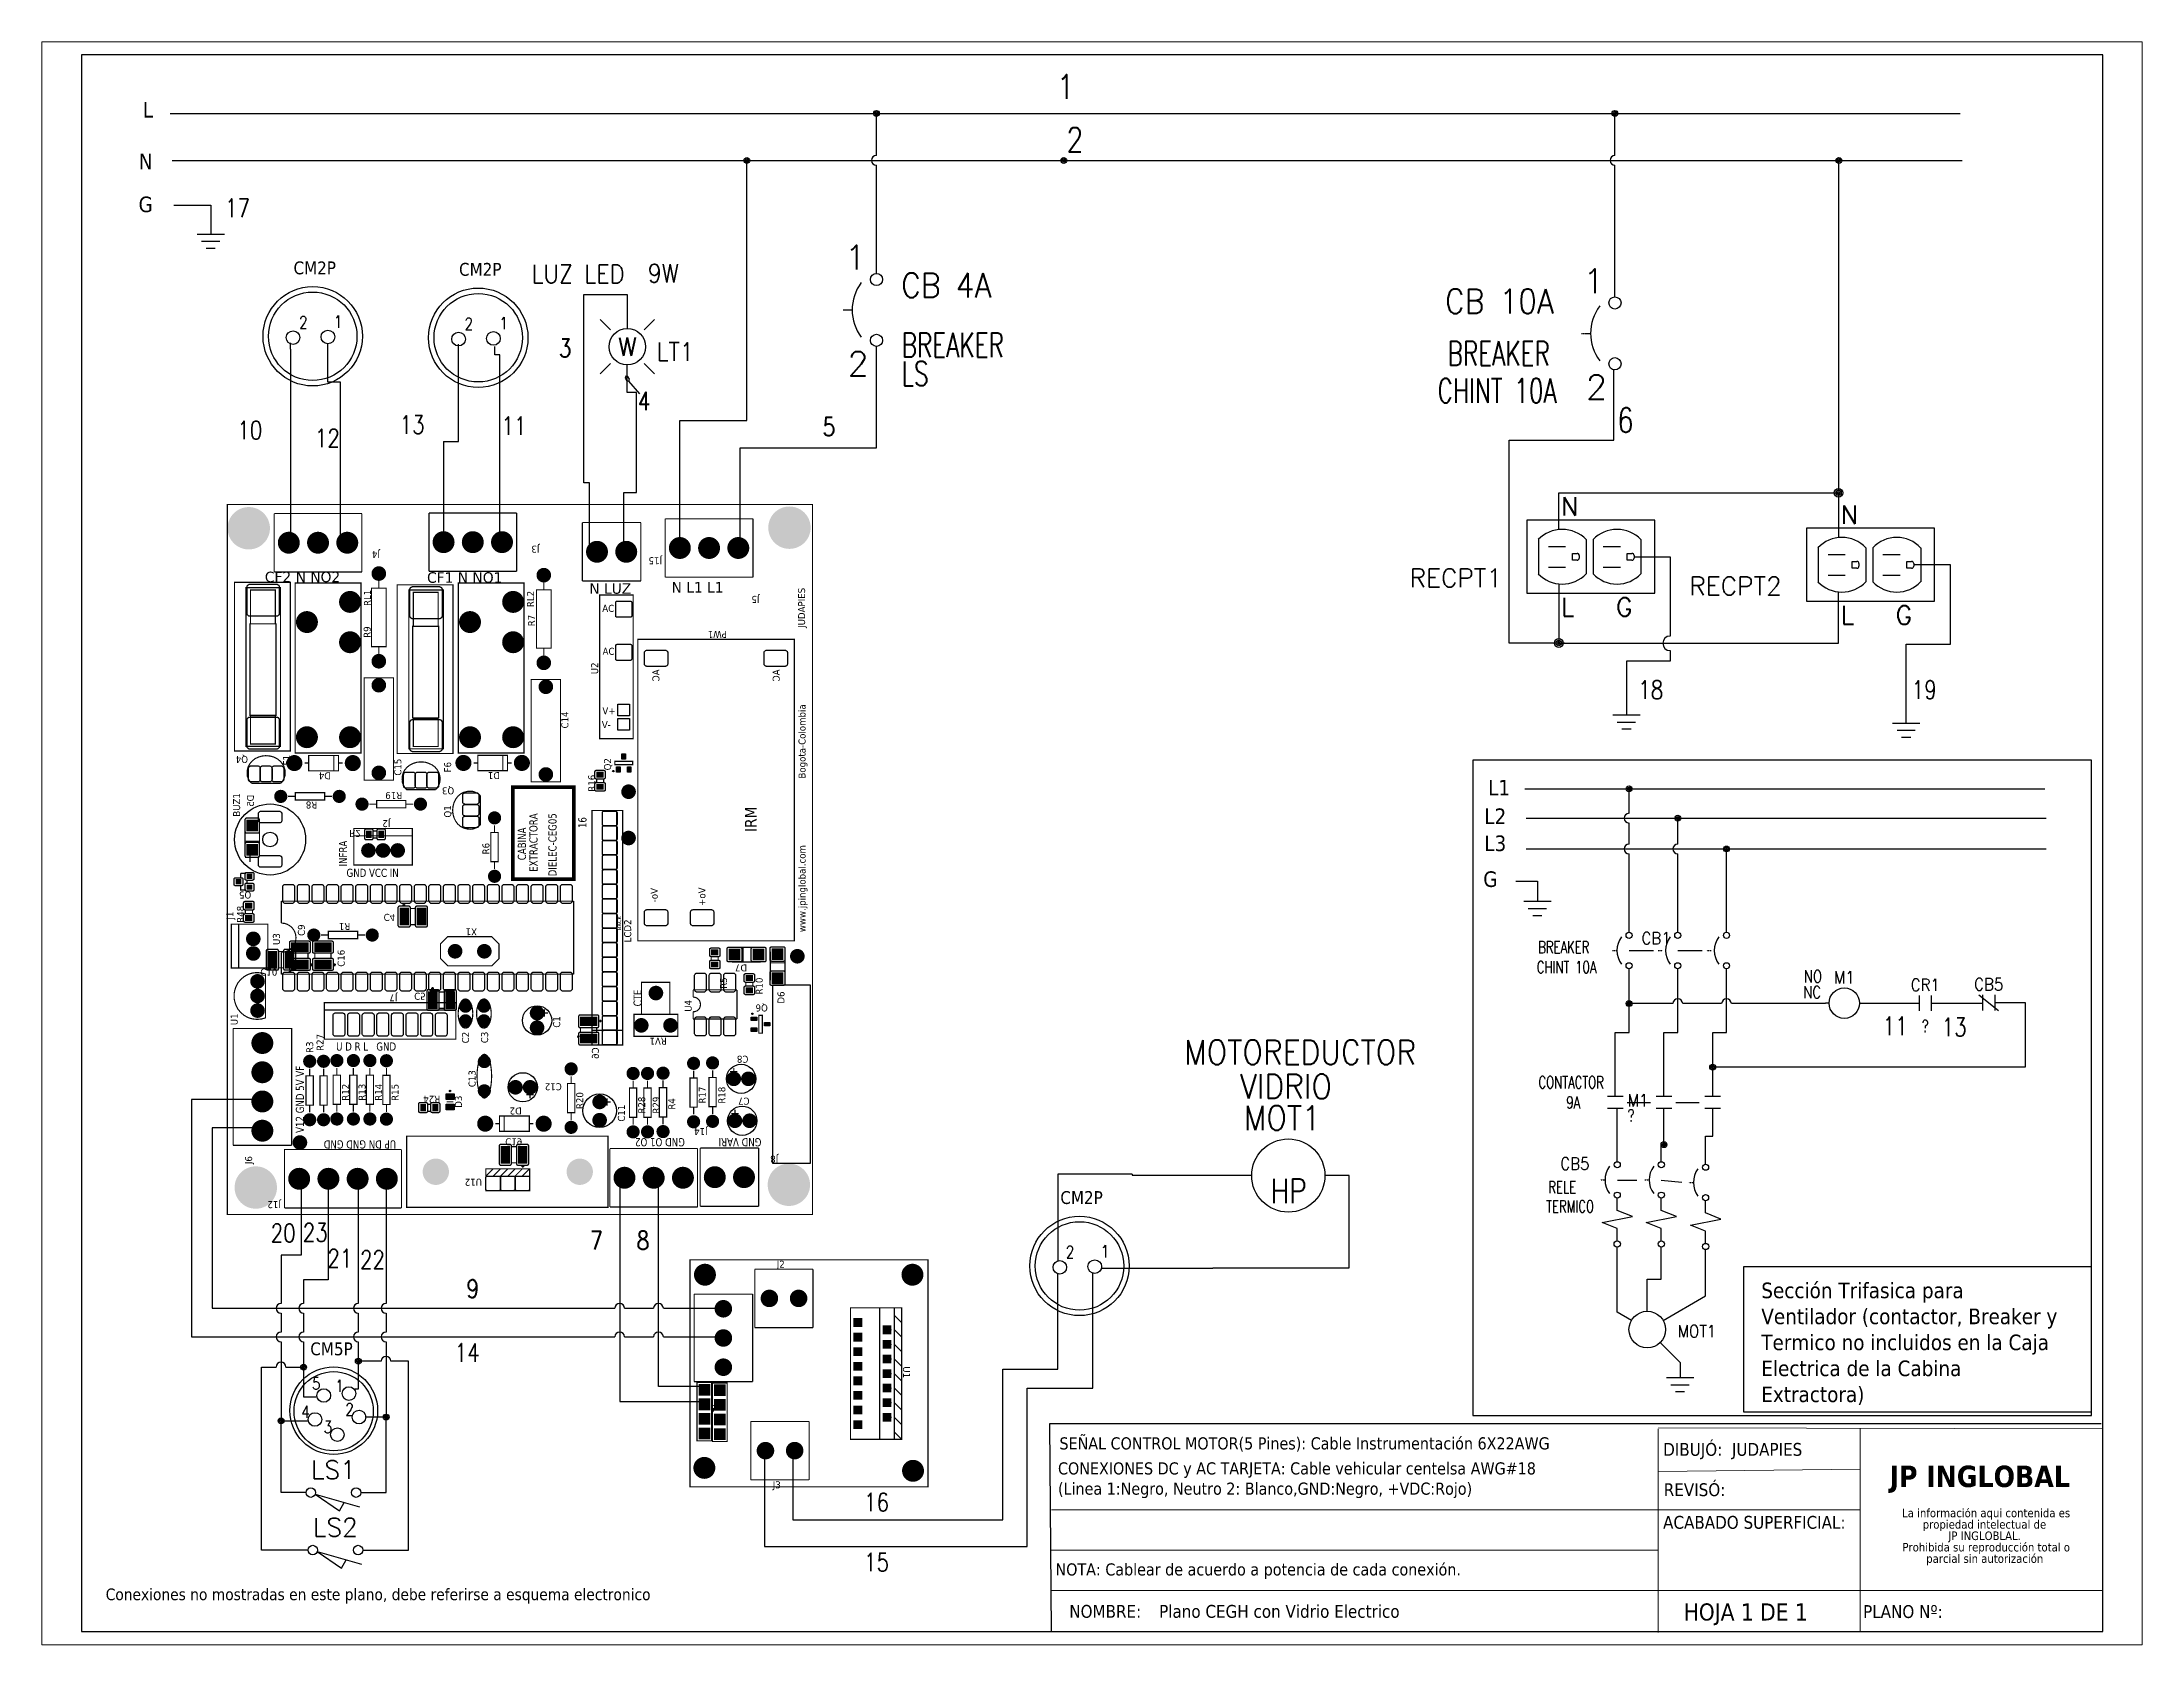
# Paper-space layout 'Layout1' of a CAD drawing. Header units: millimetres. Extents: x 0 to 257, y 0 to 196.
# The model-space entities are those that its viewports show. They can reach past a viewport. Long polylines and large blocks are cut down to what shows.
import ezdxf
from ezdxf.enums import TextEntityAlignment as Align

# ---------------------------------------------------------------- set-up
doc = ezdxf.new("R2010")
doc.units = ezdxf.units.MM
doc.linetypes.add('CENTERX2', pattern=[20.32, 12.7, -2.54, 2.54, -2.54])
doc.linetypes.add('HIDDEN2', pattern=[0.1875, 0.125, -0.0625])
for name, color, linetype in [('12632256', 7, 'Continuous'), ('BLK_12AWG', 7, 'Continuous'), ('CONTORNO', 179, 'Continuous'), ('DESC', 250, 'Continuous'), ('DESCCHILD', 20, 'Continuous'), ('LINK', 9, 'Continuous'), ('MISC', 7, 'Continuous'), ('SYMS', 7, 'Continuous'), ('TAGS', 250, 'Continuous'), ('TERMS', 250, 'Continuous'), ('WIREFIXED', 7, 'Continuous'), ('WIRES', 7, 'Continuous'), ('XREFCHILD', 134, 'Continuous')]:
    doc.layers.add(name, color=color, linetype=linetype)
doc.layers.add('WIRENO', color=7, linetype='Continuous', true_color=0x000000)
doc.styles.add('SLDTEXTSTYLE0', font='tahoma.ttf')
doc.styles.add('SLDTEXTSTYLE1', font='')
doc.styles.get("Standard").update_dxf_attribs({"font": 'tahoma.ttf'})
doc.styles.add('WD', font='romans.shx')
doc.styles.get('SLDTEXTSTYLE1').set_extended_font_data('Tahoma', bold=True)

psp = doc.layouts.get("Layout1")

msp = doc.modelspace()

# ---------------------------------------------------------------- texts
at = {"attachment_point": 1}
for s, width, insert, char_height in [('L', 0.37194, (124.136, 121.107), 0.16), ('N', 0.37194, (124.096, 120.577), 0.16), ('G', 0.37194, (124.093, 120.136), 0.16), ('L1', 0.37194, (137.947, 114.148), 0.16), ('L2', 0.37194, (137.907, 113.855), 0.16), ('L3', 0.37194, (137.907, 113.577), 0.16), ('G', 0.37194, (137.896, 113.209), 0.16), ('Conexiones no mostradas en este plano, debe referirse a esquema electronico', 9.45621, (123.756, 105.847), 0.12)]:
    msp.add_mtext_dynamic_manual_height_columns(s, width=width, gutter_width=0.05, heights=[0], dxfattribs=dict(at, insert=insert, char_height=char_height))
at = {"insert": (140.75, 108.987), "char_height": 0.16, "attachment_point": 1, "style": 'SLDTEXTSTYLE0'}
msp.add_mtext_dynamic_manual_height_columns('Sección Trifasica para Ventilador (contactor, Breaker y Termico no incluidos en la Caja Electrica de la Cabina Extractora)', width=3.06512, gutter_width=0.05, heights=[0], dxfattribs=at)
at = {"color": 7, "linetype": 'Continuous', "lineweight": 0, "attachment_point": 1, "style": 'SLDTEXTSTYLE0'}
for s, insert, char_height in [('SEÑAL CONTROL MOTOR(5 Pines): Cable Instrumentación 6X22AWG', (133.546, 107.399), 0.1245), ('CONEXIONES DC y AC TARJETA: Cable vehicular centelsa AWG#18 \\P(Linea 1:Negro, Neutro 2: Blanco,GND:Negro, +VDC:Rojo)', (133.531, 107.142), 0.1245), ('REVISÓ:', (139.749, 106.927), 0.1318), ('NOTA: Cablear de acuerdo a potencia de cada conexión.', (133.505, 106.105), 0.1245), ('\\pi-0.39529,l0.52705,t1.0541;NOMBRE:^IPlano CEGH con Vidrio Electrico ', (133.515, 105.678), 0.13176), ('HOJA 1 DE 1', (139.953, 105.694), 0.17568), ('PLANO Nº:', (141.795, 105.676), 0.1318)]:
    msp.add_mtext(s, dxfattribs=dict(at, insert=insert, char_height=char_height))
at = {"layer": 'CONTORNO', "color": 7, "char_height": 0.13176, "attachment_point": 1, "style": 'SLDTEXTSTYLE0'}
for s, insert in [('DIBUJÓ:  JUDAPIES', (139.743, 107.341)), ('ACABADO SUPERFICIAL:', (139.742, 106.592))]:
    msp.add_mtext(s, dxfattribs=dict(at, insert=insert))
at = {"layer": 'CONTORNO', "insert": (142.067, 107.108), "char_height": 0.2196, "attachment_point": 1, "style": 'SLDTEXTSTYLE1'}
msp.add_mtext('JP INGLOBAL', dxfattribs=at)

# ---------------------------------------------------------------- blocks, each defined once
blk = doc.blocks.new('SW_NOTE_2')
at = {"layer": 'CONTORNO', "color": 0, "char_height": 1.0583, "attachment_point": 2, "style": 'SLDTEXTSTYLE0'}
for s, insert in [('La información aqui contenida es ', (10.29, 1.34)), ('propiedad intelectual de', (10.08, -0.07)), ('JP INGLOBLAL.', (10.1, -1.48)), ('Prohibida su reproducción total o ', (10.3, -2.89)), ('parcial sin autorización', (10.12, -4.3))]:
    blk.add_mtext(s, dxfattribs=dict(at, insert=insert))
blk = doc.blocks.new('WDDOT')
for radius in [0.03, 0.0187, 0.00929]:
    blk.add_circle((0, 0), radius)
blk = doc.blocks.new('VCB1')
at = {"linetype": 'HIDDEN2'}
blk.add_line((-0.171, 0), (-0.125, 0), dxfattribs=at)
for centre in [(0, 0.156), (0, -0.156)]:
    blk.add_circle(centre, 0.0312)
blk.add_arc((0.109, 0), 0.234, 143.1301, 216.8699)
at = {"style": 'WD'}
for tag, p, width in [('INST', (0.219, 0.388), 0.7), ('LOC', (0.219, 0.219), 0.7), ('TAG1', (0.127, 0.064), 0.9), ('XREF', (0.129, -0.09), 0.7), ('DESC1', (0.129, -0.242), 0.7), ('DESC2', (0.129, -0.389), 0.7)]:
    blk.add_attdef(tag, p, '', height=0.125, dxfattribs=dict(at, width=width))
at = {"linetype": 'Continuous', "style": 'WD'}
for tag, height, flags, p in [('TERM01', 0.125, 8, (-0.055, 0.207)), ('MFG', 0.01, 9, (-0.142, -0.088)), ('CAT', 0.01, 9, (-0.142, -0.073))]:
    blk.add_attdef(tag, text='', height=height, dxfattribs=dict(at, flags=flags)).set_placement(p, align=Align.RIGHT)
at = {"style": 'WD', "width": 0.7}
blk.add_attdef('RATING1', text='', height=0.125, dxfattribs=at).set_placement((-0.188, 0.062), align=Align.RIGHT)
at = {"color": 7, "style": 'WD', "flags": 1}
for tag, p in [('X2TERM01', (0, 0.188)), ('X8TERM02', (0, -0.188))]:
    blk.add_attdef(tag, p, '', height=0.0125, dxfattribs=at)
at = {"color": 7, "style": 'WD'}
for tag, p in [('X4LINK', (-0.25, 0)), ('X1LINK', (0, 0))]:
    blk.add_attdef(tag, p, '', height=0.01, dxfattribs=at)
at = {"linetype": 'Continuous', "style": 'WD', "flags": 9}
blk.add_attdef('ASSYCODE', text='', height=0.01, dxfattribs=at).set_placement((-0.153, -0.106), align=Align.CENTER)
at = {"style": 'WD', "flags": 9}
for tag, p in [('FAMILY', (-0.142, -0.036)), ('CONTACT', (-0.129, -0.129))]:
    blk.add_attdef(tag, text='', height=0.01, dxfattribs=at).set_placement(p, align=Align.RIGHT)
at = {"linetype": 'Continuous', "style": 'WD', "flags": 8}
blk.add_attdef('TERM02', text='', height=0.125, dxfattribs=at).set_placement((-0.041, -0.213), align=Align.TOP_RIGHT)
blk = doc.blocks.new('VCN1RDUP')
for p, q in [((-0.219, 0.25), (-0.219, -0.25)), ((0.656, 0.25), (-0.219, 0.25)), ((0.656, -0.25), (0.656, 0.25)), ((-0.14, 0.117), (-0.14, -0.117)), ((-0.071, 0.07), (0.046, 0.07)), ((0.093, -0.024), (0.093, 0.023)), ((0.093, 0.023), (0.125, 0.023)), ((0.14, 0.008), (0.14, -0.009)), ((0.187, 0.117), (0.187, -0.117)), ((0.235, 0.117), (0.235, -0.117)), ((0.304, 0.07), (0.421, 0.07)), ((0.468, -0.024), (0.468, 0.023)), ((0.468, 0.023), (0.5, 0.023)), ((0.515, 0.008), (0.515, -0.009)), ((0.562, 0.117), (0.562, -0.117)), ((-0.071, -0.071), (0.046, -0.071)), ((0.125, -0.024), (0.093, -0.024)), ((0.304, -0.071), (0.421, -0.071)), ((0.5, -0.024), (0.468, -0.024)), ((-0.219, -0.25), (0.656, -0.25))]:
    blk.add_line(p, q)
for centre, radius, start, end in [((0.023, -0.039), 0.226, 43.6028, 136.3972), ((0.398, -0.039), 0.226, 43.6028, 136.3972), ((0.125, 0.008), 0.015, 0, 90), ((0.5, 0.008), 0.015, 0, 90), ((0.023, 0.039), 0.226, 223.6028, 316.3972), ((0.125, -0.009), 0.015, 270, 0), ((0.398, 0.039), 0.226, 223.6028, 316.3972), ((0.5, -0.009), 0.015, 270, 0)]:
    blk.add_arc(centre, radius, start, end)
at = {"style": 'WD'}
for tag, width, p in [('INST', 0.7, (-0.281, 0.577)), ('LOC', 0.7, (-0.281, 0.408)), ('DESC1', 0.7, (-0.281, 0.252)), ('DESC2', 0.7, (-0.281, 0.095)), ('RATING1', 0.9, (-0.281, -0.061))]:
    blk.add_attdef(tag, text='', height=0.125, dxfattribs=dict(at, width=width)).set_placement(p, align=Align.RIGHT)
at = {"linetype": 'Continuous', "style": 'WD', "flags": 8}
for tag, p in [('TERM02', (0.016, 0.281)), ('TERM05', (0.391, 0.281)), ('TERM06', (0.587, 0.08))]:
    blk.add_attdef(tag, p, '', height=0.125, dxfattribs=at)
at = {"style": 'WD', "flags": 9}
blk.add_attdef('FAMILY', (-0.152, 0.205), '', height=0.01, rotation=90, dxfattribs=at)
at = {"linetype": 'Continuous', "style": 'WD', "flags": 9}
for tag, p in [('CAT', (-0.108, 0.23)), ('MFG', (-0.089, 0.228)), ('ASSYCODE', (-0.071, 0.23))]:
    blk.add_attdef(tag, text='', height=0.01, rotation=90, dxfattribs=at).set_placement(p, align=Align.CENTER)
at = {"style": 'WD', "flags": 1}
for tag, p in [('X2TERM02', (0, 0.188)), ('X2TERM05', (0.375, 0.188)), ('X1TERM03', (0.14, 0)), ('X1TERM06', (0.515, 0)), ('X8TERM01', (0, -0.188)), ('X8TERM04', (0.375, -0.188))]:
    blk.add_attdef(tag, p, '', height=0.0125, dxfattribs=at)
at = {"style": 'WD'}
blk.add_attdef('TAG1', text='', height=0.125, dxfattribs=at).set_placement((-0.281, -0.217), align=Align.RIGHT)
at = {"linetype": 'Continuous', "style": 'WD', "flags": 8}
for tag, p in [('TERM01', (0.016, -0.281)), ('TERM04', (0.391, -0.281))]:
    blk.add_attdef(tag, text='', height=0.125, dxfattribs=at).set_placement(p, align=Align.TOP_LEFT)
blk = doc.blocks.new('VGND2')
for p, q in [((0.09375, 0), (-0.09375, 0)), ((-0.0625, -0.046875), (0.0625, -0.046875)), ((-0.03125, -0.09375), (0.03125, -0.09375))]:
    blk.add_line(p, q)
at = {"style": 'WD', "flags": 1}
blk.add_attdef('X2TERM01', (0, 0), '', height=0.01, dxfattribs=at)
blk = doc.blocks.new('WD_WNH')
at = {"linetype": 'Continuous', "style": 'WD', "width": 0.8}
blk.add_attdef('WIRENO', text='', height=0.125, dxfattribs=at).set_placement((0, 0.062), align=Align.CENTER)
at = {"style": 'WD', "flags": 1}
for tag, p in [('W01USER', (0, 0.078)), ('W02USER', (0, 0.07)), ('W03USER', (0, 0.062)), ('W04USER', (0, 0.055)), ('W05USER', (0, 0.047)), ('W06USER', (0, 0.039)), ('W07USER', (0, 0.031)), ('W08USER', (0, 0.023)), ('W09USER', (0, 0.016)), ('W10USER', (0, 0.008))]:
    blk.add_attdef(tag, text='', height=0.005, dxfattribs=at).set_placement(p, align=Align.CENTER)
blk = doc.blocks.new('WD_WNV')
at = {"linetype": 'Continuous', "style": 'WD', "width": 0.8}
blk.add_attdef('WIRENO', text='', height=0.125, dxfattribs=at).set_placement((-0.05, 0), align=Align.MIDDLE_RIGHT)
at = {"style": 'WD', "flags": 1}
for tag, p in [('W01USER', (-0.062, 0.094)), ('W02USER', (-0.062, 0.086)), ('W03USER', (-0.062, 0.078)), ('W04USER', (-0.062, 0.07)), ('W05USER', (-0.062, 0.062)), ('W06USER', (-0.062, 0.055)), ('W07USER', (-0.062, 0.047)), ('W08USER', (-0.062, 0.039)), ('W09USER', (-0.062, 0.031)), ('W10USER', (-0.062, 0.023))]:
    blk.add_attdef(tag, text='', height=0.005, dxfattribs=at).set_placement(p, align=Align.CENTER)
blk = doc.blocks.new('RPAD')
blk.add_trace([(-0.5, -0.5), (-0.5, 0.5), (0.5, -0.5), (0.5, 0.5)])
blk = doc.blocks.new('EPAD')
at = {"const_width": 0.5}
blk.add_lwpolyline([(-0.25, 0, 1), (0.25, 0, 1)], format="xyb", close=True, dxfattribs=at)
blk = doc.blocks.new('DIELEC_CEGH')
for points, const_width in [([(130.055, 110.425), (134.915, 110.425), (134.915, 114.43), (130.055, 114.43), (130.055, 110.425)], 0.008), ([(130.055, 110.425), (134.915, 110.425), (134.915, 114.43), (130.055, 114.43), (130.055, 110.425)], 0.008), ([(130.055, 110.425), (134.915, 110.425), (134.915, 114.43), (130.055, 114.43), (130.055, 110.425)], 0.008), ([(130.529, 114.39), (130.529, 113.99)], 0.008), ([(131.329, 114.39), (131.329, 113.99), (130.529, 113.99)], 0.008), ([(130.529, 114.39), (131.329, 114.39)], 0.008), ([(130.529, 114.39), (130.529, 113.99)], 0.008), ([(131.329, 114.39), (131.329, 113.99), (130.529, 113.99)], 0.008), ([(130.529, 114.39), (131.329, 114.39)], 0.008), ([(130.529, 114.39), (130.529, 113.99)], 0.008), ([(131.329, 114.39), (131.329, 113.99), (130.529, 113.99)], 0.008), ([(130.529, 114.39), (131.329, 114.39)], 0.008), ([(131.742, 114.152), (132.042, 114.152), (132.042, 114.402), (131.742, 114.402), (131.742, 114.152)], 0.008), ([(131.742, 114.152), (132.042, 114.152), (132.042, 114.402), (131.742, 114.402), (131.742, 114.152)], 0.008), ([(131.742, 114.152), (132.042, 114.152), (132.042, 114.402), (131.742, 114.402), (131.742, 114.152)], 0.008), ([(131.391, 114.223), (131.392, 114.24), (131.394, 114.256), (131.398, 114.272), (131.403, 114.286), (131.41, 114.3), (131.418, 114.314), (131.437, 114.337), (131.461, 114.357), (131.474, 114.364), (131.488, 114.371), (131.503, 114.376), (131.518, 114.38), (131.534, 114.383), (131.551, 114.383)], 0.008), ([(131.391, 114.223), (131.392, 114.24), (131.394, 114.256), (131.398, 114.272), (131.403, 114.286), (131.41, 114.3), (131.418, 114.314), (131.437, 114.337), (131.461, 114.357), (131.474, 114.364), (131.488, 114.371), (131.503, 114.376), (131.518, 114.38), (131.534, 114.383), (131.551, 114.383)], 0.008), ([(131.391, 114.223), (131.392, 114.24), (131.394, 114.256), (131.398, 114.272), (131.403, 114.286), (131.41, 114.3), (131.418, 114.314), (131.437, 114.337), (131.461, 114.357), (131.474, 114.364), (131.488, 114.371), (131.503, 114.376), (131.518, 114.38), (131.534, 114.383), (131.551, 114.383)], 0.008), ([(131.711, 114.223), (131.71, 114.24), (131.708, 114.256), (131.704, 114.272), (131.699, 114.286), (131.692, 114.3), (131.684, 114.314), (131.665, 114.337), (131.641, 114.357), (131.628, 114.364), (131.614, 114.371), (131.599, 114.376), (131.584, 114.38), (131.567, 114.383), (131.551, 114.383)], 0.008), ([(131.711, 114.223), (131.71, 114.24), (131.708, 114.256), (131.704, 114.272), (131.699, 114.286), (131.692, 114.3), (131.684, 114.314), (131.665, 114.337), (131.641, 114.357), (131.628, 114.364), (131.614, 114.371), (131.599, 114.376), (131.584, 114.38), (131.567, 114.383), (131.551, 114.383)], 0.008), ([(131.711, 114.223), (131.71, 114.24), (131.708, 114.256), (131.704, 114.272), (131.699, 114.286), (131.692, 114.3), (131.684, 114.314), (131.665, 114.337), (131.641, 114.357), (131.628, 114.364), (131.614, 114.371), (131.599, 114.376), (131.584, 114.38), (131.567, 114.383), (131.551, 114.383)], 0.008), ([(131.742, 114.352), (132.042, 114.352)], 0.008), ([(131.742, 114.352), (132.042, 114.352)], 0.008), ([(131.742, 114.352), (132.042, 114.352)], 0.008), ([(132.114, 114.306), (132.141, 114.306)], 0.008), ([(132.114, 114.306), (132.141, 114.306)], 0.008), ([(132.114, 114.306), (132.141, 114.306)], 0.008), ([(132.114, 114.258), (132.142, 114.258)], 0.008), ([(132.114, 114.258), (132.142, 114.258)], 0.008), ([(132.114, 114.258), (132.142, 114.258)], 0.008), ([(132.276, 114.302), (132.276, 114.339), (132.31, 114.339)], 0.008), ([(132.276, 114.302), (132.276, 114.339), (132.31, 114.339)], 0.008), ([(132.276, 114.302), (132.276, 114.339), (132.31, 114.339)], 0.008), ([(132.348, 114.295), (132.32, 114.295)], 0.008), ([(132.348, 114.295), (132.32, 114.295)], 0.008), ([(132.348, 114.295), (132.32, 114.295)], 0.008), ([(132.39, 114.339), (132.355, 114.339)], 0.008), ([(132.39, 114.339), (132.355, 114.339)], 0.008), ([(132.39, 114.339), (132.355, 114.339)], 0.008), ([(132.39, 114.339), (132.39, 114.303)], 0.008), ([(132.39, 114.339), (132.39, 114.303)], 0.008), ([(132.39, 114.339), (132.39, 114.303)], 0.008), ([(132.732, 114.309), (132.535, 114.309)], 0.008), ([(132.732, 114.309), (132.535, 114.309)], 0.008), ([(132.732, 114.309), (132.535, 114.309)], 0.008), ([(132.611, 114.309), (132.611, 114.209)], 0.008), ([(132.611, 114.309), (132.611, 114.209)], 0.008), ([(132.611, 114.309), (132.611, 114.209)], 0.008), ([(133.071, 114.294), (133.055, 114.293), (133.04, 114.287), (133.023, 114.278), (133.006, 114.264)], 0.008), ([(133.071, 114.294), (133.055, 114.293), (133.04, 114.287), (133.023, 114.278), (133.006, 114.264)], 0.008), ([(133.071, 114.294), (133.055, 114.293), (133.04, 114.287), (133.023, 114.278), (133.006, 114.264)], 0.008), ([(133.006, 114.264), (133.006, 114.064)], 0.008), ([(133.006, 114.264), (133.006, 114.064)], 0.008), ([(133.006, 114.264), (133.006, 114.064)], 0.008), ([(133.071, 114.294), (133.096, 114.293), (133.12, 114.287), (133.141, 114.275), (133.159, 114.26), (133.175, 114.24), (133.186, 114.217), (133.193, 114.192), (133.196, 114.164)], 0.008), ([(133.071, 114.294), (133.096, 114.293), (133.12, 114.287), (133.141, 114.275), (133.159, 114.26), (133.175, 114.24), (133.186, 114.217), (133.193, 114.192), (133.196, 114.164)], 0.008), ([(133.071, 114.294), (133.096, 114.293), (133.12, 114.287), (133.141, 114.275), (133.159, 114.26), (133.175, 114.24), (133.186, 114.217), (133.193, 114.192), (133.196, 114.164)], 0.008), ([(133.228, 113.999), (134.382, 113.999), (134.382, 114.381), (133.228, 114.381), (133.228, 113.999)], 0.008), ([(133.228, 113.999), (134.382, 113.999), (134.382, 114.381), (133.228, 114.381), (133.228, 113.999)], 0.008), ([(133.228, 113.999), (134.382, 113.999), (134.382, 114.381), (133.228, 114.381), (133.228, 113.999)], 0.008), ([(133.26, 114.066), (134.346, 114.066), (134.346, 114.302), (133.26, 114.302), (133.26, 114.066)], 0.008), ([(133.26, 114.066), (134.346, 114.066), (134.346, 114.302), (133.26, 114.302), (133.26, 114.066)], 0.008), ([(133.26, 114.066), (134.346, 114.066), (134.346, 114.302), (133.26, 114.302), (133.26, 114.066)], 0.008), ([(133.275, 114.101), (133.468, 114.101), (133.468, 114.271), (133.275, 114.271), (133.275, 114.101)], 0.008), ([(133.275, 114.101), (133.468, 114.101), (133.468, 114.271), (133.275, 114.271), (133.275, 114.101)], 0.008), ([(133.275, 114.101), (133.468, 114.101), (133.468, 114.271), (133.275, 114.271), (133.275, 114.101)], 0.008), ([(133.472, 114.097), (134.098, 114.097), (134.098, 114.275), (133.472, 114.275), (133.472, 114.097)], 0.008), ([(133.472, 114.097), (134.098, 114.097), (134.098, 114.275), (133.472, 114.275), (133.472, 114.097)], 0.008), ([(133.472, 114.097), (134.098, 114.097), (134.098, 114.275), (133.472, 114.275), (133.472, 114.097)], 0.008), ([(134.098, 114.101), (134.33, 114.101), (134.33, 114.271), (134.098, 114.271), (134.098, 114.101)], 0.008), ([(134.098, 114.101), (134.33, 114.101), (134.33, 114.271), (134.098, 114.271), (134.098, 114.101)], 0.008), ([(134.098, 114.101), (134.33, 114.101), (134.33, 114.271), (134.098, 114.271), (134.098, 114.101)], 0.008), ([(131.391, 114.223), (131.394, 114.194), (131.401, 114.168)], 0.008), ([(131.391, 114.223), (131.394, 114.194), (131.401, 114.168)], 0.008), ([(131.391, 114.223), (131.394, 114.194), (131.401, 114.168)], 0.008), ([(131.401, 114.168), (131.701, 114.168)], 0.008), ([(131.401, 114.168), (131.701, 114.168)], 0.008), ([(131.401, 114.168), (131.701, 114.168)], 0.008), ([(131.711, 114.223), (131.708, 114.194), (131.701, 114.168)], 0.008), ([(131.711, 114.223), (131.708, 114.194), (131.701, 114.168)], 0.008), ([(131.711, 114.223), (131.708, 114.194), (131.701, 114.168)], 0.008), ([(132.535, 114.209), (132.732, 114.209)], 0.008), ([(132.535, 114.209), (132.732, 114.209)], 0.008), ([(132.535, 114.209), (132.732, 114.209)], 0.008), ([(133.071, 114.034), (133.096, 114.035), (133.12, 114.042), (133.141, 114.053), (133.159, 114.069), (133.175, 114.089), (133.186, 114.111), (133.193, 114.137), (133.196, 114.164)], 0.008), ([(133.071, 114.034), (133.096, 114.035), (133.12, 114.042), (133.141, 114.053), (133.159, 114.069), (133.175, 114.089), (133.186, 114.111), (133.193, 114.137), (133.196, 114.164)], 0.008), ([(133.071, 114.034), (133.096, 114.035), (133.12, 114.042), (133.141, 114.053), (133.159, 114.069), (133.175, 114.089), (133.186, 114.111), (133.193, 114.137), (133.196, 114.164)], 0.008), ([(134.453, 114.109), (134.853, 114.109)], 0.008), ([(134.453, 114.109), (134.453, 113.509)], 0.008), ([(134.453, 114.109), (134.853, 114.109)], 0.008), ([(134.453, 114.109), (134.453, 113.509)], 0.008), ([(134.453, 114.109), (134.853, 114.109)], 0.008), ([(134.453, 114.109), (134.453, 113.509)], 0.008), ([(134.853, 113.509), (134.853, 114.109)], 0.008), ([(134.853, 113.509), (134.853, 114.109)], 0.008), ([(134.853, 113.509), (134.853, 114.109)], 0.008), ([(130.1, 114.038), (130.5, 114.038), (130.5, 113.238)], 0.008), ([(130.1, 113.238), (130.1, 114.038)], 0.008), ([(130.1, 114.038), (130.5, 114.038), (130.5, 113.238)], 0.008), ([(130.1, 113.238), (130.1, 114.038)], 0.008), ([(130.1, 114.038), (130.5, 114.038), (130.5, 113.238)], 0.008), ([(130.1, 113.238), (130.1, 114.038)], 0.008), ([(131.7, 114.06), (131.85, 114.06)], 0.008), ([(131.7, 114.06), (131.7, 112.06)], 0.008), ([(131.7, 114.06), (131.85, 114.06)], 0.008), ([(131.7, 114.06), (131.7, 112.06)], 0.008), ([(131.7, 114.06), (131.85, 114.06)], 0.008), ([(131.7, 114.06), (131.7, 112.06)], 0.008), ([(131.729, 114.001), (131.709, 114.001)], 0.008), ([(131.729, 114.001), (131.709, 114.001)], 0.008), ([(131.729, 114.001), (131.709, 114.001)], 0.008), ([(131.719, 114.011), (131.719, 113.991)], 0.008), ([(131.719, 114.011), (131.719, 113.991)], 0.008), ([(131.719, 114.011), (131.719, 113.991)], 0.008), ([(131.744, 114.081), (131.744, 114.043)], 0.008), ([(131.744, 114.081), (131.744, 114.043)], 0.008), ([(131.744, 114.081), (131.744, 114.043)], 0.008), ([(131.845, 113.989), (131.806, 113.989)], 0.008), ([(131.845, 113.989), (131.806, 113.989)], 0.008), ([(131.845, 113.989), (131.806, 113.989)], 0.008), ([(131.95, 113.96), (131.929, 113.962), (131.91, 113.968), (131.893, 113.977), (131.879, 113.989), (131.867, 114.004), (131.858, 114.021), (131.852, 114.04), (131.85, 114.06)], 0.008), ([(131.95, 113.96), (131.929, 113.962), (131.91, 113.968), (131.893, 113.977), (131.879, 113.989), (131.867, 114.004), (131.858, 114.021), (131.852, 114.04), (131.85, 114.06)], 0.008), ([(131.95, 113.96), (131.929, 113.962), (131.91, 113.968), (131.893, 113.977), (131.879, 113.989), (131.867, 114.004), (131.858, 114.021), (131.852, 114.04), (131.85, 114.06)], 0.008), ([(131.855, 114.081), (131.855, 114.042)], 0.008), ([(131.855, 114.081), (131.855, 114.042)], 0.008), ([(131.855, 114.081), (131.855, 114.042)], 0.008), ([(131.95, 113.96), (131.97, 113.962), (131.989, 113.968), (132.006, 113.977), (132.021, 113.989), (132.033, 114.004), (132.042, 114.021), (132.048, 114.04), (132.05, 114.06)], 0.008), ([(131.95, 113.96), (131.97, 113.962), (131.989, 113.968), (132.006, 113.977), (132.021, 113.989), (132.033, 114.004), (132.042, 114.021), (132.048, 114.04), (132.05, 114.06)], 0.008), ([(131.95, 113.96), (131.97, 113.962), (131.989, 113.968), (132.006, 113.977), (132.021, 113.989), (132.033, 114.004), (132.042, 114.021), (132.048, 114.04), (132.05, 114.06)], 0.008), ([(132.05, 114.06), (132.2, 114.06)], 0.008), ([(132.05, 114.06), (132.2, 114.06)], 0.008), ([(132.05, 114.06), (132.2, 114.06)], 0.008), ([(132.2, 114.06), (132.2, 112.06)], 0.008), ([(132.2, 114.06), (132.2, 112.06)], 0.008), ([(132.2, 114.06), (132.2, 112.06)], 0.008), ([(132.892, 113.764), (132.942, 113.764), (132.942, 113.964), (132.892, 113.964), (132.892, 113.764)], 0.008), ([(132.892, 113.764), (132.942, 113.764), (132.942, 113.964), (132.892, 113.964), (132.892, 113.764)], 0.008), ([(132.892, 113.764), (132.942, 113.764), (132.942, 113.964), (132.892, 113.964), (132.892, 113.764)], 0.008), ([(132.917, 113.964), (132.917, 114.014)], 0.008), ([(132.917, 113.964), (132.917, 114.014)], 0.008), ([(132.917, 113.964), (132.917, 114.014)], 0.008), ([(133.071, 114.034), (133.055, 114.036), (133.04, 114.042), (133.023, 114.051), (133.006, 114.064)], 0.008), ([(133.071, 114.034), (133.055, 114.036), (133.04, 114.042), (133.023, 114.051), (133.006, 114.064)], 0.008), ([(133.071, 114.034), (133.055, 114.036), (133.04, 114.042), (133.023, 114.051), (133.006, 114.064)], 0.008), ([(133.214, 113.515), (134.377, 113.515), (134.377, 113.965), (133.214, 113.965), (133.214, 113.515)], 0.008), ([(133.214, 113.515), (134.377, 113.515), (134.377, 113.965), (133.214, 113.965), (133.214, 113.515)], 0.008), ([(133.214, 113.515), (134.377, 113.515), (134.377, 113.965), (133.214, 113.965), (133.214, 113.515)], 0.008), ([(130.804, 113.866), (130.754, 113.866)], 0.008), ([(130.804, 113.866), (130.754, 113.866)], 0.008), ([(130.804, 113.866), (130.754, 113.866)], 0.008), ([(130.804, 113.841), (131.004, 113.841), (131.004, 113.891), (130.804, 113.891), (130.804, 113.841)], 0.008), ([(130.804, 113.841), (131.004, 113.841), (131.004, 113.891), (130.804, 113.891), (130.804, 113.841)], 0.008), ([(130.804, 113.841), (131.004, 113.841), (131.004, 113.891), (130.804, 113.891), (130.804, 113.841)], 0.008), ([(131.054, 113.866), (131.004, 113.866)], 0.008), ([(131.054, 113.866), (131.004, 113.866)], 0.008), ([(131.054, 113.866), (131.004, 113.866)], 0.008), ([(131.775, 113.853), (131.755, 113.853)], 0.008), ([(131.775, 113.853), (131.755, 113.853)], 0.008), ([(131.775, 113.853), (131.755, 113.853)], 0.008), ([(131.765, 113.863), (131.765, 113.843)], 0.008), ([(131.765, 113.863), (131.765, 113.843)], 0.008), ([(131.765, 113.863), (131.765, 113.843)], 0.008), ([(131.845, 113.831), (131.806, 113.831)], 0.008), ([(131.845, 113.831), (131.806, 113.831)], 0.008), ([(131.845, 113.831), (131.806, 113.831)], 0.008), ([(131.845, 113.878), (131.807, 113.878)], 0.008), ([(131.845, 113.878), (131.807, 113.878)], 0.008), ([(131.845, 113.878), (131.807, 113.878)], 0.008), ([(133.092, 113.669), (133.197, 113.669), (133.197, 113.873), (133.092, 113.873), (133.092, 113.669)], 0.008), ([(133.092, 113.669), (133.197, 113.669), (133.197, 113.873), (133.092, 113.873), (133.092, 113.669)], 0.008), ([(133.092, 113.669), (133.197, 113.669), (133.197, 113.873), (133.092, 113.873), (133.092, 113.669)], 0.008), ([(133.145, 113.873), (133.145, 113.901)], 0.008), ([(133.145, 113.873), (133.145, 113.901)], 0.008), ([(133.145, 113.873), (133.145, 113.901)], 0.008), ([(130.804, 113.771), (130.754, 113.771)], 0.008), ([(130.804, 113.771), (130.754, 113.771)], 0.008), ([(130.804, 113.771), (130.754, 113.771)], 0.008), ([(130.809, 113.68), (130.759, 113.68)], 0.008), ([(130.809, 113.68), (130.759, 113.68)], 0.008), ([(130.809, 113.68), (130.759, 113.68)], 0.008), ([(130.804, 113.746), (131.004, 113.746), (131.004, 113.796), (130.804, 113.796), (130.804, 113.746)], 0.008), ([(130.804, 113.746), (131.004, 113.746), (131.004, 113.796), (130.804, 113.796), (130.804, 113.746)], 0.008), ([(130.804, 113.746), (131.004, 113.746), (131.004, 113.796), (130.804, 113.796), (130.804, 113.746)], 0.008), ([(130.809, 113.655), (131.009, 113.655), (131.009, 113.705), (130.809, 113.705), (130.809, 113.655)], 0.008), ([(130.809, 113.655), (131.009, 113.655), (131.009, 113.705), (130.809, 113.705), (130.809, 113.655)], 0.008), ([(130.809, 113.655), (131.009, 113.655), (131.009, 113.705), (130.809, 113.705), (130.809, 113.655)], 0.008), ([(131.054, 113.771), (131.004, 113.771)], 0.008), ([(131.054, 113.771), (131.004, 113.771)], 0.008), ([(131.054, 113.771), (131.004, 113.771)], 0.008), ([(131.059, 113.68), (131.009, 113.68)], 0.008), ([(131.059, 113.68), (131.009, 113.68)], 0.008), ([(131.059, 113.68), (131.009, 113.68)], 0.008), ([(131.255, 112.866), (131.505, 112.866), (131.505, 113.766), (131.255, 113.766), (131.255, 112.866)], 0.008), ([(131.255, 112.866), (131.505, 112.866), (131.505, 113.766), (131.255, 113.766), (131.255, 112.866)], 0.008), ([(131.255, 112.866), (131.505, 112.866), (131.505, 113.766), (131.255, 113.766), (131.255, 112.866)], 0.008), ([(131.455, 113.766), (131.455, 112.866)], 0.008), ([(131.455, 113.766), (131.455, 112.866)], 0.008), ([(131.455, 113.766), (131.455, 112.866)], 0.008), ([(131.775, 113.695), (131.755, 113.695)], 0.008), ([(131.775, 113.695), (131.755, 113.695)], 0.008), ([(131.775, 113.695), (131.755, 113.695)], 0.008), ([(131.765, 113.705), (131.765, 113.685)], 0.008), ([(131.765, 113.705), (131.765, 113.685)], 0.008), ([(131.765, 113.705), (131.765, 113.685)], 0.008), ([(131.845, 113.72), (131.807, 113.72)], 0.008), ([(131.845, 113.72), (131.807, 113.72)], 0.008), ([(131.845, 113.72), (131.807, 113.72)], 0.008), ([(131.943, 113.538), (131.993, 113.538), (131.993, 113.738), (131.943, 113.738), (131.943, 113.538)], 0.008), ([(131.943, 113.538), (131.993, 113.538), (131.993, 113.738), (131.943, 113.738), (131.943, 113.538)], 0.008), ([(131.943, 113.538), (131.993, 113.538), (131.993, 113.738), (131.943, 113.738), (131.943, 113.538)], 0.008), ([(131.968, 113.788), (131.968, 113.738)], 0.008), ([(131.968, 113.788), (131.968, 113.738)], 0.008), ([(131.968, 113.788), (131.968, 113.738)], 0.008), ([(132.917, 113.714), (132.917, 113.764)], 0.008), ([(132.917, 113.714), (132.917, 113.764)], 0.008), ([(132.917, 113.714), (132.917, 113.764)], 0.008), ([(133.093, 113.701), (133.196, 113.701)], 0.008), ([(133.093, 113.701), (133.196, 113.701)], 0.008), ([(133.093, 113.701), (133.196, 113.701)], 0.008), ([(133.145, 113.641), (133.145, 113.669)], 0.008), ([(133.145, 113.641), (133.145, 113.669)], 0.008), ([(133.145, 113.641), (133.145, 113.669)], 0.008), ([(130.809, 113.567), (130.759, 113.567)], 0.008), ([(130.809, 113.567), (130.759, 113.567)], 0.008), ([(130.809, 113.567), (130.759, 113.567)], 0.008), ([(130.809, 113.542), (131.009, 113.542), (131.009, 113.592), (130.809, 113.592), (130.809, 113.542)], 0.008), ([(130.809, 113.542), (131.009, 113.542), (131.009, 113.592), (130.809, 113.592), (130.809, 113.542)], 0.008), ([(130.809, 113.542), (131.009, 113.542), (131.009, 113.592), (130.809, 113.592), (130.809, 113.542)], 0.008), ([(131.059, 113.567), (131.009, 113.567)], 0.008), ([(131.059, 113.567), (131.009, 113.567)], 0.008), ([(131.059, 113.567), (131.009, 113.567)], 0.008), ([(131.968, 113.538), (131.968, 113.488)], 0.008), ([(131.968, 113.538), (131.968, 113.488)], 0.008), ([(131.968, 113.538), (131.968, 113.488)], 0.008), ([(132.447, 113.164), (132.697, 113.164), (132.697, 113.564), (132.447, 113.564), (132.447, 113.164)], 0.008), ([(132.447, 113.164), (132.697, 113.164), (132.697, 113.564), (132.447, 113.564), (132.447, 113.164)], 0.008), ([(132.447, 113.164), (132.697, 113.164), (132.697, 113.564), (132.447, 113.564), (132.447, 113.164)], 0.008), ([(132.647, 113.564), (132.647, 113.164)], 0.008), ([(132.647, 113.564), (132.647, 113.164)], 0.008), ([(132.647, 113.564), (132.647, 113.164)], 0.008), ([(130.809, 113.454), (130.759, 113.454)], 0.008), ([(130.809, 113.454), (130.759, 113.454)], 0.008), ([(130.809, 113.454), (130.759, 113.454)], 0.008), ([(130.809, 113.429), (131.009, 113.429), (131.009, 113.479), (130.809, 113.479), (130.809, 113.429)], 0.008), ([(130.809, 113.429), (131.009, 113.429), (131.009, 113.479), (130.809, 113.479), (130.809, 113.429)], 0.008), ([(130.809, 113.429), (131.009, 113.429), (131.009, 113.479), (130.809, 113.479), (130.809, 113.429)], 0.008), ([(131.059, 113.454), (131.009, 113.454)], 0.008), ([(131.059, 113.454), (131.009, 113.454)], 0.008), ([(131.059, 113.454), (131.009, 113.454)], 0.008), ([(132.632, 113.406), (132.632, 113.434)], 0.008), ([(132.632, 113.406), (132.632, 113.434)], 0.008), ([(132.632, 113.406), (132.632, 113.434)], 0.008), ([(132.68, 113.406), (132.68, 113.433)], 0.008), ([(132.68, 113.406), (132.68, 113.433)], 0.008), ([(132.68, 113.406), (132.68, 113.433)], 0.008), ([(132.839, 113.208), (132.889, 113.208), (132.889, 113.408), (132.839, 113.408), (132.839, 113.208)], 0.008), ([(132.839, 113.208), (132.889, 113.208), (132.889, 113.408), (132.839, 113.408), (132.839, 113.208)], 0.008), ([(132.839, 113.208), (132.889, 113.208), (132.889, 113.408), (132.839, 113.408), (132.839, 113.208)], 0.008), ([(132.864, 113.458), (132.864, 113.408)], 0.008), ([(132.864, 113.458), (132.864, 113.408)], 0.008), ([(132.864, 113.458), (132.864, 113.408)], 0.008), ([(133.028, 113.293), (133.728, 113.293), (133.728, 113.493), (133.028, 113.493), (133.028, 113.293)], 0.008), ([(133.028, 113.293), (133.728, 113.293), (133.728, 113.493), (133.028, 113.493), (133.028, 113.293)], 0.008), ([(133.028, 113.293), (133.728, 113.293), (133.728, 113.493), (133.028, 113.493), (133.028, 113.293)], 0.008), ([(133.892, 113.393), (133.942, 113.393)], 0.008), ([(133.892, 113.393), (133.942, 113.393)], 0.008), ([(133.892, 113.393), (133.942, 113.393)], 0.008), ([(133.942, 113.343), (134.342, 113.343), (134.342, 113.443), (133.942, 113.443), (133.942, 113.343)], 0.008), ([(133.942, 113.343), (134.342, 113.343), (134.342, 113.443), (133.942, 113.443), (133.942, 113.343)], 0.008), ([(133.942, 113.343), (134.342, 113.343), (134.342, 113.443), (133.942, 113.443), (133.942, 113.343)], 0.008), ([(134.342, 113.393), (134.392, 113.393)], 0.008), ([(134.342, 113.393), (134.392, 113.393)], 0.008), ([(134.342, 113.393), (134.392, 113.393)], 0.008), ([(134.453, 113.509), (134.853, 113.509)], 0.008), ([(134.453, 113.509), (134.853, 113.509)], 0.008), ([(134.453, 113.509), (134.853, 113.509)], 0.008), ([(130.1, 113.238), (130.5, 113.238)], 0.008), ([(130.1, 113.238), (130.5, 113.238)], 0.008), ([(130.1, 113.238), (130.5, 113.238)], 0.008), ([(130.808, 113.341), (130.758, 113.341)], 0.008), ([(130.808, 113.341), (130.758, 113.341)], 0.008), ([(130.808, 113.341), (130.758, 113.341)], 0.008), ([(130.808, 113.316), (131.008, 113.316), (131.008, 113.366), (130.808, 113.366), (130.808, 113.316)], 0.008), ([(130.808, 113.316), (131.008, 113.316), (131.008, 113.366), (130.808, 113.366), (130.808, 113.316)], 0.008), ([(130.808, 113.316), (131.008, 113.316), (131.008, 113.366), (130.808, 113.366), (130.808, 113.316)], 0.008), ([(131.058, 113.341), (131.008, 113.341)], 0.008), ([(131.058, 113.341), (131.008, 113.341)], 0.008), ([(131.058, 113.341), (131.008, 113.341)], 0.008), ([(133.211, 112.885), (134.365, 112.885), (134.365, 113.267), (133.211, 113.267), (133.211, 112.885)], 0.008), ([(133.211, 112.885), (134.365, 112.885), (134.365, 113.267), (133.211, 113.267), (133.211, 112.885)], 0.008), ([(133.211, 112.885), (134.365, 112.885), (134.365, 113.267), (133.211, 113.267), (133.211, 112.885)], 0.008), ([(130.104, 111.825), (130.592, 111.825), (130.592, 113.203), (130.104, 113.203), (130.104, 111.825)], 0.008), ([(130.104, 111.825), (130.592, 111.825), (130.592, 113.203), (130.104, 113.203), (130.104, 111.825)], 0.008), ([(130.104, 111.825), (130.592, 111.825), (130.592, 113.203), (130.104, 113.203), (130.104, 111.825)], 0.008), ([(132.039, 113.141), (132.039, 113.18)], 0.008), ([(132.039, 113.141), (132.039, 113.18)], 0.008), ([(132.039, 113.141), (132.039, 113.18)], 0.008), ([(132.15, 113.141), (132.15, 113.179)], 0.008), ([(132.15, 113.141), (132.15, 113.179)], 0.008), ([(132.15, 113.141), (132.15, 113.179)], 0.008), ([(132.165, 113.221), (132.185, 113.221)], 0.008), ([(132.165, 113.221), (132.185, 113.221)], 0.008), ([(132.165, 113.221), (132.185, 113.221)], 0.008), ([(132.175, 113.211), (132.175, 113.231)], 0.008), ([(132.175, 113.211), (132.175, 113.231)], 0.008), ([(132.175, 113.211), (132.175, 113.231)], 0.008), ([(132.864, 113.208), (132.864, 113.158)], 0.008), ([(132.864, 113.208), (132.864, 113.158)], 0.008), ([(132.864, 113.208), (132.864, 113.158)], 0.008), ([(133.028, 113.234), (133.013, 113.232), (132.997, 113.226), (132.981, 113.217), (132.963, 113.204)], 0.008), ([(133.028, 113.234), (133.013, 113.232), (132.997, 113.226), (132.981, 113.217), (132.963, 113.204)], 0.008), ([(133.028, 113.234), (133.013, 113.232), (132.997, 113.226), (132.981, 113.217), (132.963, 113.204)], 0.008), ([(132.963, 113.204), (132.963, 113.004)], 0.008), ([(132.963, 113.204), (132.963, 113.004)], 0.008), ([(132.963, 113.204), (132.963, 113.004)], 0.008), ([(133.028, 113.234), (133.054, 113.233), (133.077, 113.226), (133.099, 113.215), (133.117, 113.199), (133.132, 113.18), (133.143, 113.157), (133.151, 113.131), (133.153, 113.104)], 0.008), ([(133.028, 113.234), (133.054, 113.233), (133.077, 113.226), (133.099, 113.215), (133.117, 113.199), (133.132, 113.18), (133.143, 113.157), (133.151, 113.131), (133.153, 113.104)], 0.008), ([(133.028, 113.234), (133.054, 113.233), (133.077, 113.226), (133.099, 113.215), (133.117, 113.199), (133.132, 113.18), (133.143, 113.157), (133.151, 113.131), (133.153, 113.104)], 0.008), ([(133.028, 112.974), (133.054, 112.975), (133.077, 112.981), (133.099, 112.993), (133.117, 113.008), (133.132, 113.028), (133.143, 113.051), (133.151, 113.076), (133.153, 113.104)], 0.008), ([(133.028, 112.974), (133.054, 112.975), (133.077, 112.981), (133.099, 112.993), (133.117, 113.008), (133.132, 113.028), (133.143, 113.051), (133.151, 113.076), (133.153, 113.104)], 0.008), ([(133.028, 112.974), (133.054, 112.975), (133.077, 112.981), (133.099, 112.993), (133.117, 113.008), (133.132, 113.028), (133.143, 113.051), (133.151, 113.076), (133.153, 113.104)], 0.008), ([(133.243, 112.952), (134.329, 112.952), (134.329, 113.188), (133.243, 113.188), (133.243, 112.952)], 0.008), ([(133.243, 112.952), (134.329, 112.952), (134.329, 113.188), (133.243, 113.188), (133.243, 112.952)], 0.008), ([(133.243, 112.952), (134.329, 112.952), (134.329, 113.188), (133.243, 113.188), (133.243, 112.952)], 0.008), ([(133.258, 112.987), (133.451, 112.987), (133.451, 113.157), (133.258, 113.157), (133.258, 112.987)], 0.008), ([(133.258, 112.987), (133.451, 112.987), (133.451, 113.157), (133.258, 113.157), (133.258, 112.987)], 0.008), ([(133.258, 112.987), (133.451, 112.987), (133.451, 113.157), (133.258, 113.157), (133.258, 112.987)], 0.008), ([(133.455, 112.983), (134.081, 112.983), (134.081, 113.161), (133.455, 113.161), (133.455, 112.983)], 0.008), ([(133.455, 112.983), (134.081, 112.983), (134.081, 113.161), (133.455, 113.161), (133.455, 112.983)], 0.008), ([(133.455, 112.983), (134.081, 112.983), (134.081, 113.161), (133.455, 113.161), (133.455, 112.983)], 0.008), ([(134.081, 112.987), (134.314, 112.987), (134.314, 113.157), (134.081, 113.157), (134.081, 112.987)], 0.008), ([(134.081, 112.987), (134.314, 112.987), (134.314, 113.157), (134.081, 113.157), (134.081, 112.987)], 0.008), ([(134.081, 112.987), (134.314, 112.987), (134.314, 113.157), (134.081, 113.157), (134.081, 112.987)], 0.008), ([(130.762, 113.061), (130.762, 113.033)], 0.008), ([(130.762, 113.061), (130.762, 113.033)], 0.008), ([(130.762, 113.061), (130.762, 113.033)], 0.008), ([(130.81, 113.061), (130.81, 113.034)], 0.008), ([(130.81, 113.061), (130.81, 113.034)], 0.008), ([(130.81, 113.061), (130.81, 113.034)], 0.008), ([(131.467, 112.945), (131.467, 112.984)], 0.008), ([(131.467, 112.945), (131.467, 112.984)], 0.008), ([(131.467, 112.945), (131.467, 112.984)], 0.008), ([(131.578, 112.945), (131.578, 112.983)], 0.008), ([(131.578, 112.945), (131.578, 112.983)], 0.008), ([(131.578, 112.945), (131.578, 112.983)], 0.008), ([(131.593, 113.025), (131.613, 113.025)], 0.008), ([(131.593, 113.025), (131.613, 113.025)], 0.008), ([(131.593, 113.025), (131.613, 113.025)], 0.008), ([(131.603, 113.015), (131.603, 113.035)], 0.008), ([(131.603, 113.015), (131.603, 113.035)], 0.008), ([(131.603, 113.015), (131.603, 113.035)], 0.008), ([(131.957, 112.921), (131.957, 112.621), (131.907, 112.571), (131.807, 112.571), (131.757, 112.621), (131.757, 112.921), (131.807, 112.971), (131.907, 112.971), (131.957, 112.921)], 0.008), ([(131.957, 112.921), (131.957, 112.621), (131.907, 112.571), (131.807, 112.571), (131.757, 112.621), (131.757, 112.921), (131.807, 112.971), (131.907, 112.971), (131.957, 112.921)], 0.008), ([(131.957, 112.921), (131.957, 112.621), (131.907, 112.571), (131.807, 112.571), (131.757, 112.621), (131.757, 112.921), (131.807, 112.971), (131.907, 112.971), (131.957, 112.921)], 0.008), ([(133.028, 112.974), (133.013, 112.976), (132.997, 112.981), (132.981, 112.991), (132.963, 113.004)], 0.008), ([(133.028, 112.974), (133.013, 112.976), (132.997, 112.981), (132.981, 112.991), (132.963, 113.004)], 0.008), ([(133.028, 112.974), (133.013, 112.976), (132.997, 112.981), (132.981, 112.991), (132.963, 113.004)], 0.008), ([(134.457, 113.05), (134.857, 113.05)], 0.008), ([(134.457, 113.05), (134.457, 112.45)], 0.008), ([(134.457, 113.05), (134.857, 113.05)], 0.008), ([(134.457, 113.05), (134.457, 112.45)], 0.008), ([(134.457, 113.05), (134.857, 113.05)], 0.008), ([(134.457, 113.05), (134.457, 112.45)], 0.008), ([(134.857, 112.45), (134.857, 113.05)], 0.008), ([(134.857, 112.45), (134.857, 113.05)], 0.008), ([(134.857, 112.45), (134.857, 113.05)], 0.008), ([(130.826, 112.882), (130.826, 112.929)], 0.00787), ([(130.826, 112.882), (130.826, 112.929)], 0.00787), ([(130.826, 112.882), (130.826, 112.929)], 0.00787), ([(131.331, 112.8), (131.333, 112.81), (131.338, 112.82), (131.348, 112.828), (131.36, 112.835), (131.374, 112.841), (131.391, 112.846), (131.41, 112.849), (131.431, 112.85)], 0.008), ([(131.331, 112.8), (131.333, 112.81), (131.338, 112.82), (131.348, 112.828), (131.36, 112.835), (131.374, 112.841), (131.391, 112.846), (131.41, 112.849), (131.431, 112.85)], 0.008), ([(131.331, 112.8), (131.333, 112.81), (131.338, 112.82), (131.348, 112.828), (131.36, 112.835), (131.374, 112.841), (131.391, 112.846), (131.41, 112.849), (131.431, 112.85)], 0.008), ([(131.531, 112.8), (131.529, 112.81), (131.523, 112.82), (131.514, 112.828), (131.502, 112.835), (131.487, 112.841), (131.47, 112.846), (131.451, 112.849), (131.431, 112.85)], 0.008), ([(131.531, 112.8), (131.529, 112.81), (131.523, 112.82), (131.514, 112.828), (131.502, 112.835), (131.487, 112.841), (131.47, 112.846), (131.451, 112.849), (131.431, 112.85)], 0.008), ([(131.531, 112.8), (131.529, 112.81), (131.523, 112.82), (131.514, 112.828), (131.502, 112.835), (131.487, 112.841), (131.47, 112.846), (131.451, 112.849), (131.431, 112.85)], 0.008), ([(132.692, 112.763), (132.694, 112.788), (132.7, 112.812), (132.711, 112.833), (132.727, 112.852), (132.747, 112.867), (132.769, 112.878), (132.795, 112.885), (132.822, 112.888)], 0.008), ([(132.692, 112.763), (132.694, 112.788), (132.7, 112.812), (132.711, 112.833), (132.727, 112.852), (132.747, 112.867), (132.769, 112.878), (132.795, 112.885), (132.822, 112.888)], 0.008), ([(132.692, 112.763), (132.694, 112.788), (132.7, 112.812), (132.711, 112.833), (132.727, 112.852), (132.747, 112.867), (132.769, 112.878), (132.795, 112.885), (132.822, 112.888)], 0.008), ([(132.952, 112.763), (132.951, 112.788), (132.945, 112.812), (132.934, 112.833), (132.918, 112.852), (132.898, 112.867), (132.876, 112.878), (132.85, 112.885), (132.822, 112.888)], 0.008), ([(132.952, 112.763), (132.951, 112.788), (132.945, 112.812), (132.934, 112.833), (132.918, 112.852), (132.898, 112.867), (132.876, 112.878), (132.85, 112.885), (132.822, 112.888)], 0.008), ([(132.952, 112.763), (132.951, 112.788), (132.945, 112.812), (132.934, 112.833), (132.918, 112.852), (132.898, 112.867), (132.876, 112.878), (132.85, 112.885), (132.822, 112.888)], 0.008), ([(133.214, 112.399), (134.377, 112.399), (134.377, 112.849), (133.214, 112.849), (133.214, 112.399)], 0.008), ([(133.214, 112.399), (134.377, 112.399), (134.377, 112.849), (133.214, 112.849), (133.214, 112.399)], 0.008), ([(133.214, 112.399), (134.377, 112.399), (134.377, 112.849), (133.214, 112.849), (133.214, 112.399)], 0.008), ([(130.852, 112.671), (130.855, 112.681), (130.864, 112.69), (130.878, 112.699), (130.896, 112.706), (130.918, 112.712), (130.943, 112.717), (130.972, 112.72), (131.002, 112.721)], 0.008), ([(130.852, 112.671), (130.855, 112.681), (130.864, 112.69), (130.878, 112.699), (130.896, 112.706), (130.918, 112.712), (130.943, 112.717), (130.972, 112.72), (131.002, 112.721)], 0.008), ([(130.852, 112.671), (130.855, 112.681), (130.864, 112.69), (130.878, 112.699), (130.896, 112.706), (130.918, 112.712), (130.943, 112.717), (130.972, 112.72), (131.002, 112.721)], 0.008), ([(130.852, 112.671), (130.855, 112.661), (130.864, 112.651), (130.878, 112.643), (130.896, 112.635), (130.918, 112.629), (130.943, 112.625), (130.972, 112.622), (131.002, 112.621)], 0.008), ([(130.852, 112.671), (130.855, 112.661), (130.864, 112.651), (130.878, 112.643), (130.896, 112.635), (130.918, 112.629), (130.943, 112.625), (130.972, 112.622), (131.002, 112.621)], 0.008), ([(130.852, 112.671), (130.855, 112.661), (130.864, 112.651), (130.878, 112.643), (130.896, 112.635), (130.918, 112.629), (130.943, 112.625), (130.972, 112.622), (131.002, 112.621)], 0.008), ([(131.152, 112.671), (131.149, 112.681), (131.141, 112.69), (131.127, 112.699), (131.109, 112.706), (131.087, 112.712), (131.061, 112.717), (131.033, 112.72), (131.002, 112.721)], 0.008), ([(131.152, 112.671), (131.149, 112.681), (131.141, 112.69), (131.127, 112.699), (131.109, 112.706), (131.087, 112.712), (131.061, 112.717), (131.033, 112.72), (131.002, 112.721)], 0.008), ([(131.152, 112.671), (131.149, 112.681), (131.141, 112.69), (131.127, 112.699), (131.109, 112.706), (131.087, 112.712), (131.061, 112.717), (131.033, 112.72), (131.002, 112.721)], 0.008), ([(131.152, 112.671), (131.149, 112.661), (131.141, 112.651), (131.127, 112.643), (131.109, 112.635), (131.087, 112.629), (131.061, 112.625), (131.033, 112.622), (131.002, 112.621)], 0.008), ([(131.152, 112.671), (131.149, 112.661), (131.141, 112.651), (131.127, 112.643), (131.109, 112.635), (131.087, 112.629), (131.061, 112.625), (131.033, 112.622), (131.002, 112.621)], 0.008), ([(131.152, 112.671), (131.149, 112.661), (131.141, 112.651), (131.127, 112.643), (131.109, 112.635), (131.087, 112.629), (131.061, 112.625), (131.033, 112.622), (131.002, 112.621)], 0.008), ([(131.331, 112.8), (131.333, 112.79), (131.338, 112.78), (131.348, 112.772), (131.36, 112.764), (131.374, 112.758), (131.391, 112.754), (131.41, 112.751), (131.431, 112.75)], 0.008), ([(131.331, 112.8), (131.333, 112.79), (131.338, 112.78), (131.348, 112.772), (131.36, 112.764), (131.374, 112.758), (131.391, 112.754), (131.41, 112.751), (131.431, 112.75)], 0.008), ([(131.331, 112.8), (131.333, 112.79), (131.338, 112.78), (131.348, 112.772), (131.36, 112.764), (131.374, 112.758), (131.391, 112.754), (131.41, 112.751), (131.431, 112.75)], 0.008), ([(131.331, 112.674), (131.333, 112.684), (131.338, 112.694), (131.348, 112.702), (131.36, 112.709), (131.374, 112.715), (131.391, 112.72), (131.41, 112.723), (131.431, 112.724)], 0.008), ([(131.331, 112.674), (131.333, 112.684), (131.338, 112.694), (131.348, 112.702), (131.36, 112.709), (131.374, 112.715), (131.391, 112.72), (131.41, 112.723), (131.431, 112.724)], 0.008), ([(131.331, 112.674), (131.333, 112.684), (131.338, 112.694), (131.348, 112.702), (131.36, 112.709), (131.374, 112.715), (131.391, 112.72), (131.41, 112.723), (131.431, 112.724)], 0.008), ([(131.331, 112.674), (131.333, 112.664), (131.338, 112.654), (131.348, 112.646), (131.36, 112.638), (131.374, 112.632), (131.391, 112.628), (131.41, 112.625), (131.431, 112.624)], 0.008), ([(131.331, 112.674), (131.333, 112.664), (131.338, 112.654), (131.348, 112.646), (131.36, 112.638), (131.374, 112.632), (131.391, 112.628), (131.41, 112.625), (131.431, 112.624)], 0.008), ([(131.331, 112.674), (131.333, 112.664), (131.338, 112.654), (131.348, 112.646), (131.36, 112.638), (131.374, 112.632), (131.391, 112.628), (131.41, 112.625), (131.431, 112.624)], 0.008), ([(131.531, 112.8), (131.529, 112.79), (131.523, 112.78), (131.514, 112.772), (131.502, 112.764), (131.487, 112.758), (131.47, 112.754), (131.451, 112.751), (131.431, 112.75)], 0.008), ([(131.531, 112.8), (131.529, 112.79), (131.523, 112.78), (131.514, 112.772), (131.502, 112.764), (131.487, 112.758), (131.47, 112.754), (131.451, 112.751), (131.431, 112.75)], 0.008), ([(131.531, 112.8), (131.529, 112.79), (131.523, 112.78), (131.514, 112.772), (131.502, 112.764), (131.487, 112.758), (131.47, 112.754), (131.451, 112.751), (131.431, 112.75)], 0.008), ([(131.531, 112.674), (131.529, 112.684), (131.523, 112.694), (131.514, 112.702), (131.502, 112.709), (131.487, 112.715), (131.47, 112.72), (131.451, 112.723), (131.431, 112.724)], 0.008), ([(131.531, 112.674), (131.529, 112.684), (131.523, 112.694), (131.514, 112.702), (131.502, 112.709), (131.487, 112.715), (131.47, 112.72), (131.451, 112.723), (131.431, 112.724)], 0.008), ([(131.531, 112.674), (131.529, 112.684), (131.523, 112.694), (131.514, 112.702), (131.502, 112.709), (131.487, 112.715), (131.47, 112.72), (131.451, 112.723), (131.431, 112.724)], 0.008), ([(131.531, 112.674), (131.529, 112.664), (131.523, 112.654), (131.514, 112.646), (131.502, 112.638), (131.487, 112.632), (131.47, 112.628), (131.451, 112.625), (131.431, 112.624)], 0.008), ([(131.531, 112.674), (131.529, 112.664), (131.523, 112.654), (131.514, 112.646), (131.502, 112.638), (131.487, 112.632), (131.47, 112.628), (131.451, 112.625), (131.431, 112.624)], 0.008), ([(131.531, 112.674), (131.529, 112.664), (131.523, 112.654), (131.514, 112.646), (131.502, 112.638), (131.487, 112.632), (131.47, 112.628), (131.451, 112.625), (131.431, 112.624)], 0.008), ([(132.692, 112.763), (132.694, 112.748), (132.7, 112.732), (132.709, 112.716), (132.722, 112.698)], 0.008), ([(132.692, 112.763), (132.694, 112.748), (132.7, 112.732), (132.709, 112.716), (132.722, 112.698)], 0.008), ([(132.692, 112.763), (132.694, 112.748), (132.7, 112.732), (132.709, 112.716), (132.722, 112.698)], 0.008), ([(132.722, 112.698), (132.922, 112.698)], 0.008), ([(132.722, 112.698), (132.922, 112.698)], 0.008), ([(132.722, 112.698), (132.922, 112.698)], 0.008), ([(132.952, 112.763), (132.951, 112.748), (132.945, 112.732), (132.936, 112.716), (132.922, 112.698)], 0.008), ([(132.952, 112.763), (132.951, 112.748), (132.945, 112.732), (132.936, 112.716), (132.922, 112.698)], 0.008), ([(132.952, 112.763), (132.951, 112.748), (132.945, 112.732), (132.936, 112.716), (132.922, 112.698)], 0.008), ([(133.093, 112.512), (133.198, 112.512), (133.198, 112.716), (133.093, 112.716), (133.093, 112.512)], 0.008), ([(133.093, 112.512), (133.198, 112.512), (133.198, 112.716), (133.093, 112.716), (133.093, 112.512)], 0.008), ([(133.093, 112.512), (133.198, 112.512), (133.198, 112.716), (133.093, 112.716), (133.093, 112.512)], 0.008), ([(133.146, 112.716), (133.146, 112.744)], 0.008), ([(133.146, 112.716), (133.146, 112.744)], 0.008), ([(133.146, 112.716), (133.146, 112.744)], 0.008), ([(130.218, 112.361), (130.318, 112.361), (130.318, 112.661), (130.218, 112.661), (130.218, 112.361)], 0.008), ([(130.218, 112.361), (130.318, 112.361), (130.318, 112.661), (130.218, 112.661), (130.218, 112.361)], 0.008), ([(130.218, 112.361), (130.318, 112.361), (130.318, 112.661), (130.218, 112.661), (130.218, 112.361)], 0.008), ([(130.318, 112.661), (130.368, 112.661), (130.368, 112.361), (130.318, 112.361)], 0.008), ([(130.318, 112.661), (130.368, 112.611)], 0.008), ([(130.318, 112.661), (130.368, 112.661), (130.368, 112.361), (130.318, 112.361)], 0.008), ([(130.318, 112.661), (130.368, 112.611)], 0.008), ([(130.318, 112.661), (130.368, 112.661), (130.368, 112.361), (130.318, 112.361)], 0.008), ([(130.318, 112.661), (130.368, 112.611)], 0.008), ([(130.318, 112.611), (130.368, 112.561)], 0.008), ([(130.318, 112.611), (130.368, 112.561)], 0.008), ([(130.318, 112.611), (130.368, 112.561)], 0.008), ([(130.318, 112.561), (130.368, 112.511)], 0.008), ([(130.318, 112.561), (130.368, 112.511)], 0.008), ([(130.318, 112.561), (130.368, 112.511)], 0.008), ([(130.625, 112.363), (130.73, 112.363), (130.73, 112.567), (130.625, 112.567), (130.625, 112.363)], 0.008), ([(130.625, 112.363), (130.73, 112.363), (130.73, 112.567), (130.625, 112.567), (130.625, 112.363)], 0.008), ([(130.625, 112.363), (130.73, 112.363), (130.73, 112.567), (130.625, 112.567), (130.625, 112.363)], 0.008), ([(130.729, 112.535), (130.626, 112.535)], 0.008), ([(130.729, 112.535), (130.626, 112.535)], 0.008), ([(130.729, 112.535), (130.626, 112.535)], 0.008), ([(130.677, 112.595), (130.677, 112.567)], 0.008), ([(130.677, 112.595), (130.677, 112.567)], 0.008), ([(130.677, 112.595), (130.677, 112.567)], 0.008), ([(132.42, 112.601), (132.47, 112.601)], 0.008), ([(132.42, 112.601), (132.47, 112.601)], 0.008), ([(132.42, 112.601), (132.47, 112.601)], 0.008), ([(132.47, 112.576), (132.67, 112.576), (132.67, 112.626), (132.47, 112.626), (132.47, 112.576)], 0.008), ([(132.47, 112.576), (132.67, 112.576), (132.67, 112.626), (132.47, 112.626), (132.47, 112.576)], 0.008), ([(132.47, 112.576), (132.67, 112.576), (132.67, 112.626), (132.47, 112.626), (132.47, 112.576)], 0.008), ([(132.67, 112.601), (132.72, 112.601)], 0.008), ([(132.67, 112.601), (132.72, 112.601)], 0.008), ([(132.67, 112.601), (132.72, 112.601)], 0.008), ([(133.094, 112.544), (133.197, 112.544)], 0.008), ([(133.094, 112.544), (133.197, 112.544)], 0.008), ([(133.094, 112.544), (133.197, 112.544)], 0.008), ([(130.318, 112.511), (130.368, 112.461)], 0.008), ([(130.318, 112.511), (130.368, 112.461)], 0.008), ([(130.318, 112.511), (130.368, 112.461)], 0.008), ([(130.318, 112.461), (130.368, 112.411)], 0.008), ([(130.318, 112.461), (130.368, 112.411)], 0.008), ([(130.318, 112.461), (130.368, 112.411)], 0.008), ([(130.318, 112.411), (130.368, 112.361)], 0.008), ([(130.318, 112.411), (130.368, 112.361)], 0.008), ([(130.318, 112.411), (130.368, 112.361)], 0.008), ([(130.394, 112.407), (130.374, 112.407)], 0.008), ([(130.394, 112.407), (130.374, 112.407)], 0.008), ([(130.394, 112.407), (130.374, 112.407)], 0.008), ([(130.384, 112.417), (130.384, 112.397)], 0.008), ([(130.384, 112.417), (130.384, 112.397)], 0.008), ([(130.384, 112.417), (130.384, 112.397)], 0.008), ([(130.409, 112.487), (130.409, 112.449)], 0.008), ([(130.409, 112.487), (130.409, 112.449)], 0.008), ([(130.409, 112.487), (130.409, 112.449)], 0.008), ([(130.52, 112.487), (130.52, 112.448)], 0.008), ([(130.52, 112.487), (130.52, 112.448)], 0.008), ([(130.52, 112.487), (130.52, 112.448)], 0.008), ([(130.876, 112.333), (130.876, 112.383)], 0.008), ([(130.876, 112.333), (130.876, 112.383)], 0.008), ([(130.876, 112.333), (130.876, 112.383)], 0.008), ([(132.35, 112.059), (132.98, 112.059), (132.98, 112.476), (132.35, 112.476), (132.35, 112.059)], 0.025), ([(132.35, 112.059), (132.98, 112.059), (132.98, 112.476), (132.35, 112.476), (132.35, 112.059)], 0.025), ([(132.35, 112.059), (132.98, 112.059), (132.98, 112.476), (132.35, 112.476), (132.35, 112.059)], 0.025), ([(133.146, 112.484), (133.146, 112.512)], 0.008), ([(133.146, 112.484), (133.146, 112.512)], 0.008), ([(133.146, 112.484), (133.146, 112.512)], 0.008), ([(134.457, 112.45), (134.857, 112.45)], 0.008), ([(134.457, 112.45), (134.857, 112.45)], 0.008), ([(134.457, 112.45), (134.857, 112.45)], 0.008), ([(130.677, 112.363), (130.677, 112.335)], 0.008), ([(130.677, 112.363), (130.677, 112.335)], 0.008), ([(130.677, 112.363), (130.677, 112.335)], 0.008), ([(130.851, 112.358), (130.901, 112.358)], 0.008), ([(130.851, 112.358), (130.901, 112.358)], 0.008), ([(130.851, 112.358), (130.901, 112.358)], 0.008), ([(131.459, 112.26), (131.409, 112.26)], 0.008), ([(131.459, 112.26), (131.409, 112.26)], 0.008), ([(131.459, 112.26), (131.409, 112.26)], 0.008), ([(131.434, 112.235), (131.434, 112.285)], 0.008), ([(131.434, 112.235), (131.434, 112.285)], 0.008), ([(131.434, 112.235), (131.434, 112.285)], 0.008), ([(133.017, 112.15), (133.717, 112.15), (133.717, 112.35), (133.017, 112.35), (133.017, 112.15)], 0.008), ([(133.017, 112.15), (133.717, 112.15), (133.717, 112.35), (133.017, 112.35), (133.017, 112.15)], 0.008), ([(133.017, 112.15), (133.717, 112.15), (133.717, 112.35), (133.017, 112.35), (133.017, 112.15)], 0.008), ([(133.881, 112.264), (133.931, 112.264)], 0.008), ([(133.881, 112.264), (133.931, 112.264)], 0.008), ([(133.881, 112.264), (133.931, 112.264)], 0.008), ([(133.931, 112.214), (134.331, 112.214), (134.331, 112.314), (133.931, 112.314), (133.931, 112.214)], 0.008), ([(133.931, 112.214), (134.331, 112.214), (134.331, 112.314), (133.931, 112.314), (133.931, 112.214)], 0.008), ([(133.931, 112.214), (134.331, 112.214), (134.331, 112.314), (133.931, 112.314), (133.931, 112.214)], 0.008), ([(134.331, 112.264), (134.381, 112.264)], 0.008), ([(134.331, 112.264), (134.381, 112.264)], 0.008), ([(134.331, 112.264), (134.381, 112.264)], 0.008), ([(130.752, 112.052), (130.952, 112.052), (130.952, 112.102), (130.752, 112.102), (130.752, 112.052)], 0.008), ([(130.752, 112.052), (130.952, 112.052), (130.952, 112.102), (130.752, 112.102), (130.752, 112.052)], 0.008), ([(130.752, 112.052), (130.952, 112.052), (130.952, 112.102), (130.752, 112.102), (130.752, 112.052)], 0.008), ([(130.752, 112.077), (130.702, 112.077)], 0.008), ([(130.752, 112.077), (130.702, 112.077)], 0.008), ([(130.752, 112.077), (130.702, 112.077)], 0.008), ([(131.002, 112.077), (130.952, 112.077)], 0.008), ([(131.002, 112.077), (130.952, 112.077)], 0.008), ([(131.002, 112.077), (130.952, 112.077)], 0.008), ([(131.3, 112.013), (131.339, 112.013)], 0.008), ([(131.3, 112.013), (131.339, 112.013)], 0.008), ([(131.3, 112.013), (131.339, 112.013)], 0.008), ([(132.2, 112.06), (131.7, 112.06)], 0.008), ([(132.2, 112.06), (131.7, 112.06)], 0.008), ([(132.2, 112.06), (131.7, 112.06)], 0.008), ([(134.391, 112), (134.791, 112)], 0.008), ([(134.391, 111.6), (134.391, 112)], 0.008), ([(134.391, 112), (134.791, 112)], 0.008), ([(134.391, 111.6), (134.391, 112)], 0.008), ([(134.391, 112), (134.791, 112)], 0.008), ([(134.391, 111.6), (134.391, 112)], 0.008), ([(134.791, 111.6), (134.791, 112)], 0.008), ([(134.791, 111.6), (134.791, 112)], 0.008), ([(134.791, 111.6), (134.791, 112)], 0.008), ([(130.507, 111.812), (130.107, 111.812)], 0.008), ([(130.107, 111.812), (130.107, 111.212)], 0.008), ([(130.507, 111.812), (130.107, 111.812)], 0.008), ([(130.107, 111.812), (130.107, 111.212)], 0.008), ([(130.507, 111.812), (130.107, 111.812)], 0.008), ([(130.107, 111.812), (130.107, 111.212)], 0.008), ([(130.507, 111.212), (130.507, 111.812)], 0.008), ([(130.507, 111.212), (130.507, 111.812)], 0.008), ([(130.507, 111.212), (130.507, 111.812)], 0.008), ([(130.851, 111.832), (130.801, 111.832)], 0.008), ([(130.851, 111.832), (130.801, 111.832)], 0.008), ([(130.851, 111.832), (130.801, 111.832)], 0.008), ([(130.826, 111.807), (130.826, 111.857)], 0.008), ([(130.826, 111.807), (130.826, 111.857)], 0.008), ([(130.826, 111.807), (130.826, 111.857)], 0.008), ([(131.216, 111.724), (132.82, 111.724), (132.82, 111.934), (131.216, 111.934), (131.216, 111.724)], 0.008), ([(131.216, 111.724), (132.82, 111.724), (132.82, 111.934), (131.216, 111.934), (131.216, 111.724)], 0.008), ([(131.216, 111.724), (132.82, 111.724), (132.82, 111.934), (131.216, 111.934), (131.216, 111.724)], 0.008), ([(131.3, 111.902), (131.338, 111.902)], 0.008), ([(131.3, 111.902), (131.338, 111.902)], 0.008), ([(131.3, 111.902), (131.338, 111.902)], 0.008), ([(131.316, 111.93), (131.316, 111.728)], 0.008), ([(131.316, 111.93), (131.316, 111.728)], 0.008), ([(131.316, 111.93), (131.316, 111.728)], 0.008), ([(131.37, 111.877), (131.39, 111.877)], 0.008), ([(131.37, 111.877), (131.39, 111.877)], 0.008), ([(131.37, 111.877), (131.39, 111.877)], 0.008), ([(131.38, 111.887), (131.38, 111.867)], 0.008), ([(131.38, 111.887), (131.38, 111.867)], 0.008), ([(131.38, 111.887), (131.38, 111.867)], 0.008), ([(133.011, 111.902), (133.038, 111.902)], 0.008), ([(133.011, 111.902), (133.038, 111.902)], 0.008), ([(133.011, 111.902), (133.038, 111.902)], 0.008), ([(133.011, 111.854), (133.039, 111.854)], 0.008), ([(133.011, 111.854), (133.039, 111.854)], 0.008), ([(133.011, 111.854), (133.039, 111.854)], 0.008), ([(133.312, 111.653), (134.295, 111.653), (134.295, 111.882), (133.312, 111.882), (133.312, 111.653)], 0.008), ([(133.312, 111.653), (134.295, 111.653), (134.295, 111.882), (133.312, 111.882), (133.312, 111.653)], 0.008), ([(133.312, 111.653), (134.295, 111.653), (134.295, 111.882), (133.312, 111.882), (133.312, 111.653)], 0.008), ([(130.721, 111.628), (130.921, 111.628), (130.921, 111.678), (130.721, 111.678), (130.721, 111.628)], 0.008), ([(130.721, 111.628), (130.921, 111.628), (130.921, 111.678), (130.721, 111.678), (130.721, 111.628)], 0.008), ([(130.721, 111.628), (130.921, 111.628), (130.921, 111.678), (130.721, 111.678), (130.721, 111.628)], 0.008), ([(131.218, 111.767), (132.817, 111.767)], 0.008), ([(131.218, 111.767), (132.817, 111.767)], 0.008), ([(131.218, 111.767), (132.817, 111.767)], 0.008), ([(133.134, 111.656), (133.157, 111.656), (133.157, 111.778), (133.134, 111.778), (133.134, 111.656)], 0.00787), ([(133.134, 111.656), (133.157, 111.656), (133.157, 111.778), (133.134, 111.778), (133.134, 111.656)], 0.00787), ([(133.134, 111.656), (133.157, 111.656), (133.157, 111.778), (133.134, 111.778), (133.134, 111.656)], 0.00787), ([(130.721, 111.653), (130.671, 111.653)], 0.008), ([(130.721, 111.653), (130.671, 111.653)], 0.008), ([(130.721, 111.653), (130.671, 111.653)], 0.008), ([(130.721, 111.554), (130.671, 111.554)], 0.008), ([(130.721, 111.554), (130.671, 111.554)], 0.008), ([(130.721, 111.554), (130.671, 111.554)], 0.008), ([(130.721, 111.529), (130.921, 111.529), (130.921, 111.579), (130.721, 111.579), (130.721, 111.529)], 0.008), ([(130.721, 111.529), (130.921, 111.529), (130.921, 111.579), (130.721, 111.579), (130.721, 111.529)], 0.008), ([(130.721, 111.529), (130.921, 111.529), (130.921, 111.579), (130.721, 111.579), (130.721, 111.529)], 0.008), ([(130.971, 111.653), (130.921, 111.653)], 0.008), ([(130.971, 111.653), (130.921, 111.653)], 0.008), ([(130.971, 111.653), (130.921, 111.653)], 0.008), ([(130.971, 111.554), (130.921, 111.554)], 0.008), ([(130.971, 111.554), (130.921, 111.554)], 0.008), ([(130.971, 111.554), (130.921, 111.554)], 0.008), ([(131.275, 111.347), (131.425, 111.347), (131.425, 111.647), (131.275, 111.647), (131.275, 111.347)], 0.008), ([(131.275, 111.347), (131.425, 111.347), (131.425, 111.647), (131.275, 111.647), (131.275, 111.347)], 0.008), ([(131.275, 111.347), (131.425, 111.347), (131.425, 111.647), (131.275, 111.647), (131.275, 111.347)], 0.008), ([(131.425, 111.402), (131.645, 111.402), (131.645, 111.595), (131.425, 111.595), (131.425, 111.402)], 0.008), ([(131.425, 111.402), (131.645, 111.402), (131.645, 111.595), (131.425, 111.595), (131.425, 111.402)], 0.008), ([(131.425, 111.402), (131.645, 111.402), (131.645, 111.595), (131.425, 111.595), (131.425, 111.402)], 0.008), ([(131.575, 111.547), (131.575, 111.447)], 0.008), ([(131.575, 111.547), (131.575, 111.447)], 0.008), ([(131.575, 111.547), (131.575, 111.447)], 0.008), ([(131.929, 110.55), (133.992, 110.55), (133.992, 111.621), (131.929, 111.621), (131.929, 110.55)], 0.008), ([(131.929, 110.55), (133.992, 110.55), (133.992, 111.621), (131.929, 111.621), (131.929, 110.55)], 0.008), ([(131.929, 110.55), (133.992, 110.55), (133.992, 111.621), (131.929, 111.621), (131.929, 110.55)], 0.008), ([(134.391, 111.6), (134.791, 111.6)], 0.008), ([(134.391, 111.6), (134.791, 111.6)], 0.008), ([(134.391, 111.6), (134.791, 111.6)], 0.008), ([(130.723, 111.448), (130.673, 111.448)], 0.008), ([(130.723, 111.448), (130.673, 111.448)], 0.008), ([(130.723, 111.448), (130.673, 111.448)], 0.008), ([(130.723, 111.423), (130.923, 111.423), (130.923, 111.473), (130.723, 111.473), (130.723, 111.423)], 0.008), ([(130.723, 111.423), (130.923, 111.423), (130.923, 111.473), (130.723, 111.473), (130.723, 111.423)], 0.008), ([(130.723, 111.423), (130.923, 111.423), (130.923, 111.473), (130.723, 111.473), (130.723, 111.423)], 0.008), ([(130.973, 111.448), (130.923, 111.448)], 0.008), ([(130.973, 111.448), (130.923, 111.448)], 0.008), ([(130.973, 111.448), (130.923, 111.448)], 0.008), ([(134.417, 111.433), (134.817, 111.433)], 0.008), ([(134.417, 111.433), (134.417, 110.833)], 0.008), ([(134.417, 111.433), (134.817, 111.433)], 0.008), ([(134.417, 111.433), (134.417, 110.833)], 0.008), ([(134.417, 111.433), (134.817, 111.433)], 0.008), ([(134.417, 111.433), (134.417, 110.833)], 0.008), ([(134.817, 110.833), (134.817, 111.433)], 0.008), ([(134.817, 110.833), (134.817, 111.433)], 0.008), ([(134.817, 110.833), (134.817, 111.433)], 0.008), ([(130.79, 111.239), (130.74, 111.239)], 0.008), ([(130.79, 111.239), (130.74, 111.239)], 0.008), ([(130.79, 111.239), (130.74, 111.239)], 0.008), ([(130.79, 111.214), (130.99, 111.214), (130.99, 111.264), (130.79, 111.264), (130.79, 111.214)], 0.008), ([(130.79, 111.214), (130.99, 111.214), (130.99, 111.264), (130.79, 111.264), (130.79, 111.214)], 0.008), ([(130.79, 111.214), (130.99, 111.214), (130.99, 111.264), (130.79, 111.264), (130.79, 111.214)], 0.008), ([(131.04, 111.239), (130.99, 111.239)], 0.008), ([(131.04, 111.239), (130.99, 111.239)], 0.008), ([(131.04, 111.239), (130.99, 111.239)], 0.008), ([(131.393, 111.242), (131.443, 111.242)], 0.008), ([(131.393, 111.242), (131.393, 110.942)], 0.008), ([(131.393, 111.242), (131.443, 111.242)], 0.008), ([(131.393, 111.242), (131.393, 110.942)], 0.008), ([(131.393, 111.242), (131.443, 111.242)], 0.008), ([(131.393, 111.242), (131.393, 110.942)], 0.008), ([(131.493, 111.192), (131.482, 111.193), (131.473, 111.196), (131.464, 111.2), (131.457, 111.206), (131.451, 111.213), (131.447, 111.222), (131.444, 111.231), (131.443, 111.242)], 0.008), ([(131.493, 111.192), (131.482, 111.193), (131.473, 111.196), (131.464, 111.2), (131.457, 111.206), (131.451, 111.213), (131.447, 111.222), (131.444, 111.231), (131.443, 111.242)], 0.008), ([(131.493, 111.192), (131.482, 111.193), (131.473, 111.196), (131.464, 111.2), (131.457, 111.206), (131.451, 111.213), (131.447, 111.222), (131.444, 111.231), (131.443, 111.242)], 0.008), ([(131.493, 111.192), (131.503, 111.193), (131.513, 111.196), (131.521, 111.2), (131.528, 111.206), (131.535, 111.213), (131.539, 111.222), (131.542, 111.231), (131.543, 111.242)], 0.008), ([(131.493, 111.192), (131.503, 111.193), (131.513, 111.196), (131.521, 111.2), (131.528, 111.206), (131.535, 111.213), (131.539, 111.222), (131.542, 111.231), (131.543, 111.242)], 0.008), ([(131.493, 111.192), (131.503, 111.193), (131.513, 111.196), (131.521, 111.2), (131.528, 111.206), (131.535, 111.213), (131.539, 111.222), (131.542, 111.231), (131.543, 111.242)], 0.008), ([(131.543, 111.242), (131.593, 111.242)], 0.008), ([(131.543, 111.242), (131.593, 111.242)], 0.008), ([(131.543, 111.242), (131.593, 111.242)], 0.008), ([(131.593, 111.242), (131.593, 110.942)], 0.008), ([(131.593, 111.242), (131.593, 110.942)], 0.008), ([(131.593, 111.242), (131.593, 110.942)], 0.008), ([(130.507, 111.212), (130.107, 111.212)], 0.008), ([(130.507, 111.212), (130.107, 111.212)], 0.008), ([(130.507, 111.212), (130.107, 111.212)], 0.008), ([(130.511, 111.194), (130.111, 111.194)], 0.008), ([(130.111, 111.194), (130.111, 110.794)], 0.008), ([(130.511, 111.194), (130.111, 111.194)], 0.008), ([(130.111, 111.194), (130.111, 110.794)], 0.008), ([(130.511, 111.194), (130.111, 111.194)], 0.008), ([(130.111, 111.194), (130.111, 110.794)], 0.008), ([(130.511, 111.194), (130.511, 110.794)], 0.008), ([(130.511, 111.194), (130.511, 110.794)], 0.008), ([(130.511, 111.194), (130.511, 110.794)], 0.008), ([(130.743, 111.109), (130.793, 111.109)], 0.008), ([(130.743, 111.109), (130.793, 111.109)], 0.008), ([(130.743, 111.109), (130.793, 111.109)], 0.008), ([(130.793, 111.084), (130.993, 111.084), (130.993, 111.134), (130.793, 111.134), (130.793, 111.084)], 0.008), ([(130.793, 111.084), (130.993, 111.084), (130.993, 111.134), (130.793, 111.134), (130.793, 111.084)], 0.008), ([(130.793, 111.084), (130.993, 111.084), (130.993, 111.134), (130.793, 111.134), (130.793, 111.084)], 0.008), ([(130.993, 111.109), (131.043, 111.109)], 0.008), ([(130.993, 111.109), (131.043, 111.109)], 0.008), ([(130.993, 111.109), (131.043, 111.109)], 0.008), ([(131.821, 111.119), (131.793, 111.119)], 0.008), ([(131.821, 111.119), (131.793, 111.119)], 0.008), ([(131.821, 111.119), (131.793, 111.119)], 0.008), ([(130.772, 110.956), (130.722, 110.956)], 0.008), ([(130.772, 110.956), (130.722, 110.956)], 0.008), ([(130.772, 110.956), (130.722, 110.956)], 0.008), ([(130.747, 110.981), (130.747, 110.931)], 0.008), ([(130.747, 110.981), (130.747, 110.931)], 0.008), ([(130.747, 110.981), (130.747, 110.931)], 0.008), ([(131.059, 110.964), (131.009, 110.964)], 0.008), ([(131.059, 110.964), (131.009, 110.964)], 0.008), ([(131.059, 110.964), (131.009, 110.964)], 0.008), ([(131.034, 110.989), (131.034, 110.939)], 0.008), ([(131.034, 110.989), (131.034, 110.939)], 0.008), ([(131.034, 110.989), (131.034, 110.939)], 0.008), ([(131.393, 110.942), (131.593, 110.942)], 0.008), ([(131.393, 110.942), (131.593, 110.942)], 0.008), ([(131.393, 110.942), (131.593, 110.942)], 0.008), ([(131.784, 110.779), (131.784, 110.976)], 0.008), ([(131.784, 110.779), (131.784, 110.976)], 0.008), ([(131.784, 110.779), (131.784, 110.976)], 0.008), ([(131.821, 111.071), (131.794, 111.071)], 0.008), ([(131.821, 111.071), (131.794, 111.071)], 0.008), ([(131.821, 111.071), (131.794, 111.071)], 0.008), ([(131.884, 110.976), (131.884, 110.779)], 0.008), ([(131.884, 110.976), (131.884, 110.779)], 0.008), ([(131.884, 110.976), (131.884, 110.779)], 0.008), ([(130.511, 110.794), (130.111, 110.794)], 0.008), ([(130.511, 110.794), (130.111, 110.794)], 0.008), ([(130.511, 110.794), (130.111, 110.794)], 0.008), ([(131.645, 110.882), (131.617, 110.882)], 0.008), ([(131.645, 110.882), (131.617, 110.882)], 0.008), ([(131.645, 110.882), (131.617, 110.882)], 0.008), ([(131.645, 110.834), (131.618, 110.834)], 0.008), ([(131.645, 110.834), (131.618, 110.834)], 0.008), ([(131.645, 110.834), (131.618, 110.834)], 0.008), ([(131.784, 110.9), (131.884, 110.9)], 0.008), ([(131.784, 110.9), (131.884, 110.9)], 0.008), ([(131.784, 110.9), (131.884, 110.9)], 0.008), ([(134.417, 110.833), (134.817, 110.833)], 0.008), ([(134.417, 110.833), (134.817, 110.833)], 0.008), ([(134.417, 110.833), (134.817, 110.833)], 0.008), ([(131.297, 110.792), (131.297, 110.769), (131.419, 110.769), (131.419, 110.792), (131.297, 110.792)], 0.00787), ([(131.297, 110.792), (131.297, 110.769), (131.419, 110.769), (131.419, 110.792), (131.297, 110.792)], 0.00787), ([(131.297, 110.792), (131.297, 110.769), (131.419, 110.769), (131.419, 110.792), (131.297, 110.792)], 0.00787), ([(131.657, 110.714), (131.854, 110.714)], 0.008), ([(131.657, 110.714), (131.854, 110.714)], 0.008), ([(131.657, 110.714), (131.854, 110.714)], 0.008), ([(131.778, 110.714), (131.778, 110.614)], 0.008), ([(131.778, 110.714), (131.778, 110.614)], 0.008), ([(131.778, 110.714), (131.778, 110.614)], 0.008), ([(131.854, 110.614), (131.657, 110.614)], 0.008), ([(131.854, 110.614), (131.657, 110.614)], 0.008), ([(131.854, 110.614), (131.657, 110.614)], 0.008)]:
    blk.add_lwpolyline(points, dxfattribs=dict(const_width=const_width))
for points in [[(132.065, 114.318), (132.105, 114.318), (132.106, 114.317), (132.107, 114.317), (132.108, 114.317), (132.109, 114.317), (132.11, 114.316), (132.111, 114.316), (132.111, 114.315), (132.112, 114.315), (132.113, 114.314), (132.113, 114.313), (132.114, 114.312), (132.114, 114.311), (132.115, 114.311), (132.115, 114.31), (132.115, 114.309), (132.115, 114.308), (132.115, 114.258), (132.115, 114.256), (132.115, 114.255), (132.115, 114.254), (132.114, 114.254), (132.114, 114.253), (132.113, 114.252), (132.113, 114.251), (132.112, 114.25), (132.111, 114.25), (132.111, 114.249), (132.11, 114.249), (132.109, 114.248), (132.108, 114.248), (132.107, 114.248), (132.106, 114.248), (132.105, 114.248), (132.065, 114.248), (132.064, 114.248), (132.063, 114.248), (132.062, 114.248), (132.061, 114.248), (132.06, 114.249), (132.059, 114.249), (132.059, 114.25), (132.058, 114.25), (132.057, 114.251), (132.057, 114.252), (132.056, 114.253), (132.056, 114.254), (132.055, 114.254), (132.055, 114.255), (132.055, 114.256), (132.055, 114.258), (132.055, 114.308), (132.055, 114.309), (132.055, 114.31), (132.055, 114.311), (132.056, 114.311), (132.056, 114.312), (132.057, 114.313), (132.057, 114.314), (132.058, 114.315), (132.059, 114.315), (132.059, 114.316), (132.06, 114.316), (132.061, 114.317), (132.062, 114.317), (132.063, 114.317), (132.064, 114.317), (132.065, 114.318)], [(132.149, 114.318), (132.189, 114.318), (132.19, 114.317), (132.191, 114.317), (132.192, 114.317), (132.193, 114.317), (132.194, 114.316), (132.195, 114.316), (132.195, 114.315), (132.196, 114.315), (132.197, 114.314), (132.197, 114.313), (132.198, 114.312), (132.198, 114.311), (132.199, 114.311), (132.199, 114.31), (132.199, 114.309), (132.199, 114.308), (132.199, 114.258), (132.199, 114.256), (132.199, 114.255), (132.199, 114.254), (132.198, 114.254), (132.198, 114.253), (132.197, 114.252), (132.197, 114.251), (132.196, 114.25), (132.195, 114.25), (132.195, 114.249), (132.194, 114.249), (132.193, 114.248), (132.192, 114.248), (132.191, 114.248), (132.19, 114.248), (132.189, 114.248), (132.149, 114.248), (132.148, 114.248), (132.147, 114.248), (132.146, 114.248), (132.145, 114.248), (132.144, 114.249), (132.143, 114.249), (132.143, 114.25), (132.142, 114.25), (132.141, 114.251), (132.141, 114.252), (132.14, 114.253), (132.14, 114.254), (132.139, 114.254), (132.139, 114.255), (132.139, 114.256), (132.139, 114.258), (132.139, 114.308), (132.139, 114.309), (132.139, 114.31), (132.139, 114.311), (132.14, 114.311), (132.14, 114.312), (132.141, 114.313), (132.141, 114.314), (132.142, 114.315), (132.143, 114.315), (132.143, 114.316), (132.144, 114.316), (132.145, 114.317), (132.146, 114.317), (132.147, 114.317), (132.148, 114.317), (132.149, 114.318)], [(132.313, 114.248), (132.278, 114.248), (132.277, 114.248), (132.276, 114.249), (132.275, 114.249), (132.275, 114.249), (132.274, 114.25), (132.273, 114.25), (132.272, 114.251), (132.271, 114.251), (132.271, 114.252), (132.27, 114.253), (132.27, 114.254), (132.269, 114.254), (132.269, 114.255), (132.269, 114.256), (132.269, 114.257), (132.268, 114.258), (132.268, 114.298), (132.269, 114.299), (132.269, 114.3), (132.269, 114.301), (132.269, 114.302), (132.27, 114.303), (132.27, 114.304), (132.271, 114.305), (132.271, 114.305), (132.272, 114.306), (132.273, 114.307), (132.274, 114.307), (132.275, 114.308), (132.275, 114.308), (132.276, 114.308), (132.277, 114.308), (132.278, 114.308), (132.313, 114.308), (132.315, 114.308), (132.316, 114.308), (132.316, 114.308), (132.317, 114.308), (132.318, 114.307), (132.319, 114.307), (132.32, 114.306), (132.321, 114.305), (132.321, 114.305), (132.322, 114.304), (132.322, 114.303), (132.323, 114.302), (132.323, 114.301), (132.323, 114.3), (132.323, 114.299), (132.323, 114.298), (132.323, 114.258), (132.323, 114.257), (132.323, 114.256), (132.323, 114.255), (132.323, 114.254), (132.322, 114.254), (132.322, 114.253), (132.321, 114.252), (132.321, 114.251), (132.32, 114.251), (132.319, 114.25), (132.318, 114.25), (132.317, 114.249), (132.316, 114.249), (132.316, 114.249), (132.315, 114.248), (132.313, 114.248)], [(132.35, 114.323), (132.315, 114.323), (132.314, 114.323), (132.313, 114.324), (132.312, 114.324), (132.312, 114.324), (132.311, 114.325), (132.31, 114.325), (132.309, 114.326), (132.308, 114.326), (132.308, 114.327), (132.307, 114.328), (132.307, 114.329), (132.306, 114.329), (132.306, 114.33), (132.306, 114.331), (132.306, 114.332), (132.305, 114.333), (132.305, 114.373), (132.306, 114.374), (132.306, 114.375), (132.306, 114.376), (132.306, 114.377), (132.307, 114.378), (132.307, 114.379), (132.308, 114.38), (132.308, 114.38), (132.309, 114.381), (132.31, 114.382), (132.311, 114.382), (132.312, 114.383), (132.312, 114.383), (132.313, 114.383), (132.314, 114.383), (132.315, 114.383), (132.35, 114.383), (132.352, 114.383), (132.353, 114.383), (132.353, 114.383), (132.354, 114.383), (132.355, 114.382), (132.356, 114.382), (132.357, 114.381), (132.358, 114.38), (132.358, 114.38), (132.359, 114.379), (132.359, 114.378), (132.36, 114.377), (132.36, 114.376), (132.36, 114.375), (132.36, 114.374), (132.36, 114.373), (132.36, 114.333), (132.36, 114.332), (132.36, 114.331), (132.36, 114.33), (132.36, 114.329), (132.359, 114.329), (132.359, 114.328), (132.358, 114.327), (132.358, 114.326), (132.357, 114.326), (132.356, 114.325), (132.355, 114.325), (132.354, 114.324), (132.353, 114.324), (132.353, 114.324), (132.352, 114.323), (132.35, 114.323)], [(132.387, 114.248), (132.352, 114.248), (132.351, 114.248), (132.35, 114.249), (132.349, 114.249), (132.349, 114.249), (132.348, 114.25), (132.347, 114.25), (132.346, 114.251), (132.345, 114.251), (132.345, 114.252), (132.344, 114.253), (132.344, 114.254), (132.343, 114.254), (132.343, 114.255), (132.343, 114.256), (132.343, 114.257), (132.342, 114.258), (132.342, 114.298), (132.343, 114.299), (132.343, 114.3), (132.343, 114.301), (132.343, 114.302), (132.344, 114.303), (132.344, 114.304), (132.345, 114.305), (132.345, 114.305), (132.346, 114.306), (132.347, 114.307), (132.348, 114.307), (132.349, 114.308), (132.349, 114.308), (132.35, 114.308), (132.351, 114.308), (132.352, 114.308), (132.387, 114.308), (132.389, 114.308), (132.39, 114.308), (132.39, 114.308), (132.391, 114.308), (132.392, 114.307), (132.393, 114.307), (132.394, 114.306), (132.395, 114.305), (132.395, 114.305), (132.396, 114.304), (132.396, 114.303), (132.397, 114.302), (132.397, 114.301), (132.397, 114.3), (132.397, 114.299), (132.397, 114.298), (132.397, 114.258), (132.397, 114.257), (132.397, 114.256), (132.397, 114.255), (132.397, 114.254), (132.396, 114.254), (132.396, 114.253), (132.395, 114.252), (132.395, 114.251), (132.394, 114.251), (132.393, 114.25), (132.392, 114.25), (132.391, 114.249), (132.39, 114.249), (132.39, 114.249), (132.389, 114.248), (132.387, 114.248)], [(132.591, 114.309), (132.511, 114.309), (132.51, 114.309), (132.509, 114.309), (132.508, 114.308), (132.507, 114.308), (132.506, 114.308), (132.505, 114.307), (132.504, 114.307), (132.504, 114.306), (132.503, 114.305), (132.503, 114.305), (132.502, 114.304), (132.502, 114.303), (132.501, 114.302), (132.501, 114.301), (132.501, 114.3), (132.501, 114.299), (132.501, 114.219), (132.501, 114.218), (132.501, 114.217), (132.501, 114.216), (132.502, 114.215), (132.502, 114.214), (132.503, 114.213), (132.503, 114.212), (132.504, 114.212), (132.504, 114.211), (132.505, 114.211), (132.506, 114.21), (132.507, 114.21), (132.508, 114.209), (132.509, 114.209), (132.51, 114.209), (132.511, 114.209), (132.591, 114.209), (132.592, 114.209), (132.593, 114.209), (132.594, 114.209), (132.595, 114.21), (132.596, 114.21), (132.596, 114.211), (132.597, 114.211), (132.598, 114.212), (132.599, 114.212), (132.599, 114.213), (132.6, 114.214), (132.6, 114.215), (132.6, 114.216), (132.601, 114.217), (132.601, 114.218), (132.601, 114.219), (132.601, 114.299), (132.601, 114.3), (132.601, 114.301), (132.6, 114.302), (132.6, 114.303), (132.6, 114.304), (132.599, 114.305), (132.599, 114.305), (132.598, 114.306), (132.597, 114.307), (132.596, 114.307), (132.596, 114.308), (132.595, 114.308), (132.594, 114.308), (132.593, 114.309), (132.592, 114.309), (132.591, 114.309)], [(132.757, 114.309), (132.677, 114.309), (132.676, 114.309), (132.675, 114.309), (132.674, 114.308), (132.673, 114.308), (132.672, 114.308), (132.671, 114.307), (132.67, 114.307), (132.67, 114.306), (132.669, 114.305), (132.669, 114.305), (132.668, 114.304), (132.668, 114.303), (132.667, 114.302), (132.667, 114.301), (132.667, 114.3), (132.667, 114.299), (132.667, 114.219), (132.667, 114.218), (132.667, 114.217), (132.667, 114.216), (132.668, 114.215), (132.668, 114.214), (132.669, 114.213), (132.669, 114.212), (132.67, 114.212), (132.67, 114.211), (132.671, 114.211), (132.672, 114.21), (132.673, 114.21), (132.674, 114.209), (132.675, 114.209), (132.676, 114.209), (132.677, 114.209), (132.757, 114.209), (132.758, 114.209), (132.759, 114.209), (132.76, 114.209), (132.761, 114.21), (132.762, 114.21), (132.762, 114.211), (132.763, 114.211), (132.764, 114.212), (132.765, 114.212), (132.765, 114.213), (132.766, 114.214), (132.766, 114.215), (132.766, 114.216), (132.767, 114.217), (132.767, 114.218), (132.767, 114.219), (132.767, 114.299), (132.767, 114.3), (132.767, 114.301), (132.766, 114.302), (132.766, 114.303), (132.766, 114.304), (132.765, 114.305), (132.765, 114.305), (132.764, 114.306), (132.763, 114.307), (132.762, 114.307), (132.762, 114.308), (132.761, 114.308), (132.76, 114.308), (132.759, 114.309), (132.758, 114.309), (132.757, 114.309)], [(133.126, 114.267), (133.126, 114.221), (133.125, 114.218), (133.124, 114.215), (133.123, 114.212), (133.121, 114.209), (133.118, 114.207), (133.115, 114.206), (133.112, 114.205), (133.109, 114.204), (133.033, 114.204), (133.029, 114.205), (133.026, 114.206), (133.023, 114.207), (133.02, 114.209), (133.018, 114.212), (133.017, 114.215), (133.016, 114.218), (133.016, 114.221), (133.016, 114.267), (133.016, 114.271), (133.017, 114.274), (133.018, 114.277), (133.02, 114.279), (133.023, 114.282), (133.026, 114.283), (133.029, 114.284), (133.033, 114.284), (133.109, 114.284), (133.112, 114.284), (133.115, 114.283), (133.118, 114.282), (133.121, 114.279), (133.123, 114.277), (133.124, 114.274), (133.125, 114.271), (133.126, 114.267)], [(133.44, 114.074), (133.26, 114.074), (133.258, 114.074), (133.256, 114.074), (133.254, 114.075), (133.252, 114.076), (133.25, 114.076), (133.249, 114.077), (133.247, 114.079), (133.246, 114.08), (133.245, 114.081), (133.243, 114.083), (133.242, 114.084), (133.242, 114.086), (133.241, 114.088), (133.24, 114.09), (133.24, 114.092), (133.24, 114.094), (133.24, 114.274), (133.24, 114.276), (133.24, 114.278), (133.241, 114.28), (133.242, 114.282), (133.242, 114.284), (133.243, 114.285), (133.245, 114.287), (133.246, 114.288), (133.247, 114.29), (133.249, 114.291), (133.25, 114.292), (133.252, 114.293), (133.254, 114.293), (133.256, 114.294), (133.258, 114.294), (133.26, 114.294), (133.44, 114.294), (133.442, 114.294), (133.444, 114.294), (133.446, 114.293), (133.448, 114.293), (133.45, 114.292), (133.451, 114.291), (133.453, 114.29), (133.454, 114.288), (133.456, 114.287), (133.457, 114.285), (133.458, 114.284), (133.459, 114.282), (133.459, 114.28), (133.46, 114.278), (133.46, 114.276), (133.46, 114.274), (133.46, 114.094), (133.46, 114.092), (133.46, 114.09), (133.459, 114.088), (133.459, 114.086), (133.458, 114.084), (133.457, 114.083), (133.456, 114.081), (133.454, 114.08), (133.453, 114.079), (133.451, 114.077), (133.45, 114.076), (133.448, 114.076), (133.446, 114.075), (133.444, 114.074), (133.442, 114.074), (133.44, 114.074)], [(134.35, 114.074), (134.17, 114.074), (134.167, 114.074), (134.165, 114.074), (134.163, 114.075), (134.162, 114.076), (134.16, 114.076), (134.158, 114.077), (134.157, 114.079), (134.155, 114.08), (134.154, 114.081), (134.153, 114.083), (134.152, 114.084), (134.151, 114.086), (134.15, 114.088), (134.15, 114.09), (134.15, 114.092), (134.15, 114.094), (134.15, 114.274), (134.15, 114.276), (134.15, 114.278), (134.15, 114.28), (134.151, 114.282), (134.152, 114.284), (134.153, 114.285), (134.154, 114.287), (134.155, 114.288), (134.157, 114.29), (134.158, 114.291), (134.16, 114.292), (134.162, 114.293), (134.163, 114.293), (134.165, 114.294), (134.167, 114.294), (134.17, 114.294), (134.35, 114.294), (134.352, 114.294), (134.354, 114.294), (134.356, 114.293), (134.357, 114.293), (134.359, 114.292), (134.361, 114.291), (134.362, 114.29), (134.364, 114.288), (134.365, 114.287), (134.366, 114.285), (134.367, 114.284), (134.368, 114.282), (134.369, 114.28), (134.369, 114.278), (134.369, 114.276), (134.37, 114.274), (134.37, 114.094), (134.369, 114.092), (134.369, 114.09), (134.369, 114.088), (134.368, 114.086), (134.367, 114.084), (134.366, 114.083), (134.365, 114.081), (134.364, 114.08), (134.362, 114.079), (134.361, 114.077), (134.359, 114.076), (134.357, 114.076), (134.356, 114.075), (134.354, 114.074), (134.352, 114.074), (134.35, 114.074)], [(131.729, 114.153), (131.729, 114.088), (131.729, 114.087), (131.729, 114.086), (131.729, 114.085), (131.73, 114.085), (131.73, 114.084), (131.731, 114.083), (131.731, 114.082), (131.732, 114.081), (131.732, 114.081), (131.733, 114.08), (131.734, 114.08), (131.735, 114.079), (131.736, 114.079), (131.737, 114.079), (131.738, 114.079), (131.739, 114.078), (131.859, 114.078), (131.86, 114.079), (131.861, 114.079), (131.862, 114.079), (131.863, 114.079), (131.864, 114.08), (131.865, 114.08), (131.865, 114.081), (131.866, 114.081), (131.867, 114.082), (131.867, 114.083), (131.868, 114.084), (131.868, 114.085), (131.868, 114.085), (131.869, 114.086), (131.869, 114.087), (131.869, 114.088), (131.869, 114.153), (131.869, 114.155), (131.869, 114.156), (131.868, 114.156), (131.868, 114.157), (131.868, 114.158), (131.867, 114.159), (131.867, 114.16), (131.866, 114.161), (131.865, 114.161), (131.865, 114.162), (131.864, 114.162), (131.863, 114.163), (131.862, 114.163), (131.861, 114.163), (131.86, 114.163), (131.859, 114.163), (131.739, 114.163), (131.738, 114.163), (131.737, 114.163), (131.736, 114.163), (131.735, 114.163), (131.734, 114.162), (131.733, 114.162), (131.732, 114.161), (131.732, 114.161), (131.731, 114.16), (131.731, 114.159), (131.73, 114.158), (131.73, 114.157), (131.729, 114.156), (131.729, 114.156), (131.729, 114.155), (131.729, 114.153)], [(132.449, 114.217), (132.495, 114.217), (132.499, 114.216), (132.502, 114.216), (132.505, 114.214), (132.507, 114.212), (132.509, 114.209), (132.511, 114.207), (132.512, 114.203), (132.512, 114.2), (132.512, 114.074), (132.512, 114.07), (132.511, 114.067), (132.509, 114.064), (132.507, 114.062), (132.505, 114.06), (132.502, 114.058), (132.499, 114.057), (132.495, 114.057), (132.449, 114.057), (132.446, 114.057), (132.442, 114.058), (132.44, 114.06), (132.437, 114.062), (132.435, 114.064), (132.433, 114.067), (132.432, 114.07), (132.432, 114.074), (132.432, 114.2), (132.432, 114.203), (132.433, 114.207), (132.435, 114.209), (132.437, 114.212), (132.44, 114.214), (132.442, 114.216), (132.446, 114.216), (132.449, 114.217)], [(132.752, 114.217), (132.798, 114.217), (132.802, 114.216), (132.805, 114.216), (132.808, 114.214), (132.81, 114.212), (132.812, 114.209), (132.814, 114.207), (132.815, 114.203), (132.815, 114.2), (132.815, 114.074), (132.815, 114.07), (132.814, 114.067), (132.812, 114.064), (132.81, 114.062), (132.808, 114.06), (132.805, 114.058), (132.802, 114.057), (132.798, 114.057), (132.752, 114.057), (132.749, 114.057), (132.746, 114.058), (132.743, 114.06), (132.74, 114.062), (132.738, 114.064), (132.737, 114.067), (132.736, 114.07), (132.735, 114.074), (132.735, 114.2), (132.736, 114.203), (132.737, 114.207), (132.738, 114.209), (132.74, 114.212), (132.743, 114.214), (132.746, 114.216), (132.749, 114.216), (132.752, 114.217)], [(133.126, 114.187), (133.126, 114.141), (133.125, 114.138), (133.124, 114.135), (133.123, 114.132), (133.121, 114.129), (133.118, 114.127), (133.115, 114.126), (133.112, 114.125), (133.109, 114.124), (133.033, 114.124), (133.029, 114.125), (133.026, 114.126), (133.023, 114.127), (133.02, 114.129), (133.018, 114.132), (133.017, 114.135), (133.016, 114.138), (133.016, 114.141), (133.016, 114.187), (133.016, 114.191), (133.017, 114.194), (133.018, 114.197), (133.02, 114.199), (133.023, 114.202), (133.026, 114.203), (133.029, 114.204), (133.033, 114.204), (133.109, 114.204), (133.112, 114.204), (133.115, 114.203), (133.118, 114.202), (133.121, 114.199), (133.123, 114.197), (133.124, 114.194), (133.125, 114.191), (133.126, 114.187)], [(133.126, 114.107), (133.126, 114.061), (133.125, 114.058), (133.124, 114.055), (133.123, 114.052), (133.121, 114.049), (133.118, 114.047), (133.115, 114.046), (133.112, 114.045), (133.109, 114.044), (133.033, 114.044), (133.029, 114.045), (133.026, 114.046), (133.023, 114.047), (133.02, 114.049), (133.018, 114.052), (133.017, 114.055), (133.016, 114.058), (133.016, 114.061), (133.016, 114.107), (133.016, 114.111), (133.017, 114.114), (133.018, 114.117), (133.02, 114.119), (133.023, 114.122), (133.026, 114.123), (133.029, 114.124), (133.033, 114.124), (133.109, 114.124), (133.112, 114.124), (133.115, 114.123), (133.118, 114.122), (133.121, 114.119), (133.123, 114.117), (133.124, 114.114), (133.125, 114.111), (133.126, 114.107)], [(131.715, 114.033), (131.715, 113.987), (131.715, 113.983), (131.714, 113.98), (131.712, 113.977), (131.71, 113.975), (131.708, 113.973), (131.705, 113.971), (131.702, 113.97), (131.698, 113.97), (131.602, 113.97), (131.599, 113.97), (131.595, 113.971), (131.592, 113.973), (131.59, 113.975), (131.588, 113.977), (131.586, 113.98), (131.585, 113.983), (131.585, 113.987), (131.585, 114.033), (131.585, 114.036), (131.586, 114.04), (131.588, 114.042), (131.59, 114.045), (131.592, 114.047), (131.595, 114.049), (131.599, 114.05), (131.602, 114.05), (131.698, 114.05), (131.702, 114.05), (131.705, 114.049), (131.708, 114.047), (131.71, 114.045), (131.712, 114.042), (131.714, 114.04), (131.715, 114.036), (131.715, 114.033)], [(131.8, 113.863), (131.735, 113.863), (131.734, 113.863), (131.733, 113.863), (131.732, 113.863), (131.731, 113.864), (131.73, 113.864), (131.729, 113.865), (131.729, 113.865), (131.728, 113.866), (131.727, 113.867), (131.727, 113.867), (131.726, 113.868), (131.726, 113.869), (131.725, 113.87), (131.725, 113.871), (131.725, 113.872), (131.725, 113.873), (131.725, 113.993), (131.725, 113.994), (131.725, 113.995), (131.725, 113.996), (131.726, 113.997), (131.726, 113.998), (131.727, 113.999), (131.727, 113.999), (131.728, 114), (131.729, 114.001), (131.729, 114.001), (131.73, 114.002), (131.731, 114.002), (131.732, 114.002), (131.733, 114.003), (131.734, 114.003), (131.735, 114.003), (131.8, 114.003), (131.801, 114.003), (131.802, 114.003), (131.803, 114.002), (131.804, 114.002), (131.805, 114.002), (131.806, 114.001), (131.806, 114.001), (131.807, 114), (131.808, 113.999), (131.808, 113.999), (131.809, 113.998), (131.809, 113.997), (131.81, 113.996), (131.81, 113.995), (131.81, 113.994), (131.81, 113.993), (131.81, 113.873), (131.81, 113.872), (131.81, 113.871), (131.81, 113.87), (131.809, 113.869), (131.809, 113.868), (131.808, 113.867), (131.808, 113.867), (131.807, 113.866), (131.806, 113.865), (131.806, 113.865), (131.805, 113.864), (131.804, 113.864), (131.803, 113.863), (131.802, 113.863), (131.801, 113.863), (131.8, 113.863)], [(131.729, 114.035), (131.729, 113.97), (131.729, 113.969), (131.729, 113.968), (131.729, 113.967), (131.73, 113.967), (131.73, 113.966), (131.731, 113.965), (131.731, 113.964), (131.732, 113.963), (131.732, 113.963), (131.733, 113.962), (131.734, 113.962), (131.735, 113.961), (131.736, 113.961), (131.737, 113.961), (131.738, 113.961), (131.739, 113.96), (131.859, 113.96), (131.86, 113.961), (131.861, 113.961), (131.862, 113.961), (131.863, 113.961), (131.864, 113.962), (131.865, 113.962), (131.865, 113.963), (131.866, 113.963), (131.867, 113.964), (131.867, 113.965), (131.868, 113.966), (131.868, 113.967), (131.868, 113.967), (131.869, 113.968), (131.869, 113.969), (131.869, 113.97), (131.869, 114.035), (131.869, 114.037), (131.869, 114.038), (131.868, 114.038), (131.868, 114.039), (131.868, 114.04), (131.867, 114.041), (131.867, 114.042), (131.866, 114.043), (131.865, 114.043), (131.865, 114.044), (131.864, 114.044), (131.863, 114.045), (131.862, 114.045), (131.861, 114.045), (131.86, 114.045), (131.859, 114.045), (131.739, 114.045), (131.738, 114.045), (131.737, 114.045), (131.736, 114.045), (131.735, 114.045), (131.734, 114.044), (131.733, 114.044), (131.732, 114.043), (131.732, 114.043), (131.731, 114.042), (131.731, 114.041), (131.73, 114.04), (131.73, 114.039), (131.729, 114.038), (131.729, 114.038), (131.729, 114.037), (131.729, 114.035)], [(131.918, 113.863), (131.853, 113.863), (131.852, 113.863), (131.851, 113.863), (131.85, 113.863), (131.849, 113.864), (131.848, 113.864), (131.847, 113.865), (131.847, 113.865), (131.846, 113.866), (131.845, 113.867), (131.845, 113.867), (131.844, 113.868), (131.844, 113.869), (131.843, 113.87), (131.843, 113.871), (131.843, 113.872), (131.843, 113.873), (131.843, 113.993), (131.843, 113.994), (131.843, 113.995), (131.843, 113.996), (131.844, 113.997), (131.844, 113.998), (131.845, 113.999), (131.845, 113.999), (131.846, 114), (131.847, 114.001), (131.847, 114.001), (131.848, 114.002), (131.849, 114.002), (131.85, 114.002), (131.851, 114.003), (131.852, 114.003), (131.853, 114.003), (131.918, 114.003), (131.919, 114.003), (131.92, 114.003), (131.921, 114.002), (131.922, 114.002), (131.923, 114.002), (131.924, 114.001), (131.924, 114.001), (131.925, 114), (131.926, 113.999), (131.926, 113.999), (131.927, 113.998), (131.927, 113.997), (131.928, 113.996), (131.928, 113.995), (131.928, 113.994), (131.928, 113.993), (131.928, 113.873), (131.928, 113.872), (131.928, 113.871), (131.928, 113.87), (131.927, 113.869), (131.927, 113.868), (131.926, 113.867), (131.926, 113.867), (131.925, 113.866), (131.924, 113.865), (131.924, 113.865), (131.923, 113.864), (131.922, 113.864), (131.921, 113.863), (131.92, 113.863), (131.919, 113.863), (131.918, 113.863)], [(132.185, 113.987), (132.185, 114.033), (132.185, 114.036), (132.186, 114.04), (132.188, 114.042), (132.19, 114.045), (132.192, 114.047), (132.195, 114.049), (132.199, 114.05), (132.202, 114.05), (132.298, 114.05), (132.302, 114.05), (132.305, 114.049), (132.308, 114.047), (132.31, 114.045), (132.312, 114.042), (132.314, 114.04), (132.315, 114.036), (132.315, 114.033), (132.315, 113.987), (132.315, 113.983), (132.314, 113.98), (132.312, 113.977), (132.31, 113.975), (132.308, 113.973), (132.305, 113.971), (132.302, 113.97), (132.298, 113.97), (132.202, 113.97), (132.199, 113.97), (132.195, 113.971), (132.192, 113.973), (132.19, 113.975), (132.188, 113.977), (132.186, 113.98), (132.185, 113.983), (132.185, 113.987)], [(131.715, 113.933), (131.715, 113.887), (131.715, 113.883), (131.714, 113.88), (131.712, 113.877), (131.71, 113.875), (131.708, 113.873), (131.705, 113.871), (131.702, 113.87), (131.698, 113.87), (131.602, 113.87), (131.599, 113.87), (131.595, 113.871), (131.592, 113.873), (131.59, 113.875), (131.588, 113.877), (131.586, 113.88), (131.585, 113.883), (131.585, 113.887), (131.585, 113.933), (131.585, 113.936), (131.586, 113.94), (131.588, 113.942), (131.59, 113.945), (131.592, 113.947), (131.595, 113.949), (131.599, 113.95), (131.602, 113.95), (131.698, 113.95), (131.702, 113.95), (131.705, 113.949), (131.708, 113.947), (131.71, 113.945), (131.712, 113.942), (131.714, 113.94), (131.715, 113.936), (131.715, 113.933)], [(131.715, 113.833), (131.715, 113.787), (131.715, 113.783), (131.714, 113.78), (131.712, 113.777), (131.71, 113.775), (131.708, 113.773), (131.705, 113.771), (131.702, 113.77), (131.698, 113.77), (131.602, 113.77), (131.599, 113.77), (131.595, 113.771), (131.592, 113.773), (131.59, 113.775), (131.588, 113.777), (131.586, 113.78), (131.585, 113.783), (131.585, 113.787), (131.585, 113.833), (131.585, 113.836), (131.586, 113.84), (131.588, 113.842), (131.59, 113.845), (131.592, 113.847), (131.595, 113.849), (131.599, 113.85), (131.602, 113.85), (131.698, 113.85), (131.702, 113.85), (131.705, 113.849), (131.708, 113.847), (131.71, 113.845), (131.712, 113.842), (131.714, 113.84), (131.715, 113.836), (131.715, 113.833)], [(131.8, 113.705), (131.735, 113.705), (131.734, 113.706), (131.733, 113.706), (131.732, 113.706), (131.731, 113.706), (131.73, 113.707), (131.729, 113.707), (131.729, 113.708), (131.728, 113.708), (131.727, 113.709), (131.727, 113.71), (131.726, 113.711), (131.726, 113.712), (131.725, 113.712), (131.725, 113.713), (131.725, 113.714), (131.725, 113.715), (131.725, 113.835), (131.725, 113.836), (131.725, 113.837), (131.725, 113.838), (131.726, 113.839), (131.726, 113.84), (131.727, 113.841), (131.727, 113.842), (131.728, 113.843), (131.729, 113.843), (131.729, 113.844), (131.73, 113.844), (131.731, 113.845), (131.732, 113.845), (131.733, 113.845), (131.734, 113.845), (131.735, 113.845), (131.8, 113.845), (131.801, 113.845), (131.802, 113.845), (131.803, 113.845), (131.804, 113.845), (131.805, 113.844), (131.806, 113.844), (131.806, 113.843), (131.807, 113.843), (131.808, 113.842), (131.808, 113.841), (131.809, 113.84), (131.809, 113.839), (131.81, 113.838), (131.81, 113.837), (131.81, 113.836), (131.81, 113.835), (131.81, 113.715), (131.81, 113.714), (131.81, 113.713), (131.81, 113.712), (131.809, 113.712), (131.809, 113.711), (131.808, 113.71), (131.808, 113.709), (131.807, 113.708), (131.806, 113.708), (131.806, 113.707), (131.805, 113.707), (131.804, 113.706), (131.803, 113.706), (131.802, 113.706), (131.801, 113.706), (131.8, 113.705)], [(131.918, 113.705), (131.853, 113.705), (131.852, 113.706), (131.851, 113.706), (131.85, 113.706), (131.849, 113.706), (131.848, 113.707), (131.847, 113.707), (131.847, 113.708), (131.846, 113.708), (131.845, 113.709), (131.845, 113.71), (131.844, 113.711), (131.844, 113.712), (131.843, 113.712), (131.843, 113.713), (131.843, 113.714), (131.843, 113.715), (131.843, 113.835), (131.843, 113.836), (131.843, 113.837), (131.843, 113.838), (131.844, 113.839), (131.844, 113.84), (131.845, 113.841), (131.845, 113.842), (131.846, 113.843), (131.847, 113.843), (131.847, 113.844), (131.848, 113.844), (131.849, 113.845), (131.85, 113.845), (131.851, 113.845), (131.852, 113.845), (131.853, 113.845), (131.918, 113.845), (131.919, 113.845), (131.92, 113.845), (131.921, 113.845), (131.922, 113.845), (131.923, 113.844), (131.924, 113.844), (131.924, 113.843), (131.925, 113.843), (131.926, 113.842), (131.926, 113.841), (131.927, 113.84), (131.927, 113.839), (131.928, 113.838), (131.928, 113.837), (131.928, 113.836), (131.928, 113.835), (131.928, 113.715), (131.928, 113.714), (131.928, 113.713), (131.928, 113.712), (131.927, 113.712), (131.927, 113.711), (131.926, 113.71), (131.926, 113.709), (131.925, 113.708), (131.924, 113.708), (131.924, 113.707), (131.923, 113.707), (131.922, 113.706), (131.921, 113.706), (131.92, 113.706), (131.919, 113.706), (131.918, 113.705)], [(132.185, 113.887), (132.185, 113.933), (132.185, 113.936), (132.186, 113.94), (132.188, 113.942), (132.19, 113.945), (132.192, 113.947), (132.195, 113.949), (132.199, 113.95), (132.202, 113.95), (132.298, 113.95), (132.302, 113.95), (132.305, 113.949), (132.308, 113.947), (132.31, 113.945), (132.312, 113.942), (132.314, 113.94), (132.315, 113.936), (132.315, 113.933), (132.315, 113.887), (132.315, 113.883), (132.314, 113.88), (132.312, 113.877), (132.31, 113.875), (132.308, 113.873), (132.305, 113.871), (132.302, 113.87), (132.298, 113.87), (132.202, 113.87), (132.199, 113.87), (132.195, 113.871), (132.192, 113.873), (132.19, 113.875), (132.188, 113.877), (132.186, 113.88), (132.185, 113.883), (132.185, 113.887)], [(132.185, 113.787), (132.185, 113.833), (132.185, 113.836), (132.186, 113.84), (132.188, 113.842), (132.19, 113.845), (132.192, 113.847), (132.195, 113.849), (132.199, 113.85), (132.202, 113.85), (132.298, 113.85), (132.302, 113.85), (132.305, 113.849), (132.308, 113.847), (132.31, 113.845), (132.312, 113.842), (132.314, 113.84), (132.315, 113.836), (132.315, 113.833), (132.315, 113.787), (132.315, 113.783), (132.314, 113.78), (132.312, 113.777), (132.31, 113.775), (132.308, 113.773), (132.305, 113.771), (132.302, 113.77), (132.298, 113.77), (132.202, 113.77), (132.199, 113.77), (132.195, 113.771), (132.192, 113.773), (132.19, 113.775), (132.188, 113.777), (132.186, 113.78), (132.185, 113.783), (132.185, 113.787)], [(131.435, 113.689), (131.435, 113.643), (131.435, 113.639), (131.434, 113.636), (131.432, 113.633), (131.43, 113.631), (131.428, 113.629), (131.425, 113.627), (131.422, 113.626), (131.418, 113.626), (131.292, 113.626), (131.289, 113.626), (131.286, 113.627), (131.283, 113.629), (131.28, 113.631), (131.278, 113.633), (131.277, 113.636), (131.276, 113.639), (131.275, 113.643), (131.275, 113.689), (131.276, 113.692), (131.277, 113.696), (131.278, 113.698), (131.28, 113.701), (131.283, 113.703), (131.286, 113.705), (131.289, 113.706), (131.292, 113.706), (131.418, 113.706), (131.422, 113.706), (131.425, 113.705), (131.428, 113.703), (131.43, 113.701), (131.432, 113.698), (131.434, 113.696), (131.435, 113.692), (131.435, 113.689)], [(131.715, 113.733), (131.715, 113.687), (131.715, 113.683), (131.714, 113.68), (131.712, 113.677), (131.71, 113.675), (131.708, 113.673), (131.705, 113.671), (131.702, 113.67), (131.698, 113.67), (131.602, 113.67), (131.599, 113.67), (131.595, 113.671), (131.592, 113.673), (131.59, 113.675), (131.588, 113.677), (131.586, 113.68), (131.585, 113.683), (131.585, 113.687), (131.585, 113.733), (131.585, 113.736), (131.586, 113.74), (131.588, 113.742), (131.59, 113.745), (131.592, 113.747), (131.595, 113.749), (131.599, 113.75), (131.602, 113.75), (131.698, 113.75), (131.702, 113.75), (131.705, 113.749), (131.708, 113.747), (131.71, 113.745), (131.712, 113.742), (131.714, 113.74), (131.715, 113.736), (131.715, 113.733)], [(132.185, 113.687), (132.185, 113.733), (132.185, 113.736), (132.186, 113.74), (132.188, 113.742), (132.19, 113.745), (132.192, 113.747), (132.195, 113.749), (132.199, 113.75), (132.202, 113.75), (132.298, 113.75), (132.302, 113.75), (132.305, 113.749), (132.308, 113.747), (132.31, 113.745), (132.312, 113.742), (132.314, 113.74), (132.315, 113.736), (132.315, 113.733), (132.315, 113.687), (132.315, 113.683), (132.314, 113.68), (132.312, 113.677), (132.31, 113.675), (132.308, 113.673), (132.305, 113.671), (132.302, 113.67), (132.298, 113.67), (132.202, 113.67), (132.199, 113.67), (132.195, 113.671), (132.192, 113.673), (132.19, 113.675), (132.188, 113.677), (132.186, 113.68), (132.185, 113.683), (132.185, 113.687)], [(131.435, 113.589), (131.435, 113.543), (131.435, 113.539), (131.434, 113.536), (131.432, 113.533), (131.43, 113.531), (131.428, 113.529), (131.425, 113.527), (131.422, 113.526), (131.418, 113.526), (131.292, 113.526), (131.289, 113.526), (131.286, 113.527), (131.283, 113.529), (131.28, 113.531), (131.278, 113.533), (131.277, 113.536), (131.276, 113.539), (131.275, 113.543), (131.275, 113.589), (131.276, 113.592), (131.277, 113.596), (131.278, 113.598), (131.28, 113.601), (131.283, 113.603), (131.286, 113.605), (131.289, 113.606), (131.292, 113.606), (131.418, 113.606), (131.422, 113.606), (131.425, 113.605), (131.428, 113.603), (131.43, 113.601), (131.432, 113.598), (131.434, 113.596), (131.435, 113.592), (131.435, 113.589)], [(131.715, 113.633), (131.715, 113.587), (131.715, 113.583), (131.714, 113.58), (131.712, 113.577), (131.71, 113.575), (131.708, 113.573), (131.705, 113.571), (131.702, 113.57), (131.698, 113.57), (131.602, 113.57), (131.599, 113.57), (131.595, 113.571), (131.592, 113.573), (131.59, 113.575), (131.588, 113.577), (131.586, 113.58), (131.585, 113.583), (131.585, 113.587), (131.585, 113.633), (131.585, 113.636), (131.586, 113.64), (131.588, 113.642), (131.59, 113.645), (131.592, 113.647), (131.595, 113.649), (131.599, 113.65), (131.602, 113.65), (131.698, 113.65), (131.702, 113.65), (131.705, 113.649), (131.708, 113.647), (131.71, 113.645), (131.712, 113.642), (131.714, 113.64), (131.715, 113.636), (131.715, 113.633)], [(131.715, 113.533), (131.715, 113.487), (131.715, 113.483), (131.714, 113.48), (131.712, 113.477), (131.71, 113.475), (131.708, 113.473), (131.705, 113.471), (131.702, 113.47), (131.698, 113.47), (131.602, 113.47), (131.599, 113.47), (131.595, 113.471), (131.592, 113.473), (131.59, 113.475), (131.588, 113.477), (131.586, 113.48), (131.585, 113.483), (131.585, 113.487), (131.585, 113.533), (131.585, 113.536), (131.586, 113.54), (131.588, 113.542), (131.59, 113.545), (131.592, 113.547), (131.595, 113.549), (131.599, 113.55), (131.602, 113.55), (131.698, 113.55), (131.702, 113.55), (131.705, 113.549), (131.708, 113.547), (131.71, 113.545), (131.712, 113.542), (131.714, 113.54), (131.715, 113.536), (131.715, 113.533)], [(132.185, 113.587), (132.185, 113.633), (132.185, 113.636), (132.186, 113.64), (132.188, 113.642), (132.19, 113.645), (132.192, 113.647), (132.195, 113.649), (132.199, 113.65), (132.202, 113.65), (132.298, 113.65), (132.302, 113.65), (132.305, 113.649), (132.308, 113.647), (132.31, 113.645), (132.312, 113.642), (132.314, 113.64), (132.315, 113.636), (132.315, 113.633), (132.315, 113.587), (132.315, 113.583), (132.314, 113.58), (132.312, 113.577), (132.31, 113.575), (132.308, 113.573), (132.305, 113.571), (132.302, 113.57), (132.298, 113.57), (132.202, 113.57), (132.199, 113.57), (132.195, 113.571), (132.192, 113.573), (132.19, 113.575), (132.188, 113.577), (132.186, 113.58), (132.185, 113.583), (132.185, 113.587)], [(132.185, 113.487), (132.185, 113.533), (132.185, 113.536), (132.186, 113.54), (132.188, 113.542), (132.19, 113.545), (132.192, 113.547), (132.195, 113.549), (132.199, 113.55), (132.202, 113.55), (132.298, 113.55), (132.302, 113.55), (132.305, 113.549), (132.308, 113.547), (132.31, 113.545), (132.312, 113.542), (132.314, 113.54), (132.315, 113.536), (132.315, 113.533), (132.315, 113.487), (132.315, 113.483), (132.314, 113.48), (132.312, 113.477), (132.31, 113.475), (132.308, 113.473), (132.305, 113.471), (132.302, 113.47), (132.298, 113.47), (132.202, 113.47), (132.199, 113.47), (132.195, 113.471), (132.192, 113.473), (132.19, 113.475), (132.188, 113.477), (132.186, 113.48), (132.185, 113.483), (132.185, 113.487)], [(131.435, 113.489), (131.435, 113.443), (131.435, 113.439), (131.434, 113.436), (131.432, 113.433), (131.43, 113.431), (131.428, 113.429), (131.425, 113.427), (131.422, 113.426), (131.418, 113.426), (131.292, 113.426), (131.289, 113.426), (131.286, 113.427), (131.283, 113.429), (131.28, 113.431), (131.278, 113.433), (131.277, 113.436), (131.276, 113.439), (131.275, 113.443), (131.275, 113.489), (131.276, 113.492), (131.277, 113.496), (131.278, 113.498), (131.28, 113.501), (131.283, 113.503), (131.286, 113.505), (131.289, 113.506), (131.292, 113.506), (131.418, 113.506), (131.422, 113.506), (131.425, 113.505), (131.428, 113.503), (131.43, 113.501), (131.432, 113.498), (131.434, 113.496), (131.435, 113.492), (131.435, 113.489)], [(131.435, 113.389), (131.435, 113.343), (131.435, 113.339), (131.434, 113.336), (131.432, 113.333), (131.43, 113.331), (131.428, 113.329), (131.425, 113.327), (131.422, 113.326), (131.418, 113.326), (131.292, 113.326), (131.289, 113.326), (131.286, 113.327), (131.283, 113.329), (131.28, 113.331), (131.278, 113.333), (131.277, 113.336), (131.276, 113.339), (131.275, 113.343), (131.275, 113.389), (131.276, 113.392), (131.277, 113.396), (131.278, 113.398), (131.28, 113.401), (131.283, 113.403), (131.286, 113.405), (131.289, 113.406), (131.292, 113.406), (131.418, 113.406), (131.422, 113.406), (131.425, 113.405), (131.428, 113.403), (131.43, 113.401), (131.432, 113.398), (131.434, 113.396), (131.435, 113.392), (131.435, 113.389)], [(131.715, 113.433), (131.715, 113.387), (131.715, 113.383), (131.714, 113.38), (131.712, 113.377), (131.71, 113.375), (131.708, 113.373), (131.705, 113.371), (131.702, 113.37), (131.698, 113.37), (131.602, 113.37), (131.599, 113.37), (131.595, 113.371), (131.592, 113.373), (131.59, 113.375), (131.588, 113.377), (131.586, 113.38), (131.585, 113.383), (131.585, 113.387), (131.585, 113.433), (131.585, 113.436), (131.586, 113.44), (131.588, 113.442), (131.59, 113.445), (131.592, 113.447), (131.595, 113.449), (131.599, 113.45), (131.602, 113.45), (131.698, 113.45), (131.702, 113.45), (131.705, 113.449), (131.708, 113.447), (131.71, 113.445), (131.712, 113.442), (131.714, 113.44), (131.715, 113.436), (131.715, 113.433)], [(132.185, 113.387), (132.185, 113.433), (132.185, 113.436), (132.186, 113.44), (132.188, 113.442), (132.19, 113.445), (132.192, 113.447), (132.195, 113.449), (132.199, 113.45), (132.202, 113.45), (132.298, 113.45), (132.302, 113.45), (132.305, 113.449), (132.308, 113.447), (132.31, 113.445), (132.312, 113.442), (132.314, 113.44), (132.315, 113.436), (132.315, 113.433), (132.315, 113.387), (132.315, 113.383), (132.314, 113.38), (132.312, 113.377), (132.31, 113.375), (132.308, 113.373), (132.305, 113.371), (132.302, 113.37), (132.298, 113.37), (132.202, 113.37), (132.199, 113.37), (132.195, 113.371), (132.192, 113.373), (132.19, 113.375), (132.188, 113.377), (132.186, 113.38), (132.185, 113.383), (132.185, 113.387)], [(132.692, 113.441), (132.692, 113.481), (132.692, 113.482), (132.692, 113.483), (132.692, 113.484), (132.691, 113.485), (132.691, 113.486), (132.69, 113.487), (132.69, 113.487), (132.689, 113.488), (132.689, 113.489), (132.688, 113.489), (132.687, 113.49), (132.686, 113.49), (132.685, 113.491), (132.684, 113.491), (132.683, 113.491), (132.682, 113.491), (132.632, 113.491), (132.631, 113.491), (132.63, 113.491), (132.629, 113.491), (132.628, 113.49), (132.627, 113.49), (132.627, 113.489), (132.626, 113.489), (132.625, 113.488), (132.624, 113.487), (132.624, 113.487), (132.623, 113.486), (132.623, 113.485), (132.623, 113.484), (132.622, 113.483), (132.622, 113.482), (132.622, 113.481), (132.622, 113.441), (132.622, 113.44), (132.622, 113.439), (132.623, 113.438), (132.623, 113.437), (132.623, 113.436), (132.624, 113.435), (132.624, 113.435), (132.625, 113.434), (132.626, 113.433), (132.627, 113.433), (132.627, 113.432), (132.628, 113.432), (132.629, 113.431), (132.63, 113.431), (132.631, 113.431), (132.632, 113.431), (132.682, 113.431), (132.683, 113.431), (132.684, 113.431), (132.685, 113.431), (132.686, 113.432), (132.687, 113.432), (132.688, 113.433), (132.689, 113.433), (132.689, 113.434), (132.69, 113.435), (132.69, 113.435), (132.691, 113.436), (132.691, 113.437), (132.692, 113.438), (132.692, 113.439), (132.692, 113.44), (132.692, 113.441)], [(132.692, 113.357), (132.692, 113.397), (132.692, 113.398), (132.692, 113.399), (132.692, 113.4), (132.691, 113.401), (132.691, 113.402), (132.69, 113.403), (132.69, 113.403), (132.689, 113.404), (132.689, 113.405), (132.688, 113.405), (132.687, 113.406), (132.686, 113.406), (132.685, 113.407), (132.684, 113.407), (132.683, 113.407), (132.682, 113.407), (132.632, 113.407), (132.631, 113.407), (132.63, 113.407), (132.629, 113.407), (132.628, 113.406), (132.627, 113.406), (132.627, 113.405), (132.626, 113.405), (132.625, 113.404), (132.624, 113.403), (132.624, 113.403), (132.623, 113.402), (132.623, 113.401), (132.623, 113.4), (132.622, 113.399), (132.622, 113.398), (132.622, 113.397), (132.622, 113.357), (132.622, 113.356), (132.622, 113.355), (132.623, 113.354), (132.623, 113.353), (132.623, 113.352), (132.624, 113.351), (132.624, 113.351), (132.625, 113.35), (132.626, 113.349), (132.627, 113.349), (132.627, 113.348), (132.628, 113.348), (132.629, 113.347), (132.63, 113.347), (132.631, 113.347), (132.632, 113.347), (132.682, 113.347), (132.683, 113.347), (132.684, 113.347), (132.685, 113.347), (132.686, 113.348), (132.687, 113.348), (132.688, 113.349), (132.689, 113.349), (132.689, 113.35), (132.69, 113.351), (132.69, 113.351), (132.691, 113.352), (132.691, 113.353), (132.692, 113.354), (132.692, 113.355), (132.692, 113.356), (132.692, 113.357)], [(131.435, 113.289), (131.435, 113.243), (131.435, 113.239), (131.434, 113.236), (131.432, 113.233), (131.43, 113.231), (131.428, 113.229), (131.425, 113.227), (131.422, 113.226), (131.418, 113.226), (131.292, 113.226), (131.289, 113.226), (131.286, 113.227), (131.283, 113.229), (131.28, 113.231), (131.278, 113.233), (131.277, 113.236), (131.276, 113.239), (131.275, 113.243), (131.275, 113.289), (131.276, 113.292), (131.277, 113.296), (131.278, 113.298), (131.28, 113.301), (131.283, 113.303), (131.286, 113.305), (131.289, 113.306), (131.292, 113.306), (131.418, 113.306), (131.422, 113.306), (131.425, 113.305), (131.428, 113.303), (131.43, 113.301), (131.432, 113.298), (131.434, 113.296), (131.435, 113.292), (131.435, 113.289)], [(131.715, 113.333), (131.715, 113.287), (131.715, 113.283), (131.714, 113.28), (131.712, 113.277), (131.71, 113.275), (131.708, 113.273), (131.705, 113.271), (131.702, 113.27), (131.698, 113.27), (131.602, 113.27), (131.599, 113.27), (131.595, 113.271), (131.592, 113.273), (131.59, 113.275), (131.588, 113.277), (131.586, 113.28), (131.585, 113.283), (131.585, 113.287), (131.585, 113.333), (131.585, 113.336), (131.586, 113.34), (131.588, 113.342), (131.59, 113.345), (131.592, 113.347), (131.595, 113.349), (131.599, 113.35), (131.602, 113.35), (131.698, 113.35), (131.702, 113.35), (131.705, 113.349), (131.708, 113.347), (131.71, 113.345), (131.712, 113.342), (131.714, 113.34), (131.715, 113.336), (131.715, 113.333)], [(131.715, 113.233), (131.715, 113.187), (131.715, 113.183), (131.714, 113.18), (131.712, 113.177), (131.71, 113.175), (131.708, 113.173), (131.705, 113.171), (131.702, 113.17), (131.698, 113.17), (131.602, 113.17), (131.599, 113.17), (131.595, 113.171), (131.592, 113.173), (131.59, 113.175), (131.588, 113.177), (131.586, 113.18), (131.585, 113.183), (131.585, 113.187), (131.585, 113.233), (131.585, 113.236), (131.586, 113.24), (131.588, 113.242), (131.59, 113.245), (131.592, 113.247), (131.595, 113.249), (131.599, 113.25), (131.602, 113.25), (131.698, 113.25), (131.702, 113.25), (131.705, 113.249), (131.708, 113.247), (131.71, 113.245), (131.712, 113.242), (131.714, 113.24), (131.715, 113.236), (131.715, 113.233)], [(132.165, 113.187), (132.165, 113.252), (132.165, 113.253), (132.165, 113.254), (132.164, 113.255), (132.164, 113.256), (132.164, 113.257), (132.163, 113.258), (132.163, 113.258), (132.162, 113.259), (132.161, 113.26), (132.16, 113.26), (132.16, 113.261), (132.159, 113.261), (132.158, 113.261), (132.157, 113.262), (132.156, 113.262), (132.155, 113.262), (132.035, 113.262), (132.034, 113.262), (132.033, 113.262), (132.032, 113.261), (132.031, 113.261), (132.03, 113.261), (132.029, 113.26), (132.028, 113.26), (132.028, 113.259), (132.027, 113.258), (132.026, 113.258), (132.026, 113.257), (132.026, 113.256), (132.025, 113.255), (132.025, 113.254), (132.025, 113.253), (132.025, 113.252), (132.025, 113.187), (132.025, 113.186), (132.025, 113.185), (132.025, 113.184), (132.026, 113.183), (132.026, 113.182), (132.026, 113.181), (132.027, 113.18), (132.028, 113.18), (132.028, 113.179), (132.029, 113.179), (132.03, 113.178), (132.031, 113.178), (132.032, 113.177), (132.033, 113.177), (132.034, 113.177), (132.035, 113.177), (132.155, 113.177), (132.156, 113.177), (132.157, 113.177), (132.158, 113.177), (132.159, 113.178), (132.16, 113.178), (132.16, 113.179), (132.161, 113.179), (132.162, 113.18), (132.163, 113.18), (132.163, 113.181), (132.164, 113.182), (132.164, 113.183), (132.164, 113.184), (132.165, 113.185), (132.165, 113.186), (132.165, 113.187)], [(132.185, 113.287), (132.185, 113.333), (132.185, 113.336), (132.186, 113.34), (132.188, 113.342), (132.19, 113.345), (132.192, 113.347), (132.195, 113.349), (132.199, 113.35), (132.202, 113.35), (132.298, 113.35), (132.302, 113.35), (132.305, 113.349), (132.308, 113.347), (132.31, 113.345), (132.312, 113.342), (132.314, 113.34), (132.315, 113.336), (132.315, 113.333), (132.315, 113.287), (132.315, 113.283), (132.314, 113.28), (132.312, 113.277), (132.31, 113.275), (132.308, 113.273), (132.305, 113.271), (132.302, 113.27), (132.298, 113.27), (132.202, 113.27), (132.199, 113.27), (132.195, 113.271), (132.192, 113.273), (132.19, 113.275), (132.188, 113.277), (132.186, 113.28), (132.185, 113.283), (132.185, 113.287)], [(132.185, 113.187), (132.185, 113.233), (132.185, 113.236), (132.186, 113.24), (132.188, 113.242), (132.19, 113.245), (132.192, 113.247), (132.195, 113.249), (132.199, 113.25), (132.202, 113.25), (132.298, 113.25), (132.302, 113.25), (132.305, 113.249), (132.308, 113.247), (132.31, 113.245), (132.312, 113.242), (132.314, 113.24), (132.315, 113.236), (132.315, 113.233), (132.315, 113.187), (132.315, 113.183), (132.314, 113.18), (132.312, 113.177), (132.31, 113.175), (132.308, 113.173), (132.305, 113.171), (132.302, 113.17), (132.298, 113.17), (132.202, 113.17), (132.199, 113.17), (132.195, 113.171), (132.192, 113.173), (132.19, 113.175), (132.188, 113.177), (132.186, 113.18), (132.185, 113.183), (132.185, 113.187)], [(130.822, 113.11), (130.822, 113.07), (130.822, 113.069), (130.822, 113.068), (130.822, 113.067), (130.821, 113.066), (130.821, 113.066), (130.82, 113.065), (130.82, 113.064), (130.819, 113.063), (130.818, 113.063), (130.818, 113.062), (130.817, 113.062), (130.816, 113.061), (130.815, 113.061), (130.814, 113.061), (130.813, 113.06), (130.812, 113.06), (130.762, 113.06), (130.761, 113.06), (130.76, 113.061), (130.759, 113.061), (130.758, 113.061), (130.757, 113.062), (130.756, 113.062), (130.756, 113.063), (130.755, 113.063), (130.754, 113.064), (130.754, 113.065), (130.753, 113.066), (130.753, 113.066), (130.753, 113.067), (130.752, 113.068), (130.752, 113.069), (130.752, 113.07), (130.752, 113.11), (130.752, 113.111), (130.752, 113.112), (130.753, 113.113), (130.753, 113.114), (130.753, 113.115), (130.754, 113.116), (130.754, 113.117), (130.755, 113.118), (130.756, 113.118), (130.756, 113.119), (130.757, 113.119), (130.758, 113.12), (130.759, 113.12), (130.76, 113.12), (130.761, 113.12), (130.762, 113.12), (130.812, 113.12), (130.813, 113.12), (130.814, 113.12), (130.815, 113.12), (130.816, 113.12), (130.817, 113.119), (130.818, 113.119), (130.818, 113.118), (130.819, 113.118), (130.82, 113.117), (130.82, 113.116), (130.821, 113.115), (130.821, 113.114), (130.822, 113.113), (130.822, 113.112), (130.822, 113.111), (130.822, 113.11)], [(131.435, 113.189), (131.435, 113.143), (131.435, 113.139), (131.434, 113.136), (131.432, 113.133), (131.43, 113.131), (131.428, 113.129), (131.425, 113.127), (131.422, 113.126), (131.418, 113.126), (131.292, 113.126), (131.289, 113.126), (131.286, 113.127), (131.283, 113.129), (131.28, 113.131), (131.278, 113.133), (131.277, 113.136), (131.276, 113.139), (131.275, 113.143), (131.275, 113.189), (131.276, 113.192), (131.277, 113.196), (131.278, 113.198), (131.28, 113.201), (131.283, 113.203), (131.286, 113.205), (131.289, 113.206), (131.292, 113.206), (131.418, 113.206), (131.422, 113.206), (131.425, 113.205), (131.428, 113.203), (131.43, 113.201), (131.432, 113.198), (131.434, 113.196), (131.435, 113.192), (131.435, 113.189)], [(131.435, 113.089), (131.435, 113.043), (131.435, 113.039), (131.434, 113.036), (131.432, 113.033), (131.43, 113.031), (131.428, 113.029), (131.425, 113.027), (131.422, 113.026), (131.418, 113.026), (131.292, 113.026), (131.289, 113.026), (131.286, 113.027), (131.283, 113.029), (131.28, 113.031), (131.278, 113.033), (131.277, 113.036), (131.276, 113.039), (131.275, 113.043), (131.275, 113.089), (131.276, 113.092), (131.277, 113.096), (131.278, 113.098), (131.28, 113.101), (131.283, 113.103), (131.286, 113.105), (131.289, 113.106), (131.292, 113.106), (131.418, 113.106), (131.422, 113.106), (131.425, 113.105), (131.428, 113.103), (131.43, 113.101), (131.432, 113.098), (131.434, 113.096), (131.435, 113.092), (131.435, 113.089)], [(131.715, 113.133), (131.715, 113.087), (131.715, 113.083), (131.714, 113.08), (131.712, 113.077), (131.71, 113.075), (131.708, 113.073), (131.705, 113.071), (131.702, 113.07), (131.698, 113.07), (131.602, 113.07), (131.599, 113.07), (131.595, 113.071), (131.592, 113.073), (131.59, 113.075), (131.588, 113.077), (131.586, 113.08), (131.585, 113.083), (131.585, 113.087), (131.585, 113.133), (131.585, 113.136), (131.586, 113.14), (131.588, 113.142), (131.59, 113.145), (131.592, 113.147), (131.595, 113.149), (131.599, 113.15), (131.602, 113.15), (131.698, 113.15), (131.702, 113.15), (131.705, 113.149), (131.708, 113.147), (131.71, 113.145), (131.712, 113.142), (131.714, 113.14), (131.715, 113.136), (131.715, 113.133)], [(132.165, 113.069), (132.165, 113.134), (132.165, 113.135), (132.165, 113.136), (132.164, 113.137), (132.164, 113.138), (132.164, 113.139), (132.163, 113.14), (132.163, 113.14), (132.162, 113.141), (132.161, 113.142), (132.16, 113.142), (132.16, 113.143), (132.159, 113.143), (132.158, 113.143), (132.157, 113.144), (132.156, 113.144), (132.155, 113.144), (132.035, 113.144), (132.034, 113.144), (132.033, 113.144), (132.032, 113.143), (132.031, 113.143), (132.03, 113.143), (132.029, 113.142), (132.028, 113.142), (132.028, 113.141), (132.027, 113.14), (132.026, 113.14), (132.026, 113.139), (132.026, 113.138), (132.025, 113.137), (132.025, 113.136), (132.025, 113.135), (132.025, 113.134), (132.025, 113.069), (132.025, 113.068), (132.025, 113.067), (132.025, 113.066), (132.026, 113.065), (132.026, 113.064), (132.026, 113.063), (132.027, 113.062), (132.028, 113.062), (132.028, 113.061), (132.029, 113.061), (132.03, 113.06), (132.031, 113.06), (132.032, 113.059), (132.033, 113.059), (132.034, 113.059), (132.035, 113.059), (132.155, 113.059), (132.156, 113.059), (132.157, 113.059), (132.158, 113.059), (132.159, 113.06), (132.16, 113.06), (132.16, 113.061), (132.161, 113.061), (132.162, 113.062), (132.163, 113.062), (132.163, 113.063), (132.164, 113.064), (132.164, 113.065), (132.164, 113.066), (132.165, 113.067), (132.165, 113.068), (132.165, 113.069)], [(132.185, 113.087), (132.185, 113.133), (132.185, 113.136), (132.186, 113.14), (132.188, 113.142), (132.19, 113.145), (132.192, 113.147), (132.195, 113.149), (132.199, 113.15), (132.202, 113.15), (132.298, 113.15), (132.302, 113.15), (132.305, 113.149), (132.308, 113.147), (132.31, 113.145), (132.312, 113.142), (132.314, 113.14), (132.315, 113.136), (132.315, 113.133), (132.315, 113.087), (132.315, 113.083), (132.314, 113.08), (132.312, 113.077), (132.31, 113.075), (132.308, 113.073), (132.305, 113.071), (132.302, 113.07), (132.298, 113.07), (132.202, 113.07), (132.199, 113.07), (132.195, 113.071), (132.192, 113.073), (132.19, 113.075), (132.188, 113.077), (132.186, 113.08), (132.185, 113.083), (132.185, 113.087)], [(133.083, 113.207), (133.083, 113.161), (133.083, 113.157), (133.082, 113.154), (133.08, 113.151), (133.078, 113.149), (133.076, 113.147), (133.073, 113.145), (133.07, 113.144), (133.066, 113.144), (132.99, 113.144), (132.987, 113.144), (132.983, 113.145), (132.98, 113.147), (132.978, 113.149), (132.976, 113.151), (132.974, 113.154), (132.973, 113.157), (132.973, 113.161), (132.973, 113.207), (132.973, 113.21), (132.974, 113.213), (132.976, 113.216), (132.978, 113.219), (132.98, 113.221), (132.983, 113.222), (132.987, 113.223), (132.99, 113.224), (133.066, 113.224), (133.07, 113.223), (133.073, 113.222), (133.076, 113.221), (133.078, 113.219), (133.08, 113.216), (133.082, 113.213), (133.083, 113.21), (133.083, 113.207)], [(133.083, 113.127), (133.083, 113.081), (133.083, 113.077), (133.082, 113.074), (133.08, 113.071), (133.078, 113.069), (133.076, 113.067), (133.073, 113.065), (133.07, 113.064), (133.066, 113.064), (132.99, 113.064), (132.987, 113.064), (132.983, 113.065), (132.98, 113.067), (132.978, 113.069), (132.976, 113.071), (132.974, 113.074), (132.973, 113.077), (132.973, 113.081), (132.973, 113.127), (132.973, 113.13), (132.974, 113.133), (132.976, 113.136), (132.978, 113.139), (132.98, 113.141), (132.983, 113.142), (132.987, 113.143), (132.99, 113.144), (133.066, 113.144), (133.07, 113.143), (133.073, 113.142), (133.076, 113.141), (133.078, 113.139), (133.08, 113.136), (133.082, 113.133), (133.083, 113.13), (133.083, 113.127)], [(133.423, 112.96), (133.243, 112.96), (133.241, 112.96), (133.239, 112.96), (133.237, 112.961), (133.235, 112.962), (133.234, 112.962), (133.232, 112.963), (133.23, 112.965), (133.229, 112.966), (133.228, 112.967), (133.227, 112.969), (133.226, 112.97), (133.225, 112.972), (133.224, 112.974), (133.224, 112.976), (133.223, 112.978), (133.223, 112.98), (133.223, 113.16), (133.223, 113.162), (133.224, 113.164), (133.224, 113.166), (133.225, 113.168), (133.226, 113.17), (133.227, 113.171), (133.228, 113.173), (133.229, 113.174), (133.23, 113.176), (133.232, 113.177), (133.234, 113.178), (133.235, 113.179), (133.237, 113.179), (133.239, 113.18), (133.241, 113.18), (133.243, 113.18), (133.423, 113.18), (133.425, 113.18), (133.427, 113.18), (133.429, 113.179), (133.431, 113.179), (133.433, 113.178), (133.435, 113.177), (133.436, 113.176), (133.437, 113.174), (133.439, 113.173), (133.44, 113.171), (133.441, 113.17), (133.442, 113.168), (133.442, 113.166), (133.443, 113.164), (133.443, 113.162), (133.443, 113.16), (133.443, 112.98), (133.443, 112.978), (133.443, 112.976), (133.442, 112.974), (133.442, 112.972), (133.441, 112.97), (133.44, 112.969), (133.439, 112.967), (133.437, 112.966), (133.436, 112.965), (133.435, 112.963), (133.433, 112.962), (133.431, 112.962), (133.429, 112.961), (133.427, 112.96), (133.425, 112.96), (133.423, 112.96)], [(134.333, 112.96), (134.153, 112.96), (134.151, 112.96), (134.149, 112.96), (134.147, 112.961), (134.145, 112.962), (134.143, 112.962), (134.141, 112.963), (134.14, 112.965), (134.138, 112.966), (134.137, 112.967), (134.136, 112.969), (134.135, 112.97), (134.134, 112.972), (134.134, 112.974), (134.133, 112.976), (134.133, 112.978), (134.133, 112.98), (134.133, 113.16), (134.133, 113.162), (134.133, 113.164), (134.134, 113.166), (134.134, 113.168), (134.135, 113.17), (134.136, 113.171), (134.137, 113.173), (134.138, 113.174), (134.14, 113.176), (134.141, 113.177), (134.143, 113.178), (134.145, 113.179), (134.147, 113.179), (134.149, 113.18), (134.151, 113.18), (134.153, 113.18), (134.333, 113.18), (134.335, 113.18), (134.337, 113.18), (134.339, 113.179), (134.341, 113.179), (134.342, 113.178), (134.344, 113.177), (134.346, 113.176), (134.347, 113.174), (134.348, 113.173), (134.349, 113.171), (134.35, 113.17), (134.351, 113.168), (134.352, 113.166), (134.352, 113.164), (134.353, 113.162), (134.353, 113.16), (134.353, 112.98), (134.353, 112.978), (134.352, 112.976), (134.352, 112.974), (134.351, 112.972), (134.35, 112.97), (134.349, 112.969), (134.348, 112.967), (134.347, 112.966), (134.346, 112.965), (134.344, 112.963), (134.342, 112.962), (134.341, 112.962), (134.339, 112.961), (134.337, 112.96), (134.335, 112.96), (134.333, 112.96)], [(130.822, 113.026), (130.822, 112.986), (130.822, 112.985), (130.822, 112.984), (130.822, 112.983), (130.821, 112.982), (130.821, 112.982), (130.82, 112.981), (130.82, 112.98), (130.819, 112.979), (130.818, 112.979), (130.818, 112.978), (130.817, 112.978), (130.816, 112.977), (130.815, 112.977), (130.814, 112.977), (130.813, 112.976), (130.812, 112.976), (130.762, 112.976), (130.761, 112.976), (130.76, 112.977), (130.759, 112.977), (130.758, 112.977), (130.757, 112.978), (130.756, 112.978), (130.756, 112.979), (130.755, 112.979), (130.754, 112.98), (130.754, 112.981), (130.753, 112.982), (130.753, 112.982), (130.753, 112.983), (130.752, 112.984), (130.752, 112.985), (130.752, 112.986), (130.752, 113.026), (130.752, 113.027), (130.752, 113.028), (130.753, 113.029), (130.753, 113.03), (130.753, 113.031), (130.754, 113.032), (130.754, 113.033), (130.755, 113.034), (130.756, 113.034), (130.756, 113.035), (130.757, 113.035), (130.758, 113.036), (130.759, 113.036), (130.76, 113.036), (130.761, 113.036), (130.762, 113.036), (130.812, 113.036), (130.813, 113.036), (130.814, 113.036), (130.815, 113.036), (130.816, 113.036), (130.817, 113.035), (130.818, 113.035), (130.818, 113.034), (130.819, 113.034), (130.82, 113.033), (130.82, 113.032), (130.821, 113.031), (130.821, 113.03), (130.822, 113.029), (130.822, 113.028), (130.822, 113.027), (130.822, 113.026)], [(131.435, 112.989), (131.435, 112.943), (131.435, 112.939), (131.434, 112.936), (131.432, 112.933), (131.43, 112.931), (131.428, 112.929), (131.425, 112.927), (131.422, 112.926), (131.418, 112.926), (131.292, 112.926), (131.289, 112.926), (131.286, 112.927), (131.283, 112.929), (131.28, 112.931), (131.278, 112.933), (131.277, 112.936), (131.276, 112.939), (131.275, 112.943), (131.275, 112.989), (131.276, 112.992), (131.277, 112.996), (131.278, 112.998), (131.28, 113.001), (131.283, 113.003), (131.286, 113.005), (131.289, 113.006), (131.292, 113.006), (131.418, 113.006), (131.422, 113.006), (131.425, 113.005), (131.428, 113.003), (131.43, 113.001), (131.432, 112.998), (131.434, 112.996), (131.435, 112.992), (131.435, 112.989)], [(131.593, 112.99), (131.593, 113.055), (131.593, 113.056), (131.593, 113.057), (131.593, 113.058), (131.593, 113.059), (131.592, 113.06), (131.592, 113.061), (131.591, 113.061), (131.59, 113.062), (131.59, 113.063), (131.589, 113.063), (131.588, 113.064), (131.587, 113.064), (131.586, 113.065), (131.585, 113.065), (131.584, 113.065), (131.583, 113.065), (131.463, 113.065), (131.462, 113.065), (131.461, 113.065), (131.46, 113.065), (131.459, 113.064), (131.458, 113.064), (131.458, 113.063), (131.457, 113.063), (131.456, 113.062), (131.456, 113.061), (131.455, 113.061), (131.454, 113.06), (131.454, 113.059), (131.454, 113.058), (131.453, 113.057), (131.453, 113.056), (131.453, 113.055), (131.453, 112.99), (131.453, 112.989), (131.453, 112.988), (131.454, 112.987), (131.454, 112.986), (131.454, 112.985), (131.455, 112.984), (131.456, 112.984), (131.456, 112.983), (131.457, 112.982), (131.458, 112.982), (131.458, 112.981), (131.459, 112.981), (131.46, 112.98), (131.461, 112.98), (131.462, 112.98), (131.463, 112.98), (131.583, 112.98), (131.584, 112.98), (131.585, 112.98), (131.586, 112.98), (131.587, 112.981), (131.588, 112.981), (131.589, 112.982), (131.59, 112.982), (131.59, 112.983), (131.591, 112.984), (131.592, 112.984), (131.592, 112.985), (131.593, 112.986), (131.593, 112.987), (131.593, 112.988), (131.593, 112.989), (131.593, 112.99)], [(131.715, 113.033), (131.715, 112.987), (131.715, 112.983), (131.714, 112.98), (131.712, 112.977), (131.71, 112.975), (131.708, 112.973), (131.705, 112.971), (131.702, 112.97), (131.698, 112.97), (131.602, 112.97), (131.599, 112.97), (131.595, 112.971), (131.592, 112.973), (131.59, 112.975), (131.588, 112.977), (131.586, 112.98), (131.585, 112.983), (131.585, 112.987), (131.585, 113.033), (131.585, 113.036), (131.586, 113.04), (131.588, 113.042), (131.59, 113.045), (131.592, 113.047), (131.595, 113.049), (131.599, 113.05), (131.602, 113.05), (131.698, 113.05), (131.702, 113.05), (131.705, 113.049), (131.708, 113.047), (131.71, 113.045), (131.712, 113.042), (131.714, 113.04), (131.715, 113.036), (131.715, 113.033)], [(132.185, 112.987), (132.185, 113.033), (132.185, 113.036), (132.186, 113.04), (132.188, 113.042), (132.19, 113.045), (132.192, 113.047), (132.195, 113.049), (132.199, 113.05), (132.202, 113.05), (132.298, 113.05), (132.302, 113.05), (132.305, 113.049), (132.308, 113.047), (132.31, 113.045), (132.312, 113.042), (132.314, 113.04), (132.315, 113.036), (132.315, 113.033), (132.315, 112.987), (132.315, 112.983), (132.314, 112.98), (132.312, 112.977), (132.31, 112.975), (132.308, 112.973), (132.305, 112.971), (132.302, 112.97), (132.298, 112.97), (132.202, 112.97), (132.199, 112.97), (132.195, 112.971), (132.192, 112.973), (132.19, 112.975), (132.188, 112.977), (132.186, 112.98), (132.185, 112.983), (132.185, 112.987)], [(133.083, 113.047), (133.083, 113.001), (133.083, 112.997), (133.082, 112.994), (133.08, 112.991), (133.078, 112.989), (133.076, 112.987), (133.073, 112.985), (133.07, 112.984), (133.066, 112.984), (132.99, 112.984), (132.987, 112.984), (132.983, 112.985), (132.98, 112.987), (132.978, 112.989), (132.976, 112.991), (132.974, 112.994), (132.973, 112.997), (132.973, 113.001), (132.973, 113.047), (132.973, 113.05), (132.974, 113.053), (132.976, 113.056), (132.978, 113.059), (132.98, 113.061), (132.983, 113.062), (132.987, 113.063), (132.99, 113.064), (133.066, 113.064), (133.07, 113.063), (133.073, 113.062), (133.076, 113.061), (133.078, 113.059), (133.08, 113.056), (133.082, 113.053), (133.083, 113.05), (133.083, 113.047)], [(130.811, 112.878), (130.772, 112.878), (130.772, 112.933), (130.811, 112.933), (130.811, 112.878)], [(130.881, 112.878), (130.842, 112.878), (130.842, 112.933), (130.881, 112.933), (130.881, 112.878)], [(131.593, 112.872), (131.593, 112.937), (131.593, 112.938), (131.593, 112.939), (131.593, 112.94), (131.593, 112.941), (131.592, 112.942), (131.592, 112.943), (131.591, 112.943), (131.59, 112.944), (131.59, 112.945), (131.589, 112.945), (131.588, 112.946), (131.587, 112.946), (131.586, 112.947), (131.585, 112.947), (131.584, 112.947), (131.583, 112.947), (131.463, 112.947), (131.462, 112.947), (131.461, 112.947), (131.46, 112.947), (131.459, 112.946), (131.458, 112.946), (131.458, 112.945), (131.457, 112.945), (131.456, 112.944), (131.456, 112.943), (131.455, 112.943), (131.454, 112.942), (131.454, 112.941), (131.454, 112.94), (131.453, 112.939), (131.453, 112.938), (131.453, 112.937), (131.453, 112.872), (131.453, 112.871), (131.453, 112.87), (131.454, 112.869), (131.454, 112.868), (131.454, 112.867), (131.455, 112.866), (131.456, 112.866), (131.456, 112.865), (131.457, 112.864), (131.458, 112.864), (131.458, 112.863), (131.459, 112.863), (131.46, 112.862), (131.461, 112.862), (131.462, 112.862), (131.463, 112.862), (131.583, 112.862), (131.584, 112.862), (131.585, 112.862), (131.586, 112.862), (131.587, 112.863), (131.588, 112.863), (131.589, 112.864), (131.59, 112.864), (131.59, 112.865), (131.591, 112.866), (131.592, 112.866), (131.592, 112.867), (131.593, 112.868), (131.593, 112.869), (131.593, 112.87), (131.593, 112.871), (131.593, 112.872)], [(131.715, 112.933), (131.715, 112.887), (131.715, 112.883), (131.714, 112.88), (131.712, 112.877), (131.71, 112.875), (131.708, 112.873), (131.705, 112.871), (131.702, 112.87), (131.698, 112.87), (131.602, 112.87), (131.599, 112.87), (131.595, 112.871), (131.592, 112.873), (131.59, 112.875), (131.588, 112.877), (131.586, 112.88), (131.585, 112.883), (131.585, 112.887), (131.585, 112.933), (131.585, 112.936), (131.586, 112.94), (131.588, 112.942), (131.59, 112.945), (131.592, 112.947), (131.595, 112.949), (131.599, 112.95), (131.602, 112.95), (131.698, 112.95), (131.702, 112.95), (131.705, 112.949), (131.708, 112.947), (131.71, 112.945), (131.712, 112.942), (131.714, 112.94), (131.715, 112.936), (131.715, 112.933)], [(131.715, 112.833), (131.715, 112.787), (131.715, 112.783), (131.714, 112.78), (131.712, 112.777), (131.71, 112.775), (131.708, 112.773), (131.705, 112.771), (131.702, 112.77), (131.698, 112.77), (131.602, 112.77), (131.599, 112.77), (131.595, 112.771), (131.592, 112.773), (131.59, 112.775), (131.588, 112.777), (131.586, 112.78), (131.585, 112.783), (131.585, 112.787), (131.585, 112.833), (131.585, 112.836), (131.586, 112.84), (131.588, 112.842), (131.59, 112.845), (131.592, 112.847), (131.595, 112.849), (131.599, 112.85), (131.602, 112.85), (131.698, 112.85), (131.702, 112.85), (131.705, 112.849), (131.708, 112.847), (131.71, 112.845), (131.712, 112.842), (131.714, 112.84), (131.715, 112.836), (131.715, 112.833)], [(132.185, 112.887), (132.185, 112.933), (132.185, 112.936), (132.186, 112.94), (132.188, 112.942), (132.19, 112.945), (132.192, 112.947), (132.195, 112.949), (132.199, 112.95), (132.202, 112.95), (132.298, 112.95), (132.302, 112.95), (132.305, 112.949), (132.308, 112.947), (132.31, 112.945), (132.312, 112.942), (132.314, 112.94), (132.315, 112.936), (132.315, 112.933), (132.315, 112.887), (132.315, 112.883), (132.314, 112.88), (132.312, 112.877), (132.31, 112.875), (132.308, 112.873), (132.305, 112.871), (132.302, 112.87), (132.298, 112.87), (132.202, 112.87), (132.199, 112.87), (132.195, 112.871), (132.192, 112.873), (132.19, 112.875), (132.188, 112.877), (132.186, 112.88), (132.185, 112.883), (132.185, 112.887)], [(132.185, 112.787), (132.185, 112.833), (132.185, 112.836), (132.186, 112.84), (132.188, 112.842), (132.19, 112.845), (132.192, 112.847), (132.195, 112.849), (132.199, 112.85), (132.202, 112.85), (132.298, 112.85), (132.302, 112.85), (132.305, 112.849), (132.308, 112.847), (132.31, 112.845), (132.312, 112.842), (132.314, 112.84), (132.315, 112.836), (132.315, 112.833), (132.315, 112.787), (132.315, 112.783), (132.314, 112.78), (132.312, 112.777), (132.31, 112.775), (132.308, 112.773), (132.305, 112.771), (132.302, 112.77), (132.298, 112.77), (132.202, 112.77), (132.199, 112.77), (132.195, 112.771), (132.192, 112.773), (132.19, 112.775), (132.188, 112.777), (132.186, 112.78), (132.185, 112.783), (132.185, 112.787)], [(132.719, 112.818), (132.765, 112.818), (132.769, 112.817), (132.772, 112.817), (132.775, 112.815), (132.778, 112.813), (132.78, 112.81), (132.781, 112.808), (132.782, 112.804), (132.782, 112.801), (132.782, 112.725), (132.782, 112.721), (132.781, 112.718), (132.78, 112.715), (132.778, 112.713), (132.775, 112.711), (132.772, 112.709), (132.769, 112.708), (132.765, 112.708), (132.719, 112.708), (132.716, 112.708), (132.713, 112.709), (132.71, 112.711), (132.707, 112.713), (132.705, 112.715), (132.704, 112.718), (132.703, 112.721), (132.702, 112.725), (132.702, 112.801), (132.703, 112.804), (132.704, 112.808), (132.705, 112.81), (132.707, 112.813), (132.71, 112.815), (132.713, 112.817), (132.716, 112.817), (132.719, 112.818)], [(132.799, 112.818), (132.845, 112.818), (132.849, 112.817), (132.852, 112.817), (132.855, 112.815), (132.858, 112.813), (132.86, 112.81), (132.861, 112.808), (132.862, 112.804), (132.862, 112.801), (132.862, 112.725), (132.862, 112.721), (132.861, 112.718), (132.86, 112.715), (132.858, 112.713), (132.855, 112.711), (132.852, 112.709), (132.849, 112.708), (132.845, 112.708), (132.799, 112.708), (132.796, 112.708), (132.793, 112.709), (132.79, 112.711), (132.787, 112.713), (132.785, 112.715), (132.784, 112.718), (132.783, 112.721), (132.782, 112.725), (132.782, 112.801), (132.783, 112.804), (132.784, 112.808), (132.785, 112.81), (132.787, 112.813), (132.79, 112.815), (132.793, 112.817), (132.796, 112.817), (132.799, 112.818)], [(132.879, 112.818), (132.925, 112.818), (132.929, 112.817), (132.932, 112.817), (132.935, 112.815), (132.938, 112.813), (132.94, 112.81), (132.941, 112.808), (132.942, 112.804), (132.942, 112.801), (132.942, 112.725), (132.942, 112.721), (132.941, 112.718), (132.94, 112.715), (132.938, 112.713), (132.935, 112.711), (132.932, 112.709), (132.929, 112.708), (132.925, 112.708), (132.879, 112.708), (132.876, 112.708), (132.873, 112.709), (132.87, 112.711), (132.867, 112.713), (132.865, 112.715), (132.864, 112.718), (132.863, 112.721), (132.862, 112.725), (132.862, 112.801), (132.863, 112.804), (132.864, 112.808), (132.865, 112.81), (132.867, 112.813), (132.87, 112.815), (132.873, 112.817), (132.876, 112.817), (132.879, 112.818)], [(131.715, 112.733), (131.715, 112.687), (131.715, 112.683), (131.714, 112.68), (131.712, 112.677), (131.71, 112.675), (131.708, 112.673), (131.705, 112.671), (131.702, 112.67), (131.698, 112.67), (131.602, 112.67), (131.599, 112.67), (131.595, 112.671), (131.592, 112.673), (131.59, 112.675), (131.588, 112.677), (131.586, 112.68), (131.585, 112.683), (131.585, 112.687), (131.585, 112.733), (131.585, 112.736), (131.586, 112.74), (131.588, 112.742), (131.59, 112.745), (131.592, 112.747), (131.595, 112.749), (131.599, 112.75), (131.602, 112.75), (131.698, 112.75), (131.702, 112.75), (131.705, 112.749), (131.708, 112.747), (131.71, 112.745), (131.712, 112.742), (131.714, 112.74), (131.715, 112.736), (131.715, 112.733)], [(132.185, 112.687), (132.185, 112.733), (132.185, 112.736), (132.186, 112.74), (132.188, 112.742), (132.19, 112.745), (132.192, 112.747), (132.195, 112.749), (132.199, 112.75), (132.202, 112.75), (132.298, 112.75), (132.302, 112.75), (132.305, 112.749), (132.308, 112.747), (132.31, 112.745), (132.312, 112.742), (132.314, 112.74), (132.315, 112.736), (132.315, 112.733), (132.315, 112.687), (132.315, 112.683), (132.314, 112.68), (132.312, 112.677), (132.31, 112.675), (132.308, 112.673), (132.305, 112.671), (132.302, 112.67), (132.298, 112.67), (132.202, 112.67), (132.199, 112.67), (132.195, 112.671), (132.192, 112.673), (132.19, 112.675), (132.188, 112.677), (132.186, 112.68), (132.185, 112.683), (132.185, 112.687)], [(130.318, 112.651), (130.318, 112.571), (130.318, 112.569), (130.318, 112.568), (130.318, 112.568), (130.317, 112.567), (130.317, 112.566), (130.316, 112.565), (130.316, 112.564), (130.315, 112.563), (130.315, 112.563), (130.314, 112.562), (130.313, 112.562), (130.312, 112.561), (130.311, 112.561), (130.31, 112.561), (130.309, 112.561), (130.308, 112.561), (130.228, 112.561), (130.227, 112.561), (130.226, 112.561), (130.225, 112.561), (130.224, 112.561), (130.223, 112.562), (130.223, 112.562), (130.222, 112.563), (130.221, 112.563), (130.22, 112.564), (130.22, 112.565), (130.219, 112.566), (130.219, 112.567), (130.219, 112.568), (130.218, 112.568), (130.218, 112.569), (130.218, 112.571), (130.218, 112.651), (130.218, 112.652), (130.218, 112.653), (130.219, 112.654), (130.219, 112.654), (130.219, 112.655), (130.22, 112.656), (130.22, 112.657), (130.221, 112.658), (130.222, 112.658), (130.223, 112.659), (130.223, 112.659), (130.224, 112.66), (130.225, 112.66), (130.226, 112.66), (130.227, 112.66), (130.228, 112.661), (130.308, 112.661), (130.309, 112.66), (130.31, 112.66), (130.311, 112.66), (130.312, 112.66), (130.313, 112.659), (130.314, 112.659), (130.315, 112.658), (130.315, 112.658), (130.316, 112.657), (130.316, 112.656), (130.317, 112.655), (130.317, 112.654), (130.318, 112.654), (130.318, 112.653), (130.318, 112.652), (130.318, 112.651)], [(130.318, 112.551), (130.318, 112.471), (130.318, 112.469), (130.318, 112.468), (130.318, 112.468), (130.317, 112.467), (130.317, 112.466), (130.316, 112.465), (130.316, 112.464), (130.315, 112.463), (130.315, 112.463), (130.314, 112.462), (130.313, 112.462), (130.312, 112.461), (130.311, 112.461), (130.31, 112.461), (130.309, 112.461), (130.308, 112.461), (130.228, 112.461), (130.227, 112.461), (130.226, 112.461), (130.225, 112.461), (130.224, 112.461), (130.223, 112.462), (130.223, 112.462), (130.222, 112.463), (130.221, 112.463), (130.22, 112.464), (130.22, 112.465), (130.219, 112.466), (130.219, 112.467), (130.219, 112.468), (130.218, 112.468), (130.218, 112.469), (130.218, 112.471), (130.218, 112.551), (130.218, 112.552), (130.218, 112.553), (130.219, 112.554), (130.219, 112.554), (130.219, 112.555), (130.22, 112.556), (130.22, 112.557), (130.221, 112.558), (130.222, 112.558), (130.223, 112.559), (130.223, 112.559), (130.224, 112.56), (130.225, 112.56), (130.226, 112.56), (130.227, 112.56), (130.228, 112.561), (130.308, 112.561), (130.309, 112.56), (130.31, 112.56), (130.311, 112.56), (130.312, 112.56), (130.313, 112.559), (130.314, 112.559), (130.315, 112.558), (130.315, 112.558), (130.316, 112.557), (130.316, 112.556), (130.317, 112.555), (130.317, 112.554), (130.318, 112.554), (130.318, 112.553), (130.318, 112.552), (130.318, 112.551)], [(130.394, 112.56), (130.394, 112.495), (130.394, 112.494), (130.394, 112.493), (130.395, 112.492), (130.395, 112.491), (130.395, 112.49), (130.396, 112.489), (130.396, 112.489), (130.397, 112.488), (130.398, 112.487), (130.399, 112.487), (130.399, 112.486), (130.4, 112.486), (130.401, 112.485), (130.402, 112.485), (130.403, 112.485), (130.404, 112.485), (130.524, 112.485), (130.525, 112.485), (130.526, 112.485), (130.527, 112.485), (130.528, 112.486), (130.529, 112.486), (130.53, 112.487), (130.531, 112.487), (130.531, 112.488), (130.532, 112.489), (130.533, 112.489), (130.533, 112.49), (130.533, 112.491), (130.534, 112.492), (130.534, 112.493), (130.534, 112.494), (130.534, 112.495), (130.534, 112.56), (130.534, 112.561), (130.534, 112.562), (130.534, 112.563), (130.533, 112.564), (130.533, 112.565), (130.533, 112.566), (130.532, 112.566), (130.531, 112.567), (130.531, 112.568), (130.53, 112.568), (130.529, 112.569), (130.528, 112.569), (130.527, 112.569), (130.526, 112.57), (130.525, 112.57), (130.524, 112.57), (130.404, 112.57), (130.403, 112.57), (130.402, 112.57), (130.401, 112.569), (130.4, 112.569), (130.399, 112.569), (130.399, 112.568), (130.398, 112.568), (130.397, 112.567), (130.396, 112.566), (130.396, 112.566), (130.395, 112.565), (130.395, 112.564), (130.395, 112.563), (130.394, 112.562), (130.394, 112.561), (130.394, 112.56)], [(131.715, 112.633), (131.715, 112.587), (131.715, 112.583), (131.714, 112.58), (131.712, 112.577), (131.71, 112.575), (131.708, 112.573), (131.705, 112.571), (131.702, 112.57), (131.698, 112.57), (131.602, 112.57), (131.599, 112.57), (131.595, 112.571), (131.592, 112.573), (131.59, 112.575), (131.588, 112.577), (131.586, 112.58), (131.585, 112.583), (131.585, 112.587), (131.585, 112.633), (131.585, 112.636), (131.586, 112.64), (131.588, 112.642), (131.59, 112.645), (131.592, 112.647), (131.595, 112.649), (131.599, 112.65), (131.602, 112.65), (131.698, 112.65), (131.702, 112.65), (131.705, 112.649), (131.708, 112.647), (131.71, 112.645), (131.712, 112.642), (131.714, 112.64), (131.715, 112.636), (131.715, 112.633)], [(131.715, 112.533), (131.715, 112.487), (131.715, 112.483), (131.714, 112.48), (131.712, 112.477), (131.71, 112.475), (131.708, 112.473), (131.705, 112.471), (131.702, 112.47), (131.698, 112.47), (131.602, 112.47), (131.599, 112.47), (131.595, 112.471), (131.592, 112.473), (131.59, 112.475), (131.588, 112.477), (131.586, 112.48), (131.585, 112.483), (131.585, 112.487), (131.585, 112.533), (131.585, 112.536), (131.586, 112.54), (131.588, 112.542), (131.59, 112.545), (131.592, 112.547), (131.595, 112.549), (131.599, 112.55), (131.602, 112.55), (131.698, 112.55), (131.702, 112.55), (131.705, 112.549), (131.708, 112.547), (131.71, 112.545), (131.712, 112.542), (131.714, 112.54), (131.715, 112.536), (131.715, 112.533)], [(132.185, 112.587), (132.185, 112.633), (132.185, 112.636), (132.186, 112.64), (132.188, 112.642), (132.19, 112.645), (132.192, 112.647), (132.195, 112.649), (132.199, 112.65), (132.202, 112.65), (132.298, 112.65), (132.302, 112.65), (132.305, 112.649), (132.308, 112.647), (132.31, 112.645), (132.312, 112.642), (132.314, 112.64), (132.315, 112.636), (132.315, 112.633), (132.315, 112.587), (132.315, 112.583), (132.314, 112.58), (132.312, 112.577), (132.31, 112.575), (132.308, 112.573), (132.305, 112.571), (132.302, 112.57), (132.298, 112.57), (132.202, 112.57), (132.199, 112.57), (132.195, 112.571), (132.192, 112.573), (132.19, 112.575), (132.188, 112.577), (132.186, 112.58), (132.185, 112.583), (132.185, 112.587)], [(132.185, 112.487), (132.185, 112.533), (132.185, 112.536), (132.186, 112.54), (132.188, 112.542), (132.19, 112.545), (132.192, 112.547), (132.195, 112.549), (132.199, 112.55), (132.202, 112.55), (132.298, 112.55), (132.302, 112.55), (132.305, 112.549), (132.308, 112.547), (132.31, 112.545), (132.312, 112.542), (132.314, 112.54), (132.315, 112.536), (132.315, 112.533), (132.315, 112.487), (132.315, 112.483), (132.314, 112.48), (132.312, 112.477), (132.31, 112.475), (132.308, 112.473), (132.305, 112.471), (132.302, 112.47), (132.298, 112.47), (132.202, 112.47), (132.199, 112.47), (132.195, 112.471), (132.192, 112.473), (132.19, 112.475), (132.188, 112.477), (132.186, 112.48), (132.185, 112.483), (132.185, 112.487)], [(130.318, 112.451), (130.318, 112.371), (130.318, 112.369), (130.318, 112.368), (130.318, 112.368), (130.317, 112.367), (130.317, 112.366), (130.316, 112.365), (130.316, 112.364), (130.315, 112.363), (130.315, 112.363), (130.314, 112.362), (130.313, 112.362), (130.312, 112.361), (130.311, 112.361), (130.31, 112.361), (130.309, 112.361), (130.308, 112.361), (130.228, 112.361), (130.227, 112.361), (130.226, 112.361), (130.225, 112.361), (130.224, 112.361), (130.223, 112.362), (130.223, 112.362), (130.222, 112.363), (130.221, 112.363), (130.22, 112.364), (130.22, 112.365), (130.219, 112.366), (130.219, 112.367), (130.219, 112.368), (130.218, 112.368), (130.218, 112.369), (130.218, 112.371), (130.218, 112.451), (130.218, 112.452), (130.218, 112.453), (130.219, 112.454), (130.219, 112.454), (130.219, 112.455), (130.22, 112.456), (130.22, 112.457), (130.221, 112.458), (130.222, 112.458), (130.223, 112.459), (130.223, 112.459), (130.224, 112.46), (130.225, 112.46), (130.226, 112.46), (130.227, 112.46), (130.228, 112.461), (130.308, 112.461), (130.309, 112.46), (130.31, 112.46), (130.311, 112.46), (130.312, 112.46), (130.313, 112.459), (130.314, 112.459), (130.315, 112.458), (130.315, 112.458), (130.316, 112.457), (130.316, 112.456), (130.317, 112.455), (130.317, 112.454), (130.318, 112.454), (130.318, 112.453), (130.318, 112.452), (130.318, 112.451)], [(130.394, 112.442), (130.394, 112.377), (130.394, 112.376), (130.394, 112.375), (130.395, 112.374), (130.395, 112.373), (130.395, 112.372), (130.396, 112.371), (130.396, 112.371), (130.397, 112.37), (130.398, 112.369), (130.399, 112.369), (130.399, 112.368), (130.4, 112.368), (130.401, 112.367), (130.402, 112.367), (130.403, 112.367), (130.404, 112.367), (130.524, 112.367), (130.525, 112.367), (130.526, 112.367), (130.527, 112.367), (130.528, 112.368), (130.529, 112.368), (130.53, 112.369), (130.531, 112.369), (130.531, 112.37), (130.532, 112.371), (130.533, 112.371), (130.533, 112.372), (130.533, 112.373), (130.534, 112.374), (130.534, 112.375), (130.534, 112.376), (130.534, 112.377), (130.534, 112.442), (130.534, 112.443), (130.534, 112.444), (130.534, 112.445), (130.533, 112.446), (130.533, 112.447), (130.533, 112.448), (130.532, 112.448), (130.531, 112.449), (130.531, 112.45), (130.53, 112.45), (130.529, 112.451), (130.528, 112.451), (130.527, 112.451), (130.526, 112.452), (130.525, 112.452), (130.524, 112.452), (130.404, 112.452), (130.403, 112.452), (130.402, 112.452), (130.401, 112.451), (130.4, 112.451), (130.399, 112.451), (130.399, 112.45), (130.398, 112.45), (130.397, 112.449), (130.396, 112.448), (130.396, 112.448), (130.395, 112.447), (130.395, 112.446), (130.395, 112.445), (130.394, 112.444), (130.394, 112.443), (130.394, 112.442)], [(131.715, 112.433), (131.715, 112.387), (131.715, 112.383), (131.714, 112.38), (131.712, 112.377), (131.71, 112.375), (131.708, 112.373), (131.705, 112.371), (131.702, 112.37), (131.698, 112.37), (131.602, 112.37), (131.599, 112.37), (131.595, 112.371), (131.592, 112.373), (131.59, 112.375), (131.588, 112.377), (131.586, 112.38), (131.585, 112.383), (131.585, 112.387), (131.585, 112.433), (131.585, 112.436), (131.586, 112.44), (131.588, 112.442), (131.59, 112.445), (131.592, 112.447), (131.595, 112.449), (131.599, 112.45), (131.602, 112.45), (131.698, 112.45), (131.702, 112.45), (131.705, 112.449), (131.708, 112.447), (131.71, 112.445), (131.712, 112.442), (131.714, 112.44), (131.715, 112.436), (131.715, 112.433)], [(132.185, 112.387), (132.185, 112.433), (132.185, 112.436), (132.186, 112.44), (132.188, 112.442), (132.19, 112.445), (132.192, 112.447), (132.195, 112.449), (132.199, 112.45), (132.202, 112.45), (132.298, 112.45), (132.302, 112.45), (132.305, 112.449), (132.308, 112.447), (132.31, 112.445), (132.312, 112.442), (132.314, 112.44), (132.315, 112.436), (132.315, 112.433), (132.315, 112.387), (132.315, 112.383), (132.314, 112.38), (132.312, 112.377), (132.31, 112.375), (132.308, 112.373), (132.305, 112.371), (132.302, 112.37), (132.298, 112.37), (132.202, 112.37), (132.199, 112.37), (132.195, 112.371), (132.192, 112.373), (132.19, 112.375), (132.188, 112.377), (132.186, 112.38), (132.185, 112.383), (132.185, 112.387)], [(131.715, 112.333), (131.715, 112.287), (131.715, 112.283), (131.714, 112.28), (131.712, 112.277), (131.71, 112.275), (131.708, 112.273), (131.705, 112.271), (131.702, 112.27), (131.698, 112.27), (131.602, 112.27), (131.599, 112.27), (131.595, 112.271), (131.592, 112.273), (131.59, 112.275), (131.588, 112.277), (131.586, 112.28), (131.585, 112.283), (131.585, 112.287), (131.585, 112.333), (131.585, 112.336), (131.586, 112.34), (131.588, 112.342), (131.59, 112.345), (131.592, 112.347), (131.595, 112.349), (131.599, 112.35), (131.602, 112.35), (131.698, 112.35), (131.702, 112.35), (131.705, 112.349), (131.708, 112.347), (131.71, 112.345), (131.712, 112.342), (131.714, 112.34), (131.715, 112.336), (131.715, 112.333)], [(131.715, 112.233), (131.715, 112.187), (131.715, 112.183), (131.714, 112.18), (131.712, 112.177), (131.71, 112.175), (131.708, 112.173), (131.705, 112.171), (131.702, 112.17), (131.698, 112.17), (131.602, 112.17), (131.599, 112.17), (131.595, 112.171), (131.592, 112.173), (131.59, 112.175), (131.588, 112.177), (131.586, 112.18), (131.585, 112.183), (131.585, 112.187), (131.585, 112.233), (131.585, 112.236), (131.586, 112.24), (131.588, 112.242), (131.59, 112.245), (131.592, 112.247), (131.595, 112.249), (131.599, 112.25), (131.602, 112.25), (131.698, 112.25), (131.702, 112.25), (131.705, 112.249), (131.708, 112.247), (131.71, 112.245), (131.712, 112.242), (131.714, 112.24), (131.715, 112.236), (131.715, 112.233)], [(132.185, 112.287), (132.185, 112.333), (132.185, 112.336), (132.186, 112.34), (132.188, 112.342), (132.19, 112.345), (132.192, 112.347), (132.195, 112.349), (132.199, 112.35), (132.202, 112.35), (132.298, 112.35), (132.302, 112.35), (132.305, 112.349), (132.308, 112.347), (132.31, 112.345), (132.312, 112.342), (132.314, 112.34), (132.315, 112.336), (132.315, 112.333), (132.315, 112.287), (132.315, 112.283), (132.314, 112.28), (132.312, 112.277), (132.31, 112.275), (132.308, 112.273), (132.305, 112.271), (132.302, 112.27), (132.298, 112.27), (132.202, 112.27), (132.199, 112.27), (132.195, 112.271), (132.192, 112.273), (132.19, 112.275), (132.188, 112.277), (132.186, 112.28), (132.185, 112.283), (132.185, 112.287)], [(132.185, 112.187), (132.185, 112.233), (132.185, 112.236), (132.186, 112.24), (132.188, 112.242), (132.19, 112.245), (132.192, 112.247), (132.195, 112.249), (132.199, 112.25), (132.202, 112.25), (132.298, 112.25), (132.302, 112.25), (132.305, 112.249), (132.308, 112.247), (132.31, 112.245), (132.312, 112.242), (132.314, 112.24), (132.315, 112.236), (132.315, 112.233), (132.315, 112.187), (132.315, 112.183), (132.314, 112.18), (132.312, 112.177), (132.31, 112.175), (132.308, 112.173), (132.305, 112.171), (132.302, 112.17), (132.298, 112.17), (132.202, 112.17), (132.199, 112.17), (132.195, 112.171), (132.192, 112.173), (132.19, 112.175), (132.188, 112.177), (132.186, 112.18), (132.185, 112.183), (132.185, 112.187)], [(131.715, 112.133), (131.715, 112.087), (131.715, 112.083), (131.714, 112.08), (131.712, 112.077), (131.71, 112.075), (131.708, 112.073), (131.705, 112.071), (131.702, 112.07), (131.698, 112.07), (131.602, 112.07), (131.599, 112.07), (131.595, 112.071), (131.592, 112.073), (131.59, 112.075), (131.588, 112.077), (131.586, 112.08), (131.585, 112.083), (131.585, 112.087), (131.585, 112.133), (131.585, 112.136), (131.586, 112.14), (131.588, 112.142), (131.59, 112.145), (131.592, 112.147), (131.595, 112.149), (131.599, 112.15), (131.602, 112.15), (131.698, 112.15), (131.702, 112.15), (131.705, 112.149), (131.708, 112.147), (131.71, 112.145), (131.712, 112.142), (131.714, 112.14), (131.715, 112.136), (131.715, 112.133)], [(132.185, 112.087), (132.185, 112.133), (132.185, 112.136), (132.186, 112.14), (132.188, 112.142), (132.19, 112.145), (132.192, 112.147), (132.195, 112.149), (132.199, 112.15), (132.202, 112.15), (132.298, 112.15), (132.302, 112.15), (132.305, 112.149), (132.308, 112.147), (132.31, 112.145), (132.312, 112.142), (132.314, 112.14), (132.315, 112.136), (132.315, 112.133), (132.315, 112.087), (132.315, 112.083), (132.314, 112.08), (132.312, 112.077), (132.31, 112.075), (132.308, 112.073), (132.305, 112.071), (132.302, 112.07), (132.298, 112.07), (132.202, 112.07), (132.199, 112.07), (132.195, 112.071), (132.192, 112.073), (132.19, 112.075), (132.188, 112.077), (132.186, 112.08), (132.185, 112.083), (132.185, 112.087)], [(131.227, 111.887), (131.292, 111.887), (131.293, 111.887), (131.294, 111.887), (131.295, 111.887), (131.296, 111.887), (131.297, 111.888), (131.298, 111.888), (131.299, 111.889), (131.299, 111.889), (131.3, 111.89), (131.3, 111.891), (131.301, 111.892), (131.301, 111.893), (131.302, 111.894), (131.302, 111.895), (131.302, 111.896), (131.302, 111.897), (131.302, 112.017), (131.302, 112.018), (131.302, 112.019), (131.302, 112.02), (131.301, 112.02), (131.301, 112.021), (131.3, 112.022), (131.3, 112.023), (131.299, 112.024), (131.299, 112.024), (131.298, 112.025), (131.297, 112.025), (131.296, 112.026), (131.295, 112.026), (131.294, 112.026), (131.293, 112.027), (131.292, 112.027), (131.227, 112.027), (131.226, 112.027), (131.225, 112.026), (131.224, 112.026), (131.223, 112.026), (131.222, 112.025), (131.221, 112.025), (131.221, 112.024), (131.22, 112.024), (131.219, 112.023), (131.219, 112.022), (131.218, 112.021), (131.218, 112.02), (131.218, 112.02), (131.217, 112.019), (131.217, 112.018), (131.217, 112.017), (131.217, 111.897), (131.217, 111.896), (131.217, 111.895), (131.218, 111.894), (131.218, 111.893), (131.218, 111.892), (131.219, 111.891), (131.219, 111.89), (131.22, 111.889), (131.221, 111.889), (131.221, 111.888), (131.222, 111.888), (131.223, 111.887), (131.224, 111.887), (131.225, 111.887), (131.226, 111.887), (131.227, 111.887)], [(131.345, 111.887), (131.41, 111.887), (131.411, 111.887), (131.412, 111.887), (131.413, 111.887), (131.414, 111.887), (131.415, 111.888), (131.416, 111.888), (131.417, 111.889), (131.417, 111.889), (131.418, 111.89), (131.418, 111.891), (131.419, 111.892), (131.419, 111.893), (131.42, 111.894), (131.42, 111.895), (131.42, 111.896), (131.42, 111.897), (131.42, 112.017), (131.42, 112.018), (131.42, 112.019), (131.42, 112.02), (131.419, 112.02), (131.419, 112.021), (131.418, 112.022), (131.418, 112.023), (131.417, 112.024), (131.417, 112.024), (131.416, 112.025), (131.415, 112.025), (131.414, 112.026), (131.413, 112.026), (131.412, 112.026), (131.411, 112.027), (131.41, 112.027), (131.345, 112.027), (131.344, 112.027), (131.343, 112.026), (131.342, 112.026), (131.341, 112.026), (131.34, 112.025), (131.339, 112.025), (131.339, 112.024), (131.338, 112.024), (131.337, 112.023), (131.337, 112.022), (131.336, 112.021), (131.336, 112.02), (131.336, 112.02), (131.335, 112.019), (131.335, 112.018), (131.335, 112.017), (131.335, 111.897), (131.335, 111.896), (131.335, 111.895), (131.336, 111.894), (131.336, 111.893), (131.336, 111.892), (131.337, 111.891), (131.337, 111.89), (131.338, 111.889), (131.339, 111.889), (131.339, 111.888), (131.34, 111.888), (131.341, 111.887), (131.342, 111.887), (131.343, 111.887), (131.344, 111.887), (131.345, 111.887)], [(131.226, 111.863), (131.306, 111.863), (131.307, 111.863), (131.308, 111.863), (131.309, 111.863), (131.31, 111.863), (131.311, 111.862), (131.311, 111.862), (131.312, 111.861), (131.313, 111.861), (131.313, 111.86), (131.314, 111.859), (131.315, 111.858), (131.315, 111.857), (131.315, 111.856), (131.316, 111.855), (131.316, 111.854), (131.316, 111.853), (131.316, 111.773), (131.316, 111.772), (131.316, 111.771), (131.315, 111.77), (131.315, 111.769), (131.315, 111.769), (131.314, 111.768), (131.313, 111.767), (131.313, 111.766), (131.312, 111.766), (131.311, 111.765), (131.311, 111.765), (131.31, 111.764), (131.309, 111.764), (131.308, 111.764), (131.307, 111.763), (131.306, 111.763), (131.226, 111.763), (131.225, 111.763), (131.224, 111.764), (131.223, 111.764), (131.222, 111.764), (131.221, 111.765), (131.22, 111.765), (131.219, 111.766), (131.219, 111.766), (131.218, 111.767), (131.217, 111.768), (131.217, 111.769), (131.216, 111.769), (131.216, 111.77), (131.216, 111.771), (131.216, 111.772), (131.216, 111.773), (131.216, 111.853), (131.216, 111.854), (131.216, 111.855), (131.216, 111.856), (131.216, 111.857), (131.217, 111.858), (131.217, 111.859), (131.218, 111.86), (131.219, 111.861), (131.219, 111.861), (131.22, 111.862), (131.221, 111.862), (131.222, 111.863), (131.223, 111.863), (131.224, 111.863), (131.225, 111.863), (131.226, 111.863)], [(131.326, 111.863), (131.406, 111.863), (131.407, 111.863), (131.408, 111.863), (131.409, 111.863), (131.41, 111.863), (131.411, 111.862), (131.411, 111.862), (131.412, 111.861), (131.413, 111.861), (131.413, 111.86), (131.414, 111.859), (131.415, 111.858), (131.415, 111.857), (131.415, 111.856), (131.416, 111.855), (131.416, 111.854), (131.416, 111.853), (131.416, 111.773), (131.416, 111.772), (131.416, 111.771), (131.415, 111.77), (131.415, 111.769), (131.415, 111.769), (131.414, 111.768), (131.413, 111.767), (131.413, 111.766), (131.412, 111.766), (131.411, 111.765), (131.411, 111.765), (131.41, 111.764), (131.409, 111.764), (131.408, 111.764), (131.407, 111.763), (131.406, 111.763), (131.326, 111.763), (131.325, 111.763), (131.324, 111.764), (131.323, 111.764), (131.322, 111.764), (131.321, 111.765), (131.32, 111.765), (131.319, 111.766), (131.319, 111.766), (131.318, 111.767), (131.317, 111.768), (131.317, 111.769), (131.316, 111.769), (131.316, 111.77), (131.316, 111.771), (131.316, 111.772), (131.316, 111.773), (131.316, 111.853), (131.316, 111.854), (131.316, 111.855), (131.316, 111.856), (131.316, 111.857), (131.317, 111.858), (131.317, 111.859), (131.318, 111.86), (131.319, 111.861), (131.319, 111.861), (131.32, 111.862), (131.321, 111.862), (131.322, 111.863), (131.323, 111.863), (131.324, 111.863), (131.325, 111.863), (131.326, 111.863)], [(131.426, 111.863), (131.506, 111.863), (131.507, 111.863), (131.508, 111.863), (131.509, 111.863), (131.51, 111.863), (131.511, 111.862), (131.511, 111.862), (131.512, 111.861), (131.513, 111.861), (131.513, 111.86), (131.514, 111.859), (131.515, 111.858), (131.515, 111.857), (131.515, 111.856), (131.516, 111.855), (131.516, 111.854), (131.516, 111.853), (131.516, 111.773), (131.516, 111.772), (131.516, 111.771), (131.515, 111.77), (131.515, 111.769), (131.515, 111.769), (131.514, 111.768), (131.513, 111.767), (131.513, 111.766), (131.512, 111.766), (131.511, 111.765), (131.511, 111.765), (131.51, 111.764), (131.509, 111.764), (131.508, 111.764), (131.507, 111.763), (131.506, 111.763), (131.426, 111.763), (131.425, 111.763), (131.424, 111.764), (131.423, 111.764), (131.422, 111.764), (131.421, 111.765), (131.42, 111.765), (131.419, 111.766), (131.419, 111.766), (131.418, 111.767), (131.417, 111.768), (131.417, 111.769), (131.416, 111.769), (131.416, 111.77), (131.416, 111.771), (131.416, 111.772), (131.416, 111.773), (131.416, 111.853), (131.416, 111.854), (131.416, 111.855), (131.416, 111.856), (131.416, 111.857), (131.417, 111.858), (131.417, 111.859), (131.418, 111.86), (131.419, 111.861), (131.419, 111.861), (131.42, 111.862), (131.421, 111.862), (131.422, 111.863), (131.423, 111.863), (131.424, 111.863), (131.425, 111.863), (131.426, 111.863)], [(131.526, 111.863), (131.606, 111.863), (131.607, 111.863), (131.608, 111.863), (131.609, 111.863), (131.61, 111.863), (131.611, 111.862), (131.611, 111.862), (131.612, 111.861), (131.613, 111.861), (131.613, 111.86), (131.614, 111.859), (131.615, 111.858), (131.615, 111.857), (131.615, 111.856), (131.616, 111.855), (131.616, 111.854), (131.616, 111.853), (131.616, 111.773), (131.616, 111.772), (131.616, 111.771), (131.615, 111.77), (131.615, 111.769), (131.615, 111.769), (131.614, 111.768), (131.613, 111.767), (131.613, 111.766), (131.612, 111.766), (131.611, 111.765), (131.611, 111.765), (131.61, 111.764), (131.609, 111.764), (131.608, 111.764), (131.607, 111.763), (131.606, 111.763), (131.526, 111.763), (131.525, 111.763), (131.524, 111.764), (131.523, 111.764), (131.522, 111.764), (131.521, 111.765), (131.52, 111.765), (131.519, 111.766), (131.519, 111.766), (131.518, 111.767), (131.517, 111.768), (131.517, 111.769), (131.516, 111.769), (131.516, 111.77), (131.516, 111.771), (131.516, 111.772), (131.516, 111.773), (131.516, 111.853), (131.516, 111.854), (131.516, 111.855), (131.516, 111.856), (131.516, 111.857), (131.517, 111.858), (131.517, 111.859), (131.518, 111.86), (131.519, 111.861), (131.519, 111.861), (131.52, 111.862), (131.521, 111.862), (131.522, 111.863), (131.523, 111.863), (131.524, 111.863), (131.525, 111.863), (131.526, 111.863)], [(131.626, 111.863), (131.706, 111.863), (131.707, 111.863), (131.708, 111.863), (131.709, 111.863), (131.71, 111.863), (131.711, 111.862), (131.711, 111.862), (131.712, 111.861), (131.713, 111.861), (131.713, 111.86), (131.714, 111.859), (131.715, 111.858), (131.715, 111.857), (131.715, 111.856), (131.716, 111.855), (131.716, 111.854), (131.716, 111.853), (131.716, 111.773), (131.716, 111.772), (131.716, 111.771), (131.715, 111.77), (131.715, 111.769), (131.715, 111.769), (131.714, 111.768), (131.713, 111.767), (131.713, 111.766), (131.712, 111.766), (131.711, 111.765), (131.711, 111.765), (131.71, 111.764), (131.709, 111.764), (131.708, 111.764), (131.707, 111.763), (131.706, 111.763), (131.626, 111.763), (131.625, 111.763), (131.624, 111.764), (131.623, 111.764), (131.622, 111.764), (131.621, 111.765), (131.62, 111.765), (131.619, 111.766), (131.619, 111.766), (131.618, 111.767), (131.617, 111.768), (131.617, 111.769), (131.616, 111.769), (131.616, 111.77), (131.616, 111.771), (131.616, 111.772), (131.616, 111.773), (131.616, 111.853), (131.616, 111.854), (131.616, 111.855), (131.616, 111.856), (131.616, 111.857), (131.617, 111.858), (131.617, 111.859), (131.618, 111.86), (131.619, 111.861), (131.619, 111.861), (131.62, 111.862), (131.621, 111.862), (131.622, 111.863), (131.623, 111.863), (131.624, 111.863), (131.625, 111.863), (131.626, 111.863)], [(131.726, 111.863), (131.806, 111.863), (131.807, 111.863), (131.808, 111.863), (131.809, 111.863), (131.81, 111.863), (131.811, 111.862), (131.811, 111.862), (131.812, 111.861), (131.813, 111.861), (131.813, 111.86), (131.814, 111.859), (131.815, 111.858), (131.815, 111.857), (131.815, 111.856), (131.816, 111.855), (131.816, 111.854), (131.816, 111.853), (131.816, 111.773), (131.816, 111.772), (131.816, 111.771), (131.815, 111.77), (131.815, 111.769), (131.815, 111.769), (131.814, 111.768), (131.813, 111.767), (131.813, 111.766), (131.812, 111.766), (131.811, 111.765), (131.811, 111.765), (131.81, 111.764), (131.809, 111.764), (131.808, 111.764), (131.807, 111.763), (131.806, 111.763), (131.726, 111.763), (131.725, 111.763), (131.724, 111.764), (131.723, 111.764), (131.722, 111.764), (131.721, 111.765), (131.72, 111.765), (131.719, 111.766), (131.719, 111.766), (131.718, 111.767), (131.717, 111.768), (131.717, 111.769), (131.716, 111.769), (131.716, 111.77), (131.716, 111.771), (131.716, 111.772), (131.716, 111.773), (131.716, 111.853), (131.716, 111.854), (131.716, 111.855), (131.716, 111.856), (131.716, 111.857), (131.717, 111.858), (131.717, 111.859), (131.718, 111.86), (131.719, 111.861), (131.719, 111.861), (131.72, 111.862), (131.721, 111.862), (131.722, 111.863), (131.723, 111.863), (131.724, 111.863), (131.725, 111.863), (131.726, 111.863)], [(131.826, 111.863), (131.906, 111.863), (131.907, 111.863), (131.908, 111.863), (131.909, 111.863), (131.91, 111.863), (131.911, 111.862), (131.911, 111.862), (131.912, 111.861), (131.913, 111.861), (131.913, 111.86), (131.914, 111.859), (131.915, 111.858), (131.915, 111.857), (131.915, 111.856), (131.916, 111.855), (131.916, 111.854), (131.916, 111.853), (131.916, 111.773), (131.916, 111.772), (131.916, 111.771), (131.915, 111.77), (131.915, 111.769), (131.915, 111.769), (131.914, 111.768), (131.913, 111.767), (131.913, 111.766), (131.912, 111.766), (131.911, 111.765), (131.911, 111.765), (131.91, 111.764), (131.909, 111.764), (131.908, 111.764), (131.907, 111.763), (131.906, 111.763), (131.826, 111.763), (131.825, 111.763), (131.824, 111.764), (131.823, 111.764), (131.822, 111.764), (131.821, 111.765), (131.82, 111.765), (131.819, 111.766), (131.819, 111.766), (131.818, 111.767), (131.817, 111.768), (131.817, 111.769), (131.816, 111.769), (131.816, 111.77), (131.816, 111.771), (131.816, 111.772), (131.816, 111.773), (131.816, 111.853), (131.816, 111.854), (131.816, 111.855), (131.816, 111.856), (131.816, 111.857), (131.817, 111.858), (131.817, 111.859), (131.818, 111.86), (131.819, 111.861), (131.819, 111.861), (131.82, 111.862), (131.821, 111.862), (131.822, 111.863), (131.823, 111.863), (131.824, 111.863), (131.825, 111.863), (131.826, 111.863)], [(131.926, 111.863), (132.006, 111.863), (132.007, 111.863), (132.008, 111.863), (132.009, 111.863), (132.01, 111.863), (132.011, 111.862), (132.011, 111.862), (132.012, 111.861), (132.013, 111.861), (132.013, 111.86), (132.014, 111.859), (132.015, 111.858), (132.015, 111.857), (132.015, 111.856), (132.016, 111.855), (132.016, 111.854), (132.016, 111.853), (132.016, 111.773), (132.016, 111.772), (132.016, 111.771), (132.015, 111.77), (132.015, 111.769), (132.015, 111.769), (132.014, 111.768), (132.013, 111.767), (132.013, 111.766), (132.012, 111.766), (132.011, 111.765), (132.011, 111.765), (132.01, 111.764), (132.009, 111.764), (132.008, 111.764), (132.007, 111.763), (132.006, 111.763), (131.926, 111.763), (131.925, 111.763), (131.924, 111.764), (131.923, 111.764), (131.922, 111.764), (131.921, 111.765), (131.92, 111.765), (131.919, 111.766), (131.919, 111.766), (131.918, 111.767), (131.917, 111.768), (131.917, 111.769), (131.916, 111.769), (131.916, 111.77), (131.916, 111.771), (131.916, 111.772), (131.916, 111.773), (131.916, 111.853), (131.916, 111.854), (131.916, 111.855), (131.916, 111.856), (131.916, 111.857), (131.917, 111.858), (131.917, 111.859), (131.918, 111.86), (131.919, 111.861), (131.919, 111.861), (131.92, 111.862), (131.921, 111.862), (131.922, 111.863), (131.923, 111.863), (131.924, 111.863), (131.925, 111.863), (131.926, 111.863)], [(132.026, 111.863), (132.106, 111.863), (132.107, 111.863), (132.108, 111.863), (132.109, 111.863), (132.11, 111.863), (132.111, 111.862), (132.111, 111.862), (132.112, 111.861), (132.113, 111.861), (132.113, 111.86), (132.114, 111.859), (132.115, 111.858), (132.115, 111.857), (132.115, 111.856), (132.116, 111.855), (132.116, 111.854), (132.116, 111.853), (132.116, 111.773), (132.116, 111.772), (132.116, 111.771), (132.115, 111.77), (132.115, 111.769), (132.115, 111.769), (132.114, 111.768), (132.113, 111.767), (132.113, 111.766), (132.112, 111.766), (132.111, 111.765), (132.111, 111.765), (132.11, 111.764), (132.109, 111.764), (132.108, 111.764), (132.107, 111.763), (132.106, 111.763), (132.026, 111.763), (132.025, 111.763), (132.024, 111.764), (132.023, 111.764), (132.022, 111.764), (132.021, 111.765), (132.02, 111.765), (132.019, 111.766), (132.019, 111.766), (132.018, 111.767), (132.017, 111.768), (132.017, 111.769), (132.016, 111.769), (132.016, 111.77), (132.016, 111.771), (132.016, 111.772), (132.016, 111.773), (132.016, 111.853), (132.016, 111.854), (132.016, 111.855), (132.016, 111.856), (132.016, 111.857), (132.017, 111.858), (132.017, 111.859), (132.018, 111.86), (132.019, 111.861), (132.019, 111.861), (132.02, 111.862), (132.021, 111.862), (132.022, 111.863), (132.023, 111.863), (132.024, 111.863), (132.025, 111.863), (132.026, 111.863)], [(132.126, 111.863), (132.206, 111.863), (132.207, 111.863), (132.208, 111.863), (132.209, 111.863), (132.21, 111.863), (132.211, 111.862), (132.211, 111.862), (132.212, 111.861), (132.213, 111.861), (132.213, 111.86), (132.214, 111.859), (132.215, 111.858), (132.215, 111.857), (132.215, 111.856), (132.216, 111.855), (132.216, 111.854), (132.216, 111.853), (132.216, 111.773), (132.216, 111.772), (132.216, 111.771), (132.215, 111.77), (132.215, 111.769), (132.215, 111.769), (132.214, 111.768), (132.213, 111.767), (132.213, 111.766), (132.212, 111.766), (132.211, 111.765), (132.211, 111.765), (132.21, 111.764), (132.209, 111.764), (132.208, 111.764), (132.207, 111.763), (132.206, 111.763), (132.126, 111.763), (132.125, 111.763), (132.124, 111.764), (132.123, 111.764), (132.122, 111.764), (132.121, 111.765), (132.12, 111.765), (132.119, 111.766), (132.119, 111.766), (132.118, 111.767), (132.117, 111.768), (132.117, 111.769), (132.116, 111.769), (132.116, 111.77), (132.116, 111.771), (132.116, 111.772), (132.116, 111.773), (132.116, 111.853), (132.116, 111.854), (132.116, 111.855), (132.116, 111.856), (132.116, 111.857), (132.117, 111.858), (132.117, 111.859), (132.118, 111.86), (132.119, 111.861), (132.119, 111.861), (132.12, 111.862), (132.121, 111.862), (132.122, 111.863), (132.123, 111.863), (132.124, 111.863), (132.125, 111.863), (132.126, 111.863)], [(132.226, 111.863), (132.306, 111.863), (132.307, 111.863), (132.308, 111.863), (132.309, 111.863), (132.31, 111.863), (132.311, 111.862), (132.311, 111.862), (132.312, 111.861), (132.313, 111.861), (132.313, 111.86), (132.314, 111.859), (132.315, 111.858), (132.315, 111.857), (132.315, 111.856), (132.316, 111.855), (132.316, 111.854), (132.316, 111.853), (132.316, 111.773), (132.316, 111.772), (132.316, 111.771), (132.315, 111.77), (132.315, 111.769), (132.315, 111.769), (132.314, 111.768), (132.313, 111.767), (132.313, 111.766), (132.312, 111.766), (132.311, 111.765), (132.311, 111.765), (132.31, 111.764), (132.309, 111.764), (132.308, 111.764), (132.307, 111.763), (132.306, 111.763), (132.226, 111.763), (132.225, 111.763), (132.224, 111.764), (132.223, 111.764), (132.222, 111.764), (132.221, 111.765), (132.22, 111.765), (132.219, 111.766), (132.219, 111.766), (132.218, 111.767), (132.217, 111.768), (132.217, 111.769), (132.216, 111.769), (132.216, 111.77), (132.216, 111.771), (132.216, 111.772), (132.216, 111.773), (132.216, 111.853), (132.216, 111.854), (132.216, 111.855), (132.216, 111.856), (132.216, 111.857), (132.217, 111.858), (132.217, 111.859), (132.218, 111.86), (132.219, 111.861), (132.219, 111.861), (132.22, 111.862), (132.221, 111.862), (132.222, 111.863), (132.223, 111.863), (132.224, 111.863), (132.225, 111.863), (132.226, 111.863)], [(132.326, 111.863), (132.406, 111.863), (132.407, 111.863), (132.408, 111.863), (132.409, 111.863), (132.41, 111.863), (132.411, 111.862), (132.411, 111.862), (132.412, 111.861), (132.413, 111.861), (132.413, 111.86), (132.414, 111.859), (132.415, 111.858), (132.415, 111.857), (132.415, 111.856), (132.416, 111.855), (132.416, 111.854), (132.416, 111.853), (132.416, 111.773), (132.416, 111.772), (132.416, 111.771), (132.415, 111.77), (132.415, 111.769), (132.415, 111.769), (132.414, 111.768), (132.413, 111.767), (132.413, 111.766), (132.412, 111.766), (132.411, 111.765), (132.411, 111.765), (132.41, 111.764), (132.409, 111.764), (132.408, 111.764), (132.407, 111.763), (132.406, 111.763), (132.326, 111.763), (132.325, 111.763), (132.324, 111.764), (132.323, 111.764), (132.322, 111.764), (132.321, 111.765), (132.32, 111.765), (132.319, 111.766), (132.319, 111.766), (132.318, 111.767), (132.317, 111.768), (132.317, 111.769), (132.316, 111.769), (132.316, 111.77), (132.316, 111.771), (132.316, 111.772), (132.316, 111.773), (132.316, 111.853), (132.316, 111.854), (132.316, 111.855), (132.316, 111.856), (132.316, 111.857), (132.317, 111.858), (132.317, 111.859), (132.318, 111.86), (132.319, 111.861), (132.319, 111.861), (132.32, 111.862), (132.321, 111.862), (132.322, 111.863), (132.323, 111.863), (132.324, 111.863), (132.325, 111.863), (132.326, 111.863)], [(132.426, 111.863), (132.506, 111.863), (132.507, 111.863), (132.508, 111.863), (132.509, 111.863), (132.51, 111.863), (132.511, 111.862), (132.511, 111.862), (132.512, 111.861), (132.513, 111.861), (132.513, 111.86), (132.514, 111.859), (132.515, 111.858), (132.515, 111.857), (132.515, 111.856), (132.516, 111.855), (132.516, 111.854), (132.516, 111.853), (132.516, 111.773), (132.516, 111.772), (132.516, 111.771), (132.515, 111.77), (132.515, 111.769), (132.515, 111.769), (132.514, 111.768), (132.513, 111.767), (132.513, 111.766), (132.512, 111.766), (132.511, 111.765), (132.511, 111.765), (132.51, 111.764), (132.509, 111.764), (132.508, 111.764), (132.507, 111.763), (132.506, 111.763), (132.426, 111.763), (132.425, 111.763), (132.424, 111.764), (132.423, 111.764), (132.422, 111.764), (132.421, 111.765), (132.42, 111.765), (132.419, 111.766), (132.419, 111.766), (132.418, 111.767), (132.417, 111.768), (132.417, 111.769), (132.416, 111.769), (132.416, 111.77), (132.416, 111.771), (132.416, 111.772), (132.416, 111.773), (132.416, 111.853), (132.416, 111.854), (132.416, 111.855), (132.416, 111.856), (132.416, 111.857), (132.417, 111.858), (132.417, 111.859), (132.418, 111.86), (132.419, 111.861), (132.419, 111.861), (132.42, 111.862), (132.421, 111.862), (132.422, 111.863), (132.423, 111.863), (132.424, 111.863), (132.425, 111.863), (132.426, 111.863)], [(132.526, 111.863), (132.606, 111.863), (132.607, 111.863), (132.608, 111.863), (132.609, 111.863), (132.61, 111.863), (132.611, 111.862), (132.611, 111.862), (132.612, 111.861), (132.613, 111.861), (132.613, 111.86), (132.614, 111.859), (132.615, 111.858), (132.615, 111.857), (132.615, 111.856), (132.616, 111.855), (132.616, 111.854), (132.616, 111.853), (132.616, 111.773), (132.616, 111.772), (132.616, 111.771), (132.615, 111.77), (132.615, 111.769), (132.615, 111.769), (132.614, 111.768), (132.613, 111.767), (132.613, 111.766), (132.612, 111.766), (132.611, 111.765), (132.611, 111.765), (132.61, 111.764), (132.609, 111.764), (132.608, 111.764), (132.607, 111.763), (132.606, 111.763), (132.526, 111.763), (132.525, 111.763), (132.524, 111.764), (132.523, 111.764), (132.522, 111.764), (132.521, 111.765), (132.52, 111.765), (132.519, 111.766), (132.519, 111.766), (132.518, 111.767), (132.517, 111.768), (132.517, 111.769), (132.516, 111.769), (132.516, 111.77), (132.516, 111.771), (132.516, 111.772), (132.516, 111.773), (132.516, 111.853), (132.516, 111.854), (132.516, 111.855), (132.516, 111.856), (132.516, 111.857), (132.517, 111.858), (132.517, 111.859), (132.518, 111.86), (132.519, 111.861), (132.519, 111.861), (132.52, 111.862), (132.521, 111.862), (132.522, 111.863), (132.523, 111.863), (132.524, 111.863), (132.525, 111.863), (132.526, 111.863)], [(132.626, 111.863), (132.706, 111.863), (132.707, 111.863), (132.708, 111.863), (132.709, 111.863), (132.71, 111.863), (132.711, 111.862), (132.711, 111.862), (132.712, 111.861), (132.713, 111.861), (132.713, 111.86), (132.714, 111.859), (132.715, 111.858), (132.715, 111.857), (132.715, 111.856), (132.716, 111.855), (132.716, 111.854), (132.716, 111.853), (132.716, 111.773), (132.716, 111.772), (132.716, 111.771), (132.715, 111.77), (132.715, 111.769), (132.715, 111.769), (132.714, 111.768), (132.713, 111.767), (132.713, 111.766), (132.712, 111.766), (132.711, 111.765), (132.711, 111.765), (132.71, 111.764), (132.709, 111.764), (132.708, 111.764), (132.707, 111.763), (132.706, 111.763), (132.626, 111.763), (132.625, 111.763), (132.624, 111.764), (132.623, 111.764), (132.622, 111.764), (132.621, 111.765), (132.62, 111.765), (132.619, 111.766), (132.619, 111.766), (132.618, 111.767), (132.617, 111.768), (132.617, 111.769), (132.616, 111.769), (132.616, 111.77), (132.616, 111.771), (132.616, 111.772), (132.616, 111.773), (132.616, 111.853), (132.616, 111.854), (132.616, 111.855), (132.616, 111.856), (132.616, 111.857), (132.617, 111.858), (132.617, 111.859), (132.618, 111.86), (132.619, 111.861), (132.619, 111.861), (132.62, 111.862), (132.621, 111.862), (132.622, 111.863), (132.623, 111.863), (132.624, 111.863), (132.625, 111.863), (132.626, 111.863)], [(132.726, 111.863), (132.806, 111.863), (132.807, 111.863), (132.808, 111.863), (132.809, 111.863), (132.81, 111.863), (132.811, 111.862), (132.811, 111.862), (132.812, 111.861), (132.813, 111.861), (132.813, 111.86), (132.814, 111.859), (132.815, 111.858), (132.815, 111.857), (132.815, 111.856), (132.816, 111.855), (132.816, 111.854), (132.816, 111.853), (132.816, 111.773), (132.816, 111.772), (132.816, 111.771), (132.815, 111.77), (132.815, 111.769), (132.815, 111.769), (132.814, 111.768), (132.813, 111.767), (132.813, 111.766), (132.812, 111.766), (132.811, 111.765), (132.811, 111.765), (132.81, 111.764), (132.809, 111.764), (132.808, 111.764), (132.807, 111.763), (132.806, 111.763), (132.726, 111.763), (132.725, 111.763), (132.724, 111.764), (132.723, 111.764), (132.722, 111.764), (132.721, 111.765), (132.72, 111.765), (132.719, 111.766), (132.719, 111.766), (132.718, 111.767), (132.717, 111.768), (132.717, 111.769), (132.716, 111.769), (132.716, 111.77), (132.716, 111.771), (132.716, 111.772), (132.716, 111.773), (132.716, 111.853), (132.716, 111.854), (132.716, 111.855), (132.716, 111.856), (132.716, 111.857), (132.717, 111.858), (132.717, 111.859), (132.718, 111.86), (132.719, 111.861), (132.719, 111.861), (132.72, 111.862), (132.721, 111.862), (132.722, 111.863), (132.723, 111.863), (132.724, 111.863), (132.725, 111.863), (132.726, 111.863)], [(132.962, 111.914), (133.002, 111.914), (133.003, 111.914), (133.004, 111.914), (133.005, 111.913), (133.006, 111.913), (133.007, 111.913), (133.008, 111.912), (133.008, 111.912), (133.009, 111.911), (133.01, 111.91), (133.01, 111.91), (133.011, 111.909), (133.011, 111.908), (133.012, 111.907), (133.012, 111.906), (133.012, 111.905), (133.012, 111.904), (133.012, 111.854), (133.012, 111.853), (133.012, 111.852), (133.012, 111.851), (133.011, 111.85), (133.011, 111.849), (133.01, 111.848), (133.01, 111.848), (133.009, 111.847), (133.008, 111.846), (133.008, 111.846), (133.007, 111.845), (133.006, 111.845), (133.005, 111.844), (133.004, 111.844), (133.003, 111.844), (133.002, 111.844), (132.962, 111.844), (132.961, 111.844), (132.96, 111.844), (132.959, 111.844), (132.958, 111.845), (132.957, 111.845), (132.956, 111.846), (132.956, 111.846), (132.955, 111.847), (132.954, 111.848), (132.954, 111.848), (132.953, 111.849), (132.953, 111.85), (132.953, 111.851), (132.952, 111.852), (132.952, 111.853), (132.952, 111.854), (132.952, 111.904), (132.952, 111.905), (132.952, 111.906), (132.953, 111.907), (132.953, 111.908), (132.953, 111.909), (132.954, 111.91), (132.954, 111.91), (132.955, 111.911), (132.956, 111.912), (132.956, 111.912), (132.957, 111.913), (132.958, 111.913), (132.959, 111.913), (132.96, 111.914), (132.961, 111.914), (132.962, 111.914)], [(133.046, 111.914), (133.086, 111.914), (133.087, 111.914), (133.088, 111.914), (133.089, 111.913), (133.09, 111.913), (133.091, 111.913), (133.092, 111.912), (133.092, 111.912), (133.093, 111.911), (133.094, 111.91), (133.094, 111.91), (133.095, 111.909), (133.095, 111.908), (133.096, 111.907), (133.096, 111.906), (133.096, 111.905), (133.096, 111.904), (133.096, 111.854), (133.096, 111.853), (133.096, 111.852), (133.096, 111.851), (133.095, 111.85), (133.095, 111.849), (133.094, 111.848), (133.094, 111.848), (133.093, 111.847), (133.092, 111.846), (133.092, 111.846), (133.091, 111.845), (133.09, 111.845), (133.089, 111.844), (133.088, 111.844), (133.087, 111.844), (133.086, 111.844), (133.046, 111.844), (133.045, 111.844), (133.044, 111.844), (133.043, 111.844), (133.042, 111.845), (133.041, 111.845), (133.04, 111.846), (133.04, 111.846), (133.039, 111.847), (133.038, 111.848), (133.038, 111.848), (133.037, 111.849), (133.037, 111.85), (133.037, 111.851), (133.036, 111.852), (133.036, 111.853), (133.036, 111.854), (133.036, 111.904), (133.036, 111.905), (133.036, 111.906), (133.037, 111.907), (133.037, 111.908), (133.037, 111.909), (133.038, 111.91), (133.038, 111.91), (133.039, 111.911), (133.04, 111.912), (133.04, 111.912), (133.041, 111.913), (133.042, 111.913), (133.043, 111.913), (133.044, 111.914), (133.045, 111.914), (133.046, 111.914)], [(133.082, 111.742), (133.082, 111.766), (133.119, 111.766), (133.119, 111.742), (133.082, 111.742)], [(133.082, 111.668), (133.082, 111.692), (133.119, 111.692), (133.119, 111.668), (133.082, 111.668)], [(133.172, 111.705), (133.172, 111.729), (133.209, 111.729), (133.209, 111.705), (133.172, 111.705)], [(133.371, 111.757), (133.451, 111.757), (133.451, 111.677), (133.371, 111.677), (133.371, 111.757)], [(133.469, 111.757), (133.549, 111.757), (133.549, 111.677), (133.469, 111.677), (133.469, 111.757)], [(133.858, 111.772), (133.948, 111.772), (133.949, 111.772), (133.95, 111.772), (133.951, 111.772), (133.952, 111.771), (133.953, 111.771), (133.953, 111.77), (133.954, 111.77), (133.955, 111.769), (133.956, 111.768), (133.956, 111.768), (133.957, 111.767), (133.957, 111.766), (133.957, 111.765), (133.958, 111.764), (133.958, 111.763), (133.958, 111.762), (133.958, 111.672), (133.958, 111.671), (133.958, 111.67), (133.957, 111.669), (133.957, 111.668), (133.957, 111.667), (133.956, 111.666), (133.956, 111.666), (133.955, 111.665), (133.954, 111.664), (133.953, 111.664), (133.953, 111.663), (133.952, 111.663), (133.951, 111.662), (133.95, 111.662), (133.949, 111.662), (133.948, 111.662), (133.858, 111.662), (133.857, 111.662), (133.856, 111.662), (133.855, 111.662), (133.854, 111.663), (133.853, 111.663), (133.852, 111.664), (133.851, 111.664), (133.851, 111.665), (133.85, 111.666), (133.849, 111.666), (133.849, 111.667), (133.849, 111.668), (133.848, 111.669), (133.848, 111.67), (133.848, 111.671), (133.848, 111.672), (133.848, 111.762), (133.848, 111.763), (133.848, 111.764), (133.848, 111.765), (133.849, 111.766), (133.849, 111.767), (133.849, 111.768), (133.85, 111.768), (133.851, 111.769), (133.851, 111.77), (133.852, 111.77), (133.853, 111.771), (133.854, 111.771), (133.855, 111.772), (133.856, 111.772), (133.857, 111.772), (133.858, 111.772)], [(134.153, 111.772), (134.243, 111.772), (134.244, 111.772), (134.245, 111.772), (134.246, 111.772), (134.247, 111.771), (134.248, 111.771), (134.249, 111.77), (134.249, 111.77), (134.25, 111.769), (134.251, 111.768), (134.251, 111.768), (134.252, 111.767), (134.252, 111.766), (134.253, 111.765), (134.253, 111.764), (134.253, 111.763), (134.253, 111.762), (134.253, 111.672), (134.253, 111.671), (134.253, 111.67), (134.253, 111.669), (134.252, 111.668), (134.252, 111.667), (134.251, 111.666), (134.251, 111.666), (134.25, 111.665), (134.249, 111.664), (134.249, 111.664), (134.248, 111.663), (134.247, 111.663), (134.246, 111.662), (134.245, 111.662), (134.244, 111.662), (134.243, 111.662), (134.153, 111.662), (134.152, 111.662), (134.151, 111.662), (134.15, 111.662), (134.149, 111.663), (134.148, 111.663), (134.147, 111.664), (134.147, 111.664), (134.146, 111.665), (134.145, 111.666), (134.145, 111.666), (134.144, 111.667), (134.144, 111.668), (134.143, 111.669), (134.143, 111.67), (134.143, 111.671), (134.143, 111.672), (134.143, 111.762), (134.143, 111.763), (134.143, 111.764), (134.143, 111.765), (134.144, 111.766), (134.144, 111.767), (134.145, 111.768), (134.145, 111.768), (134.146, 111.769), (134.147, 111.77), (134.147, 111.77), (134.148, 111.771), (134.149, 111.771), (134.15, 111.772), (134.151, 111.772), (134.152, 111.772), (134.153, 111.772)], [(132.049, 111.575), (132.125, 111.575), (132.128, 111.575), (132.131, 111.574), (132.134, 111.572), (132.137, 111.57), (132.139, 111.568), (132.14, 111.565), (132.141, 111.562), (132.142, 111.558), (132.142, 111.432), (132.141, 111.429), (132.14, 111.426), (132.139, 111.423), (132.137, 111.42), (132.134, 111.418), (132.131, 111.417), (132.128, 111.416), (132.125, 111.415), (132.049, 111.415), (132.045, 111.416), (132.042, 111.417), (132.039, 111.418), (132.037, 111.42), (132.034, 111.423), (132.033, 111.426), (132.032, 111.429), (132.032, 111.432), (132.032, 111.558), (132.032, 111.562), (132.033, 111.565), (132.034, 111.568), (132.037, 111.57), (132.039, 111.572), (132.042, 111.574), (132.045, 111.575), (132.049, 111.575)], [(133.824, 111.575), (133.9, 111.575), (133.904, 111.575), (133.907, 111.574), (133.91, 111.572), (133.912, 111.57), (133.914, 111.568), (133.916, 111.565), (133.917, 111.562), (133.917, 111.558), (133.917, 111.432), (133.917, 111.429), (133.916, 111.426), (133.914, 111.423), (133.912, 111.42), (133.91, 111.418), (133.907, 111.417), (133.904, 111.416), (133.9, 111.415), (133.824, 111.415), (133.821, 111.416), (133.817, 111.417), (133.815, 111.418), (133.812, 111.42), (133.81, 111.423), (133.808, 111.426), (133.808, 111.429), (133.807, 111.432), (133.807, 111.558), (133.808, 111.562), (133.808, 111.565), (133.81, 111.568), (133.812, 111.57), (133.815, 111.572), (133.817, 111.574), (133.821, 111.575), (133.824, 111.575)], [(131.408, 111.215), (131.408, 111.169), (131.408, 111.165), (131.407, 111.162), (131.405, 111.159), (131.403, 111.157), (131.401, 111.155), (131.398, 111.153), (131.394, 111.152), (131.391, 111.152), (131.295, 111.152), (131.291, 111.152), (131.288, 111.153), (131.285, 111.155), (131.283, 111.157), (131.281, 111.159), (131.279, 111.162), (131.278, 111.165), (131.278, 111.169), (131.278, 111.215), (131.278, 111.218), (131.279, 111.222), (131.281, 111.225), (131.283, 111.227), (131.285, 111.229), (131.288, 111.231), (131.291, 111.232), (131.295, 111.232), (131.391, 111.232), (131.394, 111.232), (131.398, 111.231), (131.401, 111.229), (131.403, 111.227), (131.405, 111.225), (131.407, 111.222), (131.408, 111.218), (131.408, 111.215)], [(131.708, 111.215), (131.708, 111.169), (131.708, 111.165), (131.707, 111.162), (131.705, 111.159), (131.703, 111.157), (131.701, 111.155), (131.698, 111.153), (131.694, 111.152), (131.691, 111.152), (131.595, 111.152), (131.591, 111.152), (131.588, 111.153), (131.585, 111.155), (131.583, 111.157), (131.581, 111.159), (131.579, 111.162), (131.578, 111.165), (131.578, 111.169), (131.578, 111.215), (131.578, 111.218), (131.579, 111.222), (131.581, 111.225), (131.583, 111.227), (131.585, 111.229), (131.588, 111.231), (131.591, 111.232), (131.595, 111.232), (131.691, 111.232), (131.694, 111.232), (131.698, 111.231), (131.701, 111.229), (131.703, 111.227), (131.705, 111.225), (131.707, 111.222), (131.708, 111.218), (131.708, 111.215)], [(132.049, 111.26), (132.125, 111.26), (132.128, 111.26), (132.131, 111.259), (132.134, 111.258), (132.137, 111.255), (132.139, 111.253), (132.14, 111.25), (132.141, 111.247), (132.142, 111.243), (132.142, 111.117), (132.141, 111.114), (132.14, 111.111), (132.139, 111.108), (132.137, 111.105), (132.134, 111.103), (132.131, 111.102), (132.128, 111.101), (132.125, 111.1), (132.049, 111.1), (132.045, 111.101), (132.042, 111.102), (132.039, 111.103), (132.037, 111.105), (132.034, 111.108), (132.033, 111.111), (132.032, 111.114), (132.032, 111.117), (132.032, 111.243), (132.032, 111.247), (132.033, 111.25), (132.034, 111.253), (132.037, 111.255), (132.039, 111.258), (132.042, 111.259), (132.045, 111.26), (132.049, 111.26)], [(131.408, 111.115), (131.408, 111.069), (131.408, 111.065), (131.407, 111.062), (131.405, 111.059), (131.403, 111.057), (131.401, 111.055), (131.398, 111.053), (131.394, 111.052), (131.391, 111.052), (131.295, 111.052), (131.291, 111.052), (131.288, 111.053), (131.285, 111.055), (131.283, 111.057), (131.281, 111.059), (131.279, 111.062), (131.278, 111.065), (131.278, 111.069), (131.278, 111.115), (131.278, 111.118), (131.279, 111.122), (131.281, 111.125), (131.283, 111.127), (131.285, 111.129), (131.288, 111.131), (131.291, 111.132), (131.295, 111.132), (131.391, 111.132), (131.394, 111.132), (131.398, 111.131), (131.401, 111.129), (131.403, 111.127), (131.405, 111.125), (131.407, 111.122), (131.408, 111.118), (131.408, 111.115)], [(131.708, 111.115), (131.708, 111.069), (131.708, 111.065), (131.707, 111.062), (131.705, 111.059), (131.703, 111.057), (131.701, 111.055), (131.698, 111.053), (131.694, 111.052), (131.691, 111.052), (131.595, 111.052), (131.591, 111.052), (131.588, 111.053), (131.585, 111.055), (131.583, 111.057), (131.581, 111.059), (131.579, 111.062), (131.578, 111.065), (131.578, 111.069), (131.578, 111.115), (131.578, 111.118), (131.579, 111.122), (131.581, 111.125), (131.583, 111.127), (131.585, 111.129), (131.588, 111.131), (131.591, 111.132), (131.595, 111.132), (131.691, 111.132), (131.694, 111.132), (131.698, 111.131), (131.701, 111.129), (131.703, 111.127), (131.705, 111.125), (131.707, 111.122), (131.708, 111.118), (131.708, 111.115)], [(131.786, 111.059), (131.746, 111.059), (131.745, 111.059), (131.744, 111.059), (131.743, 111.059), (131.742, 111.059), (131.741, 111.06), (131.74, 111.06), (131.74, 111.061), (131.739, 111.061), (131.738, 111.062), (131.738, 111.063), (131.737, 111.064), (131.737, 111.065), (131.736, 111.066), (131.736, 111.066), (131.736, 111.067), (131.736, 111.069), (131.736, 111.119), (131.736, 111.12), (131.736, 111.121), (131.736, 111.122), (131.737, 111.122), (131.737, 111.123), (131.738, 111.124), (131.738, 111.125), (131.739, 111.126), (131.74, 111.126), (131.74, 111.127), (131.741, 111.127), (131.742, 111.128), (131.743, 111.128), (131.744, 111.128), (131.745, 111.128), (131.746, 111.129), (131.786, 111.129), (131.787, 111.128), (131.788, 111.128), (131.789, 111.128), (131.79, 111.128), (131.791, 111.127), (131.792, 111.127), (131.792, 111.126), (131.793, 111.126), (131.794, 111.125), (131.794, 111.124), (131.795, 111.123), (131.795, 111.122), (131.796, 111.122), (131.796, 111.121), (131.796, 111.12), (131.796, 111.119), (131.796, 111.069), (131.796, 111.067), (131.796, 111.066), (131.796, 111.066), (131.795, 111.065), (131.795, 111.064), (131.794, 111.063), (131.794, 111.062), (131.793, 111.061), (131.792, 111.061), (131.792, 111.06), (131.791, 111.06), (131.79, 111.059), (131.789, 111.059), (131.788, 111.059), (131.787, 111.059), (131.786, 111.059)], [(131.87, 111.059), (131.83, 111.059), (131.829, 111.059), (131.828, 111.059), (131.827, 111.059), (131.826, 111.059), (131.825, 111.06), (131.824, 111.06), (131.824, 111.061), (131.823, 111.061), (131.822, 111.062), (131.822, 111.063), (131.821, 111.064), (131.821, 111.065), (131.82, 111.066), (131.82, 111.066), (131.82, 111.067), (131.82, 111.069), (131.82, 111.119), (131.82, 111.12), (131.82, 111.121), (131.82, 111.122), (131.821, 111.122), (131.821, 111.123), (131.822, 111.124), (131.822, 111.125), (131.823, 111.126), (131.824, 111.126), (131.824, 111.127), (131.825, 111.127), (131.826, 111.128), (131.827, 111.128), (131.828, 111.128), (131.829, 111.128), (131.83, 111.129), (131.87, 111.129), (131.871, 111.128), (131.872, 111.128), (131.873, 111.128), (131.874, 111.128), (131.875, 111.127), (131.876, 111.127), (131.876, 111.126), (131.877, 111.126), (131.878, 111.125), (131.878, 111.124), (131.879, 111.123), (131.879, 111.122), (131.88, 111.122), (131.88, 111.121), (131.88, 111.12), (131.88, 111.119), (131.88, 111.069), (131.88, 111.067), (131.88, 111.066), (131.88, 111.066), (131.879, 111.065), (131.879, 111.064), (131.878, 111.063), (131.878, 111.062), (131.877, 111.061), (131.876, 111.061), (131.876, 111.06), (131.875, 111.06), (131.874, 111.059), (131.873, 111.059), (131.872, 111.059), (131.871, 111.059), (131.87, 111.059)], [(131.408, 111.015), (131.408, 110.969), (131.408, 110.965), (131.407, 110.962), (131.405, 110.959), (131.403, 110.957), (131.401, 110.955), (131.398, 110.953), (131.394, 110.952), (131.391, 110.952), (131.295, 110.952), (131.291, 110.952), (131.288, 110.953), (131.285, 110.955), (131.283, 110.957), (131.281, 110.959), (131.279, 110.962), (131.278, 110.965), (131.278, 110.969), (131.278, 111.015), (131.278, 111.018), (131.279, 111.022), (131.281, 111.025), (131.283, 111.027), (131.285, 111.029), (131.288, 111.031), (131.291, 111.032), (131.295, 111.032), (131.391, 111.032), (131.394, 111.032), (131.398, 111.031), (131.401, 111.029), (131.403, 111.027), (131.405, 111.025), (131.407, 111.022), (131.408, 111.018), (131.408, 111.015)], [(131.708, 111.015), (131.708, 110.969), (131.708, 110.965), (131.707, 110.962), (131.705, 110.959), (131.703, 110.957), (131.701, 110.955), (131.698, 110.953), (131.694, 110.952), (131.691, 110.952), (131.595, 110.952), (131.591, 110.952), (131.588, 110.953), (131.585, 110.955), (131.583, 110.957), (131.581, 110.959), (131.579, 110.962), (131.578, 110.965), (131.578, 110.969), (131.578, 111.015), (131.578, 111.018), (131.579, 111.022), (131.581, 111.025), (131.583, 111.027), (131.585, 111.029), (131.588, 111.031), (131.591, 111.032), (131.595, 111.032), (131.691, 111.032), (131.694, 111.032), (131.698, 111.031), (131.701, 111.029), (131.703, 111.027), (131.705, 111.025), (131.707, 111.022), (131.708, 111.018), (131.708, 111.015)], [(131.784, 110.92), (131.784, 111), (131.784, 111.001), (131.785, 111.002), (131.785, 111.003), (131.785, 111.004), (131.785, 111.004), (131.786, 111.005), (131.787, 111.006), (131.787, 111.007), (131.788, 111.007), (131.789, 111.008), (131.789, 111.008), (131.79, 111.009), (131.791, 111.009), (131.792, 111.009), (131.793, 111.01), (131.794, 111.01), (131.874, 111.01), (131.875, 111.01), (131.876, 111.009), (131.877, 111.009), (131.878, 111.009), (131.879, 111.008), (131.88, 111.008), (131.881, 111.007), (131.881, 111.007), (131.882, 111.006), (131.883, 111.005), (131.883, 111.004), (131.884, 111.004), (131.884, 111.003), (131.884, 111.002), (131.884, 111.001), (131.884, 111), (131.884, 110.92), (131.884, 110.919), (131.884, 110.918), (131.884, 110.917), (131.884, 110.916), (131.883, 110.915), (131.883, 110.914), (131.882, 110.913), (131.881, 110.913), (131.881, 110.912), (131.88, 110.911), (131.879, 110.911), (131.878, 110.91), (131.877, 110.91), (131.876, 110.91), (131.875, 110.91), (131.874, 110.91), (131.794, 110.91), (131.793, 110.91), (131.792, 110.91), (131.791, 110.91), (131.79, 110.91), (131.789, 110.911), (131.789, 110.911), (131.788, 110.912), (131.787, 110.913), (131.787, 110.913), (131.786, 110.914), (131.785, 110.915), (131.785, 110.916), (131.785, 110.917), (131.785, 110.918), (131.784, 110.919), (131.784, 110.92)], [(131.309, 110.844), (131.333, 110.844), (131.333, 110.807), (131.309, 110.807), (131.309, 110.844)], [(131.383, 110.844), (131.407, 110.844), (131.407, 110.807), (131.383, 110.807), (131.383, 110.844)], [(131.61, 110.822), (131.57, 110.822), (131.569, 110.822), (131.568, 110.823), (131.567, 110.823), (131.566, 110.823), (131.565, 110.823), (131.565, 110.824), (131.564, 110.825), (131.563, 110.825), (131.562, 110.826), (131.562, 110.827), (131.561, 110.827), (131.561, 110.828), (131.561, 110.829), (131.56, 110.83), (131.56, 110.831), (131.56, 110.832), (131.56, 110.882), (131.56, 110.883), (131.56, 110.884), (131.561, 110.885), (131.561, 110.886), (131.561, 110.887), (131.562, 110.888), (131.562, 110.889), (131.563, 110.889), (131.564, 110.89), (131.565, 110.891), (131.565, 110.891), (131.566, 110.892), (131.567, 110.892), (131.568, 110.892), (131.569, 110.892), (131.57, 110.892), (131.61, 110.892), (131.611, 110.892), (131.612, 110.892), (131.613, 110.892), (131.614, 110.892), (131.615, 110.891), (131.616, 110.891), (131.617, 110.89), (131.617, 110.889), (131.618, 110.889), (131.619, 110.888), (131.619, 110.887), (131.619, 110.886), (131.62, 110.885), (131.62, 110.884), (131.62, 110.883), (131.62, 110.882), (131.62, 110.832), (131.62, 110.831), (131.62, 110.83), (131.62, 110.829), (131.619, 110.828), (131.619, 110.827), (131.619, 110.827), (131.618, 110.826), (131.617, 110.825), (131.617, 110.825), (131.616, 110.824), (131.615, 110.823), (131.614, 110.823), (131.613, 110.823), (131.612, 110.823), (131.611, 110.822), (131.61, 110.822)], [(131.694, 110.822), (131.654, 110.822), (131.653, 110.822), (131.652, 110.823), (131.651, 110.823), (131.65, 110.823), (131.649, 110.823), (131.649, 110.824), (131.648, 110.825), (131.647, 110.825), (131.646, 110.826), (131.646, 110.827), (131.645, 110.827), (131.645, 110.828), (131.645, 110.829), (131.644, 110.83), (131.644, 110.831), (131.644, 110.832), (131.644, 110.882), (131.644, 110.883), (131.644, 110.884), (131.645, 110.885), (131.645, 110.886), (131.645, 110.887), (131.646, 110.888), (131.646, 110.889), (131.647, 110.889), (131.648, 110.89), (131.649, 110.891), (131.649, 110.891), (131.65, 110.892), (131.651, 110.892), (131.652, 110.892), (131.653, 110.892), (131.654, 110.892), (131.694, 110.892), (131.695, 110.892), (131.696, 110.892), (131.697, 110.892), (131.698, 110.892), (131.699, 110.891), (131.7, 110.891), (131.701, 110.89), (131.701, 110.889), (131.702, 110.889), (131.703, 110.888), (131.703, 110.887), (131.703, 110.886), (131.704, 110.885), (131.704, 110.884), (131.704, 110.883), (131.704, 110.882), (131.704, 110.832), (131.704, 110.831), (131.704, 110.83), (131.704, 110.829), (131.703, 110.828), (131.703, 110.827), (131.703, 110.827), (131.702, 110.826), (131.701, 110.825), (131.701, 110.825), (131.7, 110.824), (131.699, 110.823), (131.698, 110.823), (131.697, 110.823), (131.696, 110.823), (131.695, 110.822), (131.694, 110.822)], [(131.784, 110.754), (131.784, 110.834), (131.784, 110.835), (131.785, 110.836), (131.785, 110.837), (131.785, 110.838), (131.785, 110.838), (131.786, 110.839), (131.787, 110.84), (131.787, 110.841), (131.788, 110.841), (131.789, 110.842), (131.789, 110.842), (131.79, 110.843), (131.791, 110.843), (131.792, 110.843), (131.793, 110.844), (131.794, 110.844), (131.874, 110.844), (131.875, 110.844), (131.876, 110.843), (131.877, 110.843), (131.878, 110.843), (131.879, 110.842), (131.88, 110.842), (131.881, 110.841), (131.881, 110.841), (131.882, 110.84), (131.883, 110.839), (131.883, 110.838), (131.884, 110.838), (131.884, 110.837), (131.884, 110.836), (131.884, 110.835), (131.884, 110.834), (131.884, 110.754), (131.884, 110.753), (131.884, 110.752), (131.884, 110.751), (131.884, 110.75), (131.883, 110.749), (131.883, 110.748), (131.882, 110.747), (131.881, 110.747), (131.881, 110.746), (131.88, 110.745), (131.879, 110.745), (131.878, 110.744), (131.877, 110.744), (131.876, 110.744), (131.875, 110.744), (131.874, 110.744), (131.794, 110.744), (131.793, 110.744), (131.792, 110.744), (131.791, 110.744), (131.79, 110.744), (131.789, 110.745), (131.789, 110.745), (131.788, 110.746), (131.787, 110.747), (131.787, 110.747), (131.786, 110.748), (131.785, 110.749), (131.785, 110.75), (131.785, 110.751), (131.785, 110.752), (131.784, 110.753), (131.784, 110.754)], [(131.346, 110.754), (131.37, 110.754), (131.37, 110.717), (131.346, 110.717), (131.346, 110.754)], [(131.632, 110.714), (131.712, 110.714), (131.713, 110.714), (131.714, 110.714), (131.715, 110.714), (131.716, 110.714), (131.717, 110.713), (131.718, 110.713), (131.719, 110.712), (131.719, 110.712), (131.72, 110.711), (131.721, 110.71), (131.721, 110.709), (131.721, 110.708), (131.722, 110.707), (131.722, 110.706), (131.722, 110.705), (131.722, 110.704), (131.722, 110.624), (131.722, 110.623), (131.722, 110.622), (131.722, 110.621), (131.721, 110.62), (131.721, 110.62), (131.721, 110.619), (131.72, 110.618), (131.719, 110.617), (131.719, 110.617), (131.718, 110.616), (131.717, 110.616), (131.716, 110.615), (131.715, 110.615), (131.714, 110.615), (131.713, 110.614), (131.712, 110.614), (131.632, 110.614), (131.631, 110.614), (131.63, 110.615), (131.629, 110.615), (131.628, 110.615), (131.627, 110.616), (131.627, 110.616), (131.626, 110.617), (131.625, 110.617), (131.624, 110.618), (131.624, 110.619), (131.623, 110.62), (131.623, 110.62), (131.623, 110.621), (131.622, 110.622), (131.622, 110.623), (131.622, 110.624), (131.622, 110.704), (131.622, 110.705), (131.622, 110.706), (131.623, 110.707), (131.623, 110.708), (131.623, 110.709), (131.624, 110.71), (131.624, 110.711), (131.625, 110.712), (131.626, 110.712), (131.627, 110.713), (131.627, 110.713), (131.628, 110.714), (131.629, 110.714), (131.63, 110.714), (131.631, 110.714), (131.632, 110.714)], [(131.798, 110.714), (131.878, 110.714), (131.879, 110.714), (131.88, 110.714), (131.881, 110.714), (131.882, 110.714), (131.883, 110.713), (131.884, 110.713), (131.885, 110.712), (131.885, 110.712), (131.886, 110.711), (131.887, 110.71), (131.887, 110.709), (131.887, 110.708), (131.888, 110.707), (131.888, 110.706), (131.888, 110.705), (131.888, 110.704), (131.888, 110.624), (131.888, 110.623), (131.888, 110.622), (131.888, 110.621), (131.887, 110.62), (131.887, 110.62), (131.887, 110.619), (131.886, 110.618), (131.885, 110.617), (131.885, 110.617), (131.884, 110.616), (131.883, 110.616), (131.882, 110.615), (131.881, 110.615), (131.88, 110.615), (131.879, 110.614), (131.878, 110.614), (131.798, 110.614), (131.797, 110.614), (131.796, 110.615), (131.795, 110.615), (131.794, 110.615), (131.793, 110.616), (131.793, 110.616), (131.792, 110.617), (131.791, 110.617), (131.79, 110.618), (131.79, 110.619), (131.789, 110.62), (131.789, 110.62), (131.789, 110.621), (131.788, 110.622), (131.788, 110.623), (131.788, 110.624), (131.788, 110.704), (131.788, 110.705), (131.788, 110.706), (131.789, 110.707), (131.789, 110.708), (131.789, 110.709), (131.79, 110.71), (131.79, 110.711), (131.791, 110.712), (131.792, 110.712), (131.793, 110.713), (131.793, 110.713), (131.794, 110.714), (131.795, 110.714), (131.796, 110.714), (131.797, 110.714), (131.798, 110.714)], [(133.824, 110.756), (133.9, 110.756), (133.904, 110.756), (133.907, 110.755), (133.91, 110.754), (133.912, 110.752), (133.914, 110.749), (133.916, 110.746), (133.917, 110.743), (133.917, 110.739), (133.917, 110.613), (133.917, 110.61), (133.916, 110.607), (133.914, 110.604), (133.912, 110.601), (133.91, 110.599), (133.907, 110.598), (133.904, 110.597), (133.9, 110.596), (133.824, 110.596), (133.821, 110.597), (133.817, 110.598), (133.815, 110.599), (133.812, 110.601), (133.81, 110.604), (133.808, 110.607), (133.808, 110.61), (133.807, 110.613), (133.807, 110.739), (133.808, 110.743), (133.808, 110.746), (133.81, 110.749), (133.812, 110.752), (133.815, 110.754), (133.817, 110.755), (133.821, 110.756), (133.824, 110.756)]]:
    blk.add_lwpolyline(points, close=True)
blk.add_lwpolyline([(130.407, 110.439), (131.626, 110.439), (131.626, 110.698), (130.407, 110.698), (130.407, 110.439)])
for centre, radius in [((132.622, 114.137), 0.243), ((132.622, 114.137), 0.243), ((132.622, 114.137), 0.243), ((132.622, 114.137), 0.0504), ((132.622, 114.137), 0.0504), ((132.622, 114.137), 0.0504), ((130.901, 112.905), 0.00492), ((130.901, 112.905), 0.00492), ((130.901, 112.905), 0.00492), ((130.926, 112.408), 0.1), ((130.926, 112.408), 0.1), ((130.926, 112.408), 0.1), ((131.384, 112.31), 0.1), ((131.384, 112.31), 0.1), ((131.384, 112.31), 0.1), ((130.766, 111.882), 0.115), ((130.766, 111.882), 0.115), ((130.766, 111.882), 0.115), ((133.09, 111.788), 0.00492), ((133.09, 111.788), 0.00492), ((133.09, 111.788), 0.00492), ((130.697, 110.906), 0.1), ((130.697, 110.906), 0.1), ((130.697, 110.906), 0.1), ((130.984, 110.914), 0.1), ((130.984, 110.914), 0.1), ((130.984, 110.914), 0.1), ((131.429, 110.836), 0.00492), ((131.429, 110.836), 0.00492), ((131.429, 110.836), 0.00492)]:
    blk.add_circle(centre, radius)
for name, p, xscale, yscale in [('EPAD', (134.752, 114.283), 0.29, 0.29), ('EPAD', (130.24, 114.235), 0.29, 0.29), ('EPAD', (130.629, 114.19), 0.15, 0.15), ('EPAD', (130.829, 114.19), 0.15, 0.15), ('EPAD', (131.029, 114.19), 0.15, 0.15), ('EPAD', (131.229, 114.19), 0.15, 0.15), ('EPAD', (131.451, 114.223), 0.1, 0.1), ('EPAD', (131.551, 114.223), 0.1, 0.1), ('EPAD', (131.651, 114.223), 0.1, 0.1), ('EPAD', (131.842, 114.252), 0.1, 0.1), ('EPAD', (131.942, 114.252), 0.1, 0.1), ('RPAD', (132.085, 114.283), 0.04, 0.05), ('RPAD', (132.169, 114.283), 0.04, 0.05), ('RPAD', (132.551, 114.259), 0.08, 0.08), ('RPAD', (132.717, 114.259), 0.08, 0.08), ('EPAD', (132.917, 114.064), 0.09, 0.09), ('EPAD', (130.3, 113.938), 0.15, 0.15), ('EPAD', (130.548, 113.933), 0.1, 0.1), ('EPAD', (133.145, 113.971), 0.11, 0.11), ('EPAD', (133.322, 113.885), 0.15, 0.15), ('EPAD', (134.11, 113.885), 0.15, 0.15), ('EPAD', (134.653, 114.009), 0.15, 0.15), ('EPAD', (130.704, 113.866), 0.09, 0.09), ('EPAD', (130.704, 113.771), 0.09, 0.09), ('EPAD', (131.104, 113.866), 0.09, 0.09), ('EPAD', (131.104, 113.771), 0.09, 0.09), ('EPAD', (131.968, 113.838), 0.09, 0.09), ('EPAD', (134.653, 113.809), 0.15, 0.15), ('EPAD', (130.3, 113.738), 0.15, 0.15), ('EPAD', (130.709, 113.68), 0.09, 0.09), ('EPAD', (131.109, 113.68), 0.09, 0.09), ('EPAD', (132.917, 113.664), 0.09, 0.09), ('EPAD', (134.653, 113.609), 0.15, 0.15), ('EPAD', (130.3, 113.538), 0.15, 0.15), ('EPAD', (130.709, 113.567), 0.09, 0.09), ('EPAD', (131.109, 113.567), 0.09, 0.09), ('EPAD', (132.864, 113.508), 0.09, 0.09), ('EPAD', (133.145, 113.571), 0.11, 0.11), ('EPAD', (133.322, 113.59), 0.15, 0.15), ('EPAD', (133.972, 113.59), 0.15, 0.15), ('EPAD', (134.248, 113.59), 0.15, 0.15), ('EPAD', (130.3, 113.338), 0.15, 0.15), ('EPAD', (130.708, 113.341), 0.09, 0.09), ('EPAD', (130.709, 113.454), 0.09, 0.09), ('EPAD', (131.108, 113.341), 0.09, 0.09), ('EPAD', (131.109, 113.454), 0.09, 0.09), ('EPAD', (131.968, 113.438), 0.09, 0.09), ('EPAD', (132.547, 113.464), 0.1, 0.1), ('EPAD', (132.547, 113.364), 0.1, 0.1), ('EPAD', (133.078, 113.393), 0.1, 0.1), ('EPAD', (133.678, 113.393), 0.1, 0.1), ('EPAD', (133.842, 113.393), 0.1, 0.1), ('EPAD', (134.442, 113.393), 0.1, 0.1), ('EPAD', (132.547, 113.264), 0.1, 0.1), ('EPAD', (132.864, 113.108), 0.09, 0.09), ('EPAD', (130.348, 113.003), 0.18, 0.18), ('EPAD', (134.657, 112.95), 0.15, 0.15), ('EPAD', (131.381, 112.8), 0.09, 0.09), ('EPAD', (131.481, 112.8), 0.09, 0.09), ('EPAD', (131.857, 112.871), 0.1, 0.1), ('EPAD', (133.146, 112.814), 0.11, 0.11), ('EPAD', (133.322, 112.769), 0.15, 0.15), ('EPAD', (134.11, 112.769), 0.15, 0.15), ('EPAD', (134.657, 112.75), 0.15, 0.15), ('EPAD', (130.677, 112.665), 0.11, 0.11), ('EPAD', (130.902, 112.671), 0.09, 0.09), ('EPAD', (131.102, 112.671), 0.09, 0.09), ('EPAD', (131.381, 112.674), 0.09, 0.09), ('EPAD', (131.481, 112.674), 0.09, 0.09), ('EPAD', (131.857, 112.671), 0.1, 0.1), ('EPAD', (132.37, 112.601), 0.09, 0.09), ('EPAD', (132.77, 112.601), 0.09, 0.09), ('EPAD', (133.322, 112.474), 0.15, 0.15), ('EPAD', (133.972, 112.474), 0.15, 0.15), ('EPAD', (134.248, 112.474), 0.15, 0.15), ('EPAD', (134.657, 112.55), 0.15, 0.15), ('EPAD', (130.926, 112.458), 0.1, 0.1), ('EPAD', (130.926, 112.358), 0.1, 0.1), ('EPAD', (133.146, 112.414), 0.11, 0.11), ('EPAD', (130.677, 112.265), 0.11, 0.11), ('EPAD', (131.334, 112.31), 0.1, 0.1), ('EPAD', (131.434, 112.31), 0.1, 0.1), ('EPAD', (133.067, 112.25), 0.1, 0.1), ('EPAD', (133.667, 112.25), 0.1, 0.1), ('EPAD', (133.831, 112.264), 0.1, 0.1), ('EPAD', (134.431, 112.264), 0.1, 0.1), ('EPAD', (130.348, 112.018), 0.18, 0.18), ('EPAD', (130.652, 112.077), 0.09, 0.09), ('EPAD', (131.052, 112.077), 0.09, 0.09), ('EPAD', (134.591, 111.9), 0.15, 0.15), ('EPAD', (130.701, 111.882), 0.1, 0.1), ('EPAD', (130.826, 111.882), 0.1, 0.1), ('RPAD', (132.982, 111.879), 0.04, 0.05), ('RPAD', (133.066, 111.879), 0.04, 0.05), ('EPAD', (130.307, 111.712), 0.15, 0.15), ('EPAD', (130.621, 111.653), 0.09, 0.09), ('EPAD', (131.021, 111.653), 0.09, 0.09), ('EPAD', (132.632, 111.684), 0.1, 0.1), ('EPAD', (132.949, 111.684), 0.1, 0.1), ('EPAD', (134.591, 111.7), 0.15, 0.15), ('EPAD', (130.307, 111.512), 0.15, 0.15), ('EPAD', (130.621, 111.554), 0.09, 0.09), ('EPAD', (131.021, 111.554), 0.09, 0.09), ('EPAD', (131.35, 111.597), 0.1, 0.1), ('EPAD', (131.571, 111.497), 0.1, 0.1), ('EPAD', (130.307, 111.312), 0.15, 0.15), ('EPAD', (130.623, 111.448), 0.09, 0.09), ('EPAD', (131.023, 111.448), 0.09, 0.09), ('EPAD', (131.35, 111.397), 0.1, 0.1), ('EPAD', (134.617, 111.333), 0.15, 0.15), ('EPAD', (130.69, 111.239), 0.09, 0.09), ('EPAD', (131.09, 111.239), 0.09, 0.09), ('EPAD', (130.311, 111.094), 0.15, 0.15), ('EPAD', (130.693, 111.109), 0.09, 0.09), ('EPAD', (131.093, 111.109), 0.09, 0.09), ('EPAD', (134.617, 111.133), 0.15, 0.15), ('EPAD', (130.311, 110.894), 0.15, 0.15), ('EPAD', (130.697, 110.956), 0.1, 0.1), ('EPAD', (130.984, 110.964), 0.1, 0.1), ('EPAD', (134.617, 110.933), 0.15, 0.15), ('EPAD', (130.697, 110.856), 0.1, 0.1), ('EPAD', (130.984, 110.864), 0.1, 0.1), ('RPAD', (131.321, 110.826), 0.024, 0.037), ('RPAD', (131.395, 110.826), 0.024, 0.037), ('EPAD', (130.259, 110.587), 0.29, 0.29), ('RPAD', (131.358, 110.735), 0.024, 0.037), ('RPAD', (131.672, 110.664), 0.08, 0.08), ('RPAD', (131.838, 110.664), 0.08, 0.08), ('EPAD', (134.756, 110.583), 0.29, 0.29), ('EPAD', (131.823, 110.529), 0.1, 0.1)]:
    blk.add_blockref(name, p, dxfattribs=dict(xscale=xscale, yscale=yscale))
for p, xscale, yscale, rotation in [((132.296, 114.278), 0.035, 0.04, 180), ((132.333, 114.353), 0.035, 0.04, 180), ((132.37, 114.278), 0.035, 0.04, 180), ((131.799, 114.121), 0.065, 0.12, 90), ((131.767, 113.933), 0.065, 0.12, 180), ((131.799, 114.003), 0.065, 0.12, 90), ((131.885, 113.933), 0.065, 0.12, 180), ((131.767, 113.775), 0.065, 0.12, 180), ((131.885, 113.775), 0.065, 0.12, 180), ((132.657, 113.461), 0.04, 0.05, 270), ((132.657, 113.377), 0.04, 0.05, 270), ((132.095, 113.219), 0.065, 0.12, 270), ((130.787, 113.09), 0.04, 0.05, 270), ((132.095, 113.101), 0.065, 0.12, 270), ((130.787, 113.006), 0.04, 0.05, 270), ((131.523, 113.023), 0.065, 0.12, 270), ((130.791, 112.905), 0.039, 0.055, 180), ((130.862, 112.905), 0.039, 0.055, 180), ((131.523, 112.905), 0.065, 0.12, 270), ((130.464, 112.527), 0.065, 0.12, 90), ((130.464, 112.409), 0.065, 0.12, 90), ((131.26, 111.957), 0.065, 0.12, 180), ((131.378, 111.957), 0.065, 0.12, 180), ((133.1, 111.754), 0.024, 0.037, 90), ((133.1, 111.68), 0.024, 0.037, 90), ((133.191, 111.717), 0.024, 0.037, 90), ((131.766, 111.094), 0.04, 0.05, 180), ((131.85, 111.094), 0.04, 0.05, 180), ((131.834, 110.96), 0.08, 0.08, 90), ((131.59, 110.857), 0.04, 0.05, 180), ((131.674, 110.857), 0.04, 0.05, 180), ((131.834, 110.794), 0.08, 0.08, 90)]:
    blk.add_blockref('RPAD', p, dxfattribs=dict(xscale=xscale, yscale=yscale, rotation=rotation))
for s, height, width, p in [('U1', 0.048, 1.041667, (131.351, 114.359)), ('U1', 0.048, 1.041667, (131.351, 114.359)), ('U1', 0.048, 1.041667, (131.351, 114.359)), ('J1', 0.048, 1.041667, (132.074, 114.388)), ('J1', 0.048, 1.041667, (132.074, 114.388)), ('J1', 0.048, 1.041667, (132.074, 114.388)), ('BUZ1', 0.048, 1.041667, (132.778, 114.342)), ('BUZ1', 0.048, 1.041667, (132.778, 114.342)), ('BUZ1', 0.048, 1.041667, (132.778, 114.342)), ('J6', 0.048, 1.041667, (130.4, 114.26)), ('J6', 0.048, 1.041667, (130.4, 114.26)), ('J6', 0.048, 1.041667, (130.4, 114.26)), ('R48', 0.048, 1.041667, (132.052, 114.316)), ('R48', 0.048, 1.041667, (132.052, 114.316)), ('R48', 0.048, 1.041667, (132.052, 114.316)), ('+', 0.08, 1.125, (132.456, 114.241)), ('+', 0.08, 1.125, (132.456, 114.241)), ('+', 0.08, 1.125, (132.456, 114.241)), ('U3', 0.048, 1.041667, (131.9, 114.07)), ('U3', 0.048, 1.041667, (131.9, 114.07)), ('U3', 0.048, 1.041667, (131.9, 114.07)), ('V12 GND 5V VF', 0.056, 0.892857, (130.614, 113.905)), ('V12 GND 5V VF', 0.056, 0.892857, (130.614, 113.905)), ('V12 GND 5V VF', 0.056, 0.892857, (130.614, 113.905)), ('F1', 0.048, 1.041667, (133.129, 114)), ('F1', 0.048, 1.041667, (133.129, 114)), ('F1', 0.048, 1.041667, (133.129, 114)), ('R3', 0.048, 1.041667, (131.161, 113.842)), ('R3', 0.048, 1.041667, (131.161, 113.842)), ('R3', 0.048, 1.041667, (131.161, 113.842)), ('R27', 0.048, 1.041667, (131.175, 113.771)), ('R27', 0.048, 1.041667, (131.175, 113.771)), ('R27', 0.048, 1.041667, (131.175, 113.771)), ('C9', 0.048, 1.041667, (131.962, 113.899)), ('C9', 0.048, 1.041667, (131.962, 113.899)), ('C9', 0.048, 1.041667, (131.962, 113.899)), ('C16', 0.048, 1.041667, (131.751, 113.627)), ('C16', 0.048, 1.041667, (131.751, 113.627)), ('C16', 0.048, 1.041667, (131.751, 113.627)), ('R12', 0.048, 1.041667, (130.834, 113.597)), ('R12', 0.048, 1.041667, (130.834, 113.597)), ('R12', 0.048, 1.041667, (130.834, 113.597)), ('R13', 0.048, 1.041667, (130.834, 113.484)), ('R13', 0.048, 1.041667, (130.834, 113.484)), ('R13', 0.048, 1.041667, (130.834, 113.484)), ('INFRA', 0.056, 0.892857, (132.437, 113.61)), ('INFRA', 0.056, 0.892857, (132.437, 113.61)), ('INFRA', 0.056, 0.892857, (132.437, 113.61)), ('R14', 0.048, 1.041667, (130.834, 113.371)), ('R14', 0.048, 1.041667, (130.834, 113.371)), ('R14', 0.048, 1.041667, (130.834, 113.371)), ('R9', 0.048, 1.041667, (134.002, 113.449)), ('R9', 0.048, 1.041667, (134.002, 113.449)), ('R9', 0.048, 1.041667, (134.002, 113.449)), ('RL1', 0.048, 1.041667, (134.22, 113.447)), ('RL1', 0.048, 1.041667, (134.22, 113.447)), ('RL1', 0.048, 1.041667, (134.22, 113.447)), ('R15', 0.048, 1.041667, (130.833, 113.258)), ('R15', 0.048, 1.041667, (130.833, 113.258)), ('R15', 0.048, 1.041667, (130.833, 113.258)), ('C15', 0.048, 1.041667, (133.059, 113.239)), ('C15', 0.048, 1.041667, (133.059, 113.239)), ('C15', 0.048, 1.041667, (133.059, 113.239)), ('D3', 0.048, 1.041667, (130.786, 112.824)), ('D3', 0.048, 1.041667, (130.786, 112.824)), ('D3', 0.048, 1.041667, (130.786, 112.824)), ('C2', 0.048, 1.041667, (131.227, 112.776)), ('C2', 0.048, 1.041667, (131.227, 112.776)), ('C2', 0.048, 1.041667, (131.227, 112.776)), ('Q1', 0.048, 1.041667, (132.772, 112.898)), ('Q1', 0.048, 1.041667, (132.772, 112.898)), ('Q1', 0.048, 1.041667, (132.772, 112.898)), ('F6', 0.048, 1.041667, (133.081, 112.898)), ('F6', 0.048, 1.041667, (133.081, 112.898)), ('F6', 0.048, 1.041667, (133.081, 112.898)), ('C13', 0.048, 1.041667, (130.927, 112.731)), ('C13', 0.048, 1.041667, (130.927, 112.731)), ('C13', 0.048, 1.041667, (130.927, 112.731)), ('C3', 0.048, 1.041667, (131.228, 112.645)), ('C3', 0.048, 1.041667, (131.228, 112.645)), ('C3', 0.048, 1.041667, (131.228, 112.645)), ('R6', 0.048, 1.041667, (132.52, 112.636)), ('R6', 0.048, 1.041667, (132.52, 112.636)), ('R6', 0.048, 1.041667, (132.52, 112.636)), ('CABINA', 0.056, 0.892857, (132.48, 112.386)), ('CABINA', 0.056, 0.892857, (132.48, 112.386)), ('CABINA', 0.056, 0.892857, (132.48, 112.386)), ('RL2', 0.048, 1.041667, (134.212, 112.331)), ('RL2', 0.048, 1.041667, (134.212, 112.331)), ('RL2', 0.048, 1.041667, (134.212, 112.331)), ('DIELEC-CEG05', 0.056, 0.892857, (132.37, 112.177)), ('DIELEC-CEG05', 0.056, 0.892857, (132.37, 112.177)), ('DIELEC-CEG05', 0.056, 0.892857, (132.37, 112.177)), ('EXTRACTORA', 0.056, 0.892857, (132.401, 112.307)), ('EXTRACTORA', 0.056, 0.892857, (132.401, 112.307)), ('EXTRACTORA', 0.056, 0.892857, (132.401, 112.307)), ('R7', 0.048, 1.041667, (134.081, 112.324)), ('R7', 0.048, 1.041667, (134.081, 112.324)), ('R7', 0.048, 1.041667, (134.081, 112.324)), ('C1', 0.048, 1.041667, (131.334, 112.152)), ('C1', 0.048, 1.041667, (131.334, 112.152)), ('C1', 0.048, 1.041667, (131.334, 112.152)), ('C14', 0.048, 1.041667, (133.382, 112.096)), ('C14', 0.048, 1.041667, (133.382, 112.096)), ('C14', 0.048, 1.041667, (133.382, 112.096)), ('R20', 0.048, 1.041667, (130.777, 111.994)), ('R20', 0.048, 1.041667, (130.777, 111.994)), ('R20', 0.048, 1.041667, (130.777, 111.994)), ('1', 0.056, 0.892857, (131.256, 111.98)), ('1', 0.056, 0.892857, (131.256, 111.98)), ('1', 0.056, 0.892857, (131.256, 111.98)), ('16', 0.056, 0.892857, (132.7, 111.972)), ('16', 0.056, 0.892857, (132.7, 111.972)), ('16', 0.056, 0.892857, (132.7, 111.972)), ('R16', 0.048, 1.041667, (132.949, 111.912)), ('R16', 0.048, 1.041667, (132.949, 111.912)), ('R16', 0.048, 1.041667, (132.949, 111.912)), ('Q2', 0.048, 1.041667, (133.095, 111.804)), ('Q2', 0.048, 1.041667, (133.095, 111.804)), ('Q2', 0.048, 1.041667, (133.095, 111.804)), ('U2', 0.048, 1.041667, (133.753, 111.892)), ('U2', 0.048, 1.041667, (133.753, 111.892)), ('U2', 0.048, 1.041667, (133.753, 111.892)), ('C11', 0.048, 1.041667, (130.691, 111.709)), ('C11', 0.048, 1.041667, (130.691, 111.709)), ('C11', 0.048, 1.041667, (130.691, 111.709)), ('LCD2', 0.048, 1.041667, (131.918, 111.666)), ('LCD2', 0.048, 1.041667, (131.918, 111.666)), ('LCD2', 0.048, 1.041667, (131.918, 111.666)), ('BACK', 0.024, 1.25, (132.002, 111.735)), ('BACK', 0.024, 1.25, (132.002, 111.735)), ('BACK', 0.024, 1.25, (132.002, 111.735)), ('R28', 0.048, 1.041667, (130.746, 111.57)), ('R28', 0.048, 1.041667, (130.746, 111.57)), ('R28', 0.048, 1.041667, (130.746, 111.57)), ('R29', 0.048, 1.041667, (130.746, 111.471)), ('R29', 0.048, 1.041667, (130.746, 111.471)), ('R29', 0.048, 1.041667, (130.746, 111.471)), ('CTE', 0.056, 0.892857, (131.48, 111.594)), ('CTE', 0.056, 0.892857, (131.48, 111.594)), ('CTE', 0.056, 0.892857, (131.48, 111.594)), ('R4', 0.048, 1.041667, (130.773, 111.365)), ('R4', 0.048, 1.041667, (130.773, 111.365)), ('R4', 0.048, 1.041667, (130.773, 111.365)), ('U4', 0.048, 1.041667, (131.443, 111.252)), ('U4', 0.048, 1.041667, (131.443, 111.252)), ('U4', 0.048, 1.041667, (131.443, 111.252)), ('R17', 0.048, 1.041667, (130.815, 111.156)), ('R17', 0.048, 1.041667, (130.815, 111.156)), ('R17', 0.048, 1.041667, (130.815, 111.156)), ('R18', 0.048, 1.041667, (130.814, 111.022)), ('R18', 0.048, 1.041667, (130.814, 111.022)), ('R18', 0.048, 1.041667, (130.814, 111.022)), ('R5', 0.048, 1.041667, (131.6, 111.011)), ('R5', 0.048, 1.041667, (131.6, 111.011)), ('R5', 0.048, 1.041667, (131.6, 111.011)), ('R10', 0.048, 1.041667, (131.561, 110.766)), ('R10', 0.048, 1.041667, (131.561, 110.766)), ('R10', 0.048, 1.041667, (131.561, 110.766)), ('D6', 0.048, 1.041667, (131.499, 110.617)), ('D6', 0.048, 1.041667, (131.499, 110.617)), ('D6', 0.048, 1.041667, (131.499, 110.617)), ('www.jpinglobal.com', 0.048, 1.041667, (131.988, 110.473)), ('www.jpinglobal.com', 0.048, 1.041667, (131.988, 110.473)), ('www.jpinglobal.com', 0.048, 1.041667, (131.988, 110.473)), ('Bogota-Colombia', 0.048, 1.041667, (133.039, 110.473)), ('Bogota-Colombia', 0.048, 1.041667, (133.039, 110.473)), ('Bogota-Colombia', 0.048, 1.041667, (133.039, 110.473)), ('JUDAPIES', 0.048, 1.041667, (134.07, 110.476)), ('JUDAPIES', 0.048, 1.041667, (134.07, 110.476)), ('JUDAPIES', 0.048, 1.041667, (134.07, 110.476))]:
    blk.add_text(s, height=height, dxfattribs=dict(width=width)).set_placement(p)
for s, height, rotation, width, p in [('Q5', 0.048, 90, 1.041667, (132.266, 114.266)), ('Q5', 0.048, 90, 1.041667, (132.266, 114.266)), ('Q5', 0.048, 90, 1.041667, (132.266, 114.266)), ('Q4', 0.048, 90, 1.041667, (133.194, 114.288)), ('Q4', 0.048, 90, 1.041667, (133.194, 114.288)), ('Q4', 0.048, 90, 1.041667, (133.194, 114.288)), ('J12', 0.048, 90, 1.041667, (130.147, 114.063)), ('J12', 0.048, 90, 1.041667, (130.147, 114.063)), ('J12', 0.048, 90, 1.041667, (130.147, 114.063)), ('CF2 N NO2', 0.072, 270, 1.111111, (134.383, 114.173)), ('CF2 N NO2', 0.072, 270, 1.111111, (134.383, 114.173)), ('CF2 N NO2', 0.072, 270, 1.111111, (134.383, 114.173)), ('R8', 0.048, 90, 1.041667, (132.882, 113.814)), ('R8', 0.048, 90, 1.041667, (132.882, 113.814)), ('R8', 0.048, 90, 1.041667, (132.882, 113.814)), ('UP DN GND GND', 0.056, 90, 0.892857, (130.563, 113.275)), ('UP DN GND GND', 0.056, 90, 0.892857, (130.563, 113.275)), ('UP DN GND GND', 0.056, 90, 0.892857, (130.563, 113.275)), ('U D R L   GND', 0.056, 270, 0.892857, (131.177, 113.685)), ('U D R L   GND', 0.056, 270, 0.892857, (131.177, 113.685)), ('U D R L   GND', 0.056, 270, 0.892857, (131.177, 113.685)), ('D4', 0.048, 90, 1.041667, (133.082, 113.721)), ('D4', 0.048, 90, 1.041667, (133.082, 113.721)), ('D4', 0.048, 90, 1.041667, (133.082, 113.721)), ('R1', 0.048, 90, 1.041667, (132.051, 113.588)), ('R1', 0.048, 90, 1.041667, (132.051, 113.588)), ('R1', 0.048, 90, 1.041667, (132.051, 113.588)), ('GND VCC IN', 0.056, 270, 0.892857, (132.366, 113.614)), ('GND VCC IN', 0.056, 270, 0.892857, (132.366, 113.614)), ('GND VCC IN', 0.056, 270, 0.892857, (132.366, 113.614)), ('J4', 0.048, 90, 1.041667, (134.597, 113.385)), ('J4', 0.048, 90, 1.041667, (134.597, 113.385)), ('J4', 0.048, 90, 1.041667, (134.597, 113.385)), ('J7', 0.048, 90, 1.041667, (131.563, 113.266)), ('J7', 0.048, 90, 1.041667, (131.563, 113.266)), ('J7', 0.048, 90, 1.041667, (131.563, 113.266)), ('J2', 0.048, 90, 1.041667, (132.755, 113.314)), ('J2', 0.048, 90, 1.041667, (132.755, 113.314)), ('J2', 0.048, 90, 1.041667, (132.755, 113.314)), ('R19', 0.048, 90, 1.041667, (132.947, 113.233)), ('R19', 0.048, 90, 1.041667, (132.947, 113.233)), ('R19', 0.048, 90, 1.041667, (132.947, 113.233)), ('R24', 0.048, 90, 1.041667, (130.868, 112.973)), ('R24', 0.048, 90, 1.041667, (130.868, 112.973)), ('R24', 0.048, 90, 1.041667, (130.868, 112.973)), ('Q3', 0.048, 90, 1.041667, (132.979, 112.877)), ('Q3', 0.048, 90, 1.041667, (132.979, 112.877)), ('Q3', 0.048, 90, 1.041667, (132.979, 112.877)), ('CF1 N NO1', 0.072, 270, 1.111111, (134.379, 113.063)), ('CF1 N NO1', 0.072, 270, 1.111111, (134.379, 113.063)), ('CF1 N NO1', 0.072, 270, 1.111111, (134.379, 113.063)), ('U12', 0.048, 90, 1.041667, (130.3, 112.687)), ('U12', 0.048, 90, 1.041667, (130.3, 112.687)), ('U12', 0.048, 90, 1.041667, (130.3, 112.687)), ('X1', 0.048, 90, 1.041667, (132.015, 112.721)), ('X1', 0.048, 90, 1.041667, (132.015, 112.721)), ('X1', 0.048, 90, 1.041667, (132.015, 112.721)), ('D1', 0.048, 90, 1.041667, (133.083, 112.564)), ('D1', 0.048, 90, 1.041667, (133.083, 112.564)), ('D1', 0.048, 90, 1.041667, (133.083, 112.564)), ('D2', 0.048, 90, 1.041667, (130.788, 112.415)), ('D2', 0.048, 90, 1.041667, (130.788, 112.415)), ('D2', 0.048, 90, 1.041667, (130.788, 112.415)), ('C12', 0.048, 90, 1.041667, (130.954, 112.141)), ('C12', 0.048, 90, 1.041667, (130.954, 112.141)), ('C12', 0.048, 90, 1.041667, (130.954, 112.141)), ('J3', 0.048, 90, 1.041667, (134.633, 112.294)), ('J3', 0.048, 90, 1.041667, (134.633, 112.294)), ('J3', 0.048, 90, 1.041667, (134.633, 112.294)), ('V-', 0.048, 270, 1.041667, (133.384, 111.867)), ('V-', 0.048, 270, 1.041667, (133.384, 111.867)), ('V-', 0.048, 270, 1.041667, (133.384, 111.867)), ('V+', 0.048, 270, 1.041667, (133.479, 111.863)), ('V+', 0.048, 270, 1.041667, (133.479, 111.863)), ('V+', 0.048, 270, 1.041667, (133.479, 111.863)), ('AC', 0.048, 270, 1.041667, (133.886, 111.862)), ('AC', 0.048, 270, 1.041667, (133.886, 111.862)), ('AC', 0.048, 270, 1.041667, (133.886, 111.862)), ('AC', 0.048, 270, 1.041667, (134.18, 111.864)), ('AC', 0.048, 270, 1.041667, (134.18, 111.864)), ('AC', 0.048, 270, 1.041667, (134.18, 111.864)), ('N LUZ', 0.072, 270, 1.111111, (134.304, 111.953)), ('N LUZ', 0.072, 270, 1.111111, (134.304, 111.953)), ('N LUZ', 0.072, 270, 1.111111, (134.304, 111.953)), ('GND O1 O2', 0.056, 90, 0.892857, (130.578, 111.299)), ('GND O1 O2', 0.056, 90, 0.892857, (130.578, 111.299)), ('GND O1 O2', 0.056, 90, 0.892857, (130.578, 111.299)), ('RV1', 0.048, 90, 1.041667, (131.265, 111.422)), ('RV1', 0.048, 90, 1.041667, (131.265, 111.422)), ('RV1', 0.048, 90, 1.041667, (131.265, 111.422)), ('J15', 0.048, 90, 1.041667, (134.554, 111.455)), ('J15', 0.048, 90, 1.041667, (134.554, 111.455)), ('J15', 0.048, 90, 1.041667, (134.554, 111.455)), ('N L1 L1', 0.072, 270, 1.111111, (134.312, 111.39)), ('N L1 L1', 0.072, 270, 1.111111, (134.312, 111.39)), ('N L1 L1', 0.072, 270, 1.111111, (134.312, 111.39)), ('J14', 0.048, 90, 1.041667, (130.647, 111.143)), ('J14', 0.048, 90, 1.041667, (130.647, 111.143)), ('J14', 0.048, 90, 1.041667, (130.647, 111.143)), ('PW1', 0.048, 90, 1.041667, (134.05, 111.011)), ('PW1', 0.048, 90, 1.041667, (134.05, 111.011)), ('PW1', 0.048, 90, 1.041667, (134.05, 111.011)), ('GND VARI', 0.056, 90, 0.892857, (130.578, 110.775)), ('GND VARI', 0.056, 90, 0.892857, (130.578, 110.775)), ('GND VARI', 0.056, 90, 0.892857, (130.578, 110.775)), ('D7', 0.048, 90, 1.041667, (131.767, 110.873)), ('D7', 0.048, 90, 1.041667, (131.767, 110.873)), ('D7', 0.048, 90, 1.041667, (131.767, 110.873)), ('C7', 0.048, 90, 1.041667, (130.855, 110.856)), ('C7', 0.048, 90, 1.041667, (130.855, 110.856)), ('C7', 0.048, 90, 1.041667, (130.855, 110.856)), ('C8', 0.048, 90, 1.041667, (131.142, 110.864)), ('C8', 0.048, 90, 1.041667, (131.142, 110.864)), ('C8', 0.048, 90, 1.041667, (131.142, 110.864)), ('Q6', 0.048, 90, 1.041667, (131.493, 110.731)), ('Q6', 0.048, 90, 1.041667, (131.493, 110.731)), ('Q6', 0.048, 90, 1.041667, (131.493, 110.731)), ('J5', 0.048, 90, 1.041667, (134.289, 110.788)), ('J5', 0.048, 90, 1.041667, (134.289, 110.788)), ('J5', 0.048, 90, 1.041667, (134.289, 110.788)), ('J8', 0.048, 90, 1.041667, (130.458, 110.66)), ('J8', 0.048, 90, 1.041667, (130.458, 110.66)), ('J8', 0.048, 90, 1.041667, (130.458, 110.66))]:
    blk.add_text(s, height=height, rotation=rotation, dxfattribs=dict(width=width)).set_placement(p)
at = {"text_generation_flag": 2, "width": 1.041667}
for s, p in [('D5', (132.928, 114.248)), ('D5', (132.928, 114.248)), ('D5', (132.928, 114.248)), ('C6', (131.199, 111.887)), ('C6', (131.199, 111.887)), ('C6', (131.199, 111.887)), ('Vo-', (132.29, 111.485)), ('Vo-', (132.29, 111.485)), ('Vo-', (132.29, 111.485)), ('AC', (133.786, 111.473)), ('AC', (133.786, 111.473)), ('AC', (133.786, 111.473)), ('Vo+', (132.294, 111.158)), ('Vo+', (132.294, 111.158)), ('Vo+', (132.294, 111.158)), ('AC', (133.786, 110.65)), ('AC', (133.786, 110.65)), ('AC', (133.786, 110.65))]:
    blk.add_text(s, height=0.048, dxfattribs=at).set_placement(p)
for s, p in [('C10', (131.738, 114.204)), ('C10', (131.738, 114.204)), ('C10', (131.738, 114.204)), ('R2', (132.687, 113.595)), ('R2', (132.687, 113.595)), ('R2', (132.687, 113.595)), ('C4', (132.113, 113.36)), ('C4', (132.113, 113.36)), ('C4', (132.113, 113.36)), ('C5', (131.573, 113.151)), ('C5', (131.573, 113.151)), ('C5', (131.573, 113.151)), ('C19', (130.577, 112.528)), ('C19', (130.577, 112.528)), ('C19', (130.577, 112.528))]:
    blk.add_text(s, height=0.048, rotation=90, dxfattribs=at).set_placement(p)
blk.add_text('IRM', height=0.08).set_placement((132.673, 110.808))
blk.add_text('IRM', height=0.08).set_placement((132.673, 110.808))
blk.add_text('IRM', height=0.08).set_placement((132.673, 110.808))
blk = doc.blocks.new('VLT1W')
for p, q in [((-0.115, 0.115), (-0.186, 0.186)), ((0.115, 0.115), (0.186, 0.186)), ((-0.115, -0.115), (-0.186, -0.186)), ((0.115, -0.115), (0.186, -0.186))]:
    blk.add_line(p, q)
blk.add_circle((0, 0), 0.125)
at = {"linetype": 'Continuous', "style": 'WD'}
for tag, height, flags, p in [('TERM01', 0.125, 8, (-0.031, 0.219)), ('MFG', 0.01, 9, (-0.221, -0.149)), ('CAT', 0.01, 9, (-0.221, -0.134))]:
    blk.add_attdef(tag, text='', height=height, dxfattribs=dict(at, flags=flags)).set_placement(p, align=Align.RIGHT)
at = {"style": 'WD'}
blk.add_attdef('COLOR', text='', height=0.125, dxfattribs=at).set_placement((0, 0), align=Align.MIDDLE)
at = {"style": 'WD', "flags": 1}
for tag, p in [('X2TERM01', (0, 0.125)), ('X8TERM02', (0, -0.125))]:
    blk.add_attdef(tag, p, '', height=0.0125, dxfattribs=at)
at = {"style": 'WD'}
for tag, p, width in [('TAG1', (0.2, -0.098), 0.9), ('DESC1', (-0.256, -0.931), 0.9), ('WDTAGALT', (-0.25, -1.25), 0.7)]:
    blk.add_attdef(tag, p, '', height=0.125, dxfattribs=dict(at, width=width))
at = {"linetype": 'Continuous', "style": 'WD', "flags": 9}
blk.add_attdef('ASSYCODE', text='', height=0.01, dxfattribs=at).set_placement((-0.24, -0.093), align=Align.CENTER)
at = {"style": 'WD', "flags": 9}
blk.add_attdef('FAMILY', text='', height=0.01, dxfattribs=at).set_placement((-0.219, -0.117), align=Align.RIGHT)
at = {"linetype": 'Continuous', "style": 'WD', "flags": 8}
blk.add_attdef('TERM02', text='', height=0.125, dxfattribs=at).set_placement((-0.031, -0.219), align=Align.TOP_RIGHT)
at = {"style": 'WD'}
for tag, width, p in [('INST', 0.7, (0.281, -0.147)), ('LOC', 0.7, (0.281, -0.317)), ('DESC2', 0.9, (-0.256, -0.963))]:
    blk.add_attdef(tag, text='', height=0.125, dxfattribs=dict(at, width=width)).set_placement(p, align=Align.TOP_LEFT)
blk = doc.blocks.new('pot')
at = {"const_width": 0.008}
for points in [[(146.03, 117.354), (147.584, 117.354), (147.584, 118.982), (146.03, 118.982), (146.03, 117.354)], [(146.359, 118.452), (147.258, 118.452), (147.258, 118.802), (146.359, 118.802), (146.359, 118.452)], [(146.359, 118.752), (147.258, 118.752)], [(146.409, 118.752), (146.459, 118.802)], [(146.509, 118.752), (146.559, 118.802)], [(146.609, 118.752), (146.659, 118.802)], [(146.709, 118.752), (146.759, 118.802)], [(146.809, 118.752), (146.858, 118.802)], [(146.908, 118.752), (146.958, 118.802)], [(147.008, 118.752), (147.058, 118.802)], [(147.108, 118.752), (147.158, 118.802)], [(147.208, 118.752), (147.258, 118.802)], [(146.359, 118.652), (147.258, 118.652)], [(146.094, 118.196), (146.494, 118.196)], [(146.094, 117.797), (146.094, 118.196)], [(146.494, 117.797), (146.494, 118.196)], [(147.536, 118.169), (147.136, 118.169)], [(147.136, 118.169), (147.136, 117.77)], [(147.536, 118.169), (147.536, 117.77)], [(146.094, 117.797), (146.494, 117.797)], [(146.265, 117.782), (146.265, 117.382)], [(146.864, 117.782), (146.265, 117.782)], [(146.864, 117.782), (146.864, 117.382)], [(147.536, 117.77), (147.136, 117.77)], [(146.873, 117.508), (147.273, 117.508), (147.273, 117.608), (146.873, 117.608), (146.873, 117.508)], [(146.869, 117.402), (147.269, 117.402), (147.269, 117.502), (146.869, 117.502), (146.869, 117.402)], [(146.265, 117.382), (146.864, 117.382)]]:
    blk.add_lwpolyline(points, dxfattribs=at)
for centre, radius in [((146.132, 118.876), 0.03), ((147.474, 118.88), 0.03), ((146.509, 118.702), 0.025), ((146.609, 118.702), 0.025), ((146.709, 118.702), 0.025), ((146.809, 118.702), 0.025), ((146.908, 118.702), 0.025), ((147.008, 118.702), 0.025), ((147.108, 118.702), 0.025), ((146.459, 118.502), 0.025), ((146.559, 118.502), 0.025), ((146.659, 118.502), 0.025), ((146.759, 118.502), 0.025), ((146.858, 118.502), 0.025), ((146.958, 118.502), 0.025), ((147.058, 118.502), 0.025), ((147.158, 118.502), 0.025), ((146.294, 118.097), 0.03), ((147.336, 118.07), 0.03), ((146.294, 117.897), 0.03), ((147.336, 117.87), 0.03), ((146.365, 117.582), 0.03), ((146.565, 117.582), 0.03), ((146.765, 117.582), 0.03), ((146.923, 117.558), 0.025), ((147.023, 117.558), 0.025), ((147.123, 117.558), 0.025), ((147.223, 117.558), 0.025), ((146.132, 117.456), 0.03), ((146.919, 117.452), 0.025), ((147.019, 117.452), 0.025), ((147.119, 117.452), 0.025), ((147.219, 117.452), 0.025), ((147.454, 117.452), 0.03)]:
    blk.add_circle(centre, radius)
for name, p, xscale, yscale in [('EPAD', (146.132, 118.876), 0.15, 0.15), ('EPAD', (147.474, 118.88), 0.15, 0.15), ('RPAD', (146.509, 118.702), 0.06, 0.06), ('RPAD', (146.609, 118.702), 0.06, 0.06), ('RPAD', (146.709, 118.702), 0.06, 0.06), ('RPAD', (146.809, 118.702), 0.06, 0.06), ('RPAD', (146.908, 118.702), 0.06, 0.06), ('RPAD', (147.008, 118.702), 0.06, 0.06), ('RPAD', (147.108, 118.702), 0.06, 0.06), ('RPAD', (146.459, 118.502), 0.06, 0.06), ('RPAD', (146.559, 118.502), 0.06, 0.06), ('RPAD', (146.659, 118.502), 0.06, 0.06), ('RPAD', (146.759, 118.502), 0.06, 0.06), ('RPAD', (146.858, 118.502), 0.06, 0.06), ('RPAD', (146.958, 118.502), 0.06, 0.06), ('RPAD', (147.058, 118.502), 0.06, 0.06), ('RPAD', (147.158, 118.502), 0.06, 0.06), ('EPAD', (146.294, 118.097), 0.12, 0.12), ('EPAD', (147.336, 118.07), 0.12, 0.12), ('EPAD', (146.294, 117.897), 0.12, 0.12), ('EPAD', (147.336, 117.87), 0.12, 0.12), ('EPAD', (146.365, 117.582), 0.12, 0.12), ('EPAD', (146.565, 117.582), 0.12, 0.12), ('EPAD', (146.765, 117.582), 0.12, 0.12), ('RPAD', (146.923, 117.558), 0.08, 0.08), ('RPAD', (147.023, 117.558), 0.08, 0.08), ('RPAD', (147.123, 117.558), 0.08, 0.08), ('RPAD', (147.223, 117.558), 0.08, 0.08), ('EPAD', (146.132, 117.456), 0.15, 0.15), ('RPAD', (146.919, 117.452), 0.08, 0.08), ('RPAD', (147.019, 117.452), 0.08, 0.08), ('RPAD', (147.119, 117.452), 0.08, 0.08), ('RPAD', (147.219, 117.452), 0.08, 0.08), ('EPAD', (147.454, 117.452), 0.15, 0.15)]:
    blk.add_blockref(name, p, dxfattribs=dict(xscale=xscale, yscale=yscale))
at = {"layer": '12632256', "width": 1.041667}
for s, p in [('U1', (146.759, 118.812)), ('J1', (147.019, 117.512))]:
    blk.add_text(s, height=0.048, dxfattribs=at).set_placement(p)
for s, p in [('J2', (146.084, 117.947)), ('J3', (147.594, 117.92))]:
    blk.add_text(s, height=0.048, rotation=90, dxfattribs=at).set_placement(p)
blk = doc.blocks.new('HT0002')
blk.add_circle((0, 0), 0.0699)
at = {"style": 'WD'}
for tag, p, width in [('INST', (0.062, 0.42), 0.7), ('LOC', (0.062, 0.25), 0.7), ('DESC1', (0.053, -0.385), 0.8)]:
    blk.add_attdef(tag, p, '', height=0.125, dxfattribs=dict(at, width=width))
at = {"linetype": 'Continuous', "style": 'WD'}
for tag, p, height, width, flags in [('TERM01', (0.062, 0.094), 0.125, 0.8, 8), ('TAGSTRIP', (0.053, -0.229), 0.125, 0.9, 8), ('DESC2', (0.053, -0.541), 0.125, 0.8, 8), ('CAT', (0.213, -0.406), 0.109, 0.8, 1), ('DESC3', (0.053, -0.698), 0.125, 0.8, 8)]:
    blk.add_attdef(tag, p, '', height=height, dxfattribs=dict(at, width=width, flags=flags))
at = {"style": 'WD', "flags": 1}
for tag, p, height in [('X4TERM01', (-0.07, 0), 0.0125), ('X4TERMDESC01', (-0.055, -0.023), 0.025), ('X2TERMDESC01', (-0.006, 0.029), 0.025), ('STRIPSEQ', (0, 0), 0.00125), ('X2TERM01', (0, 0.07), 0.0125), ('X2PIN01', (0.033, 0.084), 0.0125), ('X1TERMDESC01', (0.039, 0.007), 0.025), ('X1TERM01', (0.07, 0), 0.0125), ('X1PIN01', (0.087, 0.016), 0.0125), ('X4PIN01', (-0.114, -0.038), 0.0125), ('LINKTERM', (0, -0.002), 0.00125), ('X8TERM01', (0, -0.07), 0.0125), ('X8TERMDESC01', (0, -0.054), 0.025), ('X8PIN01', (0.026, -0.096), 0.0125)]:
    blk.add_attdef(tag, p, '', height=height, dxfattribs=at)
at = {"linetype": 'Continuous', "style": 'WD', "width": 0.8, "flags": 1}
blk.add_attdef('MFG', text='', height=0.109, dxfattribs=at).set_placement((0.088, -0.406), align=Align.RIGHT)
at = {"style": 'WD', "width": 0.7, "flags": 1}
blk.add_attdef('ASSYCODE', (0.062, -0.281), '', height=0.01, dxfattribs=at)
blk = doc.blocks.new('CM2P')
at = {"layer": 'DESC'}
for radius in [0.51, 0.454]:
    blk.add_circle((132.846, 116.856), radius, dxfattribs=at)
at = {"layer": 'SYMS'}
ref = blk.add_blockref('HT0002', (132.644, 116.842), dxfattribs=at)
ref.add_attrib('TERM01', '2', (132.706, 116.936), dxfattribs={"layer": 'TERMS', "linetype": 'Continuous', "height": 0.125, "style": 'WD', "width": 0.8, "flags": 8})
ref = blk.add_blockref('HT0002', (133.002, 116.849), dxfattribs=at)
ref.add_attrib('TERM01', '1', (133.064, 116.943), dxfattribs={"layer": 'TERMS', "linetype": 'Continuous', "height": 0.125, "style": 'WD', "width": 0.8, "flags": 8})
at = {"color": 7, "linetype": 'Continuous', "lineweight": 0, "insert": (132.649, 117.624), "char_height": 0.1318, "attachment_point": 1, "style": 'SLDTEXTSTYLE0'}
blk.add_mtext('CM2P', dxfattribs=at)
blk = doc.blocks.new('HMO12')
blk.add_circle((0, 0), 0.188)
at = {"style": 'WD'}
for tag, width, p in [('INST', 0.7, (-0.026, 0.559)), ('LOC', 0.7, (-0.026, 0.39)), ('TAG1', 0.9, (-0.031, 0.234)), ('RATING1', 0.8, (0, 0))]:
    blk.add_attdef(tag, text='', height=0.125, dxfattribs=dict(at, width=width)).set_placement(p, align=Align.CENTER)
at = {"linetype": 'Continuous', "style": 'WD', "flags": 9}
blk.add_attdef('ASSYCODE', text='', height=0.01, dxfattribs=at).set_placement((0, 0.125), align=Align.CENTER)
at = {"style": 'WD', "flags": 9}
blk.add_attdef('FAMILY', text='', height=0.01, dxfattribs=at).set_placement((-0.005, 0.17), align=Align.CENTER)
at = {"linetype": 'Continuous', "style": 'WD', "flags": 1}
for tag, p in [('MFG', (0, 0.14)), ('CAT', (0, 0.159))]:
    blk.add_attdef(tag, text='', height=0.01, dxfattribs=at).set_placement(p, align=Align.MIDDLE)
at = {"style": 'WD'}
for tag, p, width in [('DESC1', (1.126, 0.046), 0.9), ('DESC2', (1.126, -0.11), 0.9), ('DESC3', (1.126, -0.266), 0.9), ('RATING3', (1.125, -0.423), 0.8), ('RATING4', (1.125, -0.579), 0.8), ('WDTAGALT', (1.125, -0.75), 0.7)]:
    blk.add_attdef(tag, p, '', height=0.125, dxfattribs=dict(at, width=width))
at = {"style": 'WD', "flags": 1}
for tag, p in [('X4TERM01', (-0.188, 0)), ('X1TERM02', (0.188, 0)), ('X0TERM03', (0.133, -0.133))]:
    blk.add_attdef(tag, p, '', height=0.0125, dxfattribs=at)
at = {"linetype": 'Continuous', "style": 'WD'}
blk.add_attdef('TERM01', text='', height=0.125, dxfattribs=at).set_placement((-0.231, -0.035), align=Align.TOP_RIGHT)
at = {"style": 'WD', "width": 0.8}
blk.add_attdef('RATING2', text='', height=0.125, dxfattribs=at).set_placement((0.001, -0.016), align=Align.TOP_CENTER)
at = {"linetype": 'Continuous', "style": 'WD'}
for tag, p in [('TERM02', (0.231, -0.035)), ('TERM03', (0.062, -0.219))]:
    blk.add_attdef(tag, text='', height=0.125, dxfattribs=at).set_placement(p, align=Align.TOP_LEFT)
blk = doc.blocks.new('CM5P')
at = {"layer": 'DESC'}
for centre, radius in [((134.37, 110.84), 0.45), ((134.369, 110.834), 0.407)]:
    blk.add_circle(centre, radius, dxfattribs=at)
at = {"layer": 'SYMS'}
ref = blk.add_blockref('HT0002', (134.267, 110.995), dxfattribs=at)
ref.add_attrib('TERM01', '5', (134.147, 111.056), dxfattribs={"layer": 'TERMS', "linetype": 'Continuous', "height": 0.125, "style": 'WD', "width": 0.8, "flags": 8})
ref = blk.add_blockref('HT0002', (134.526, 111.015), dxfattribs=at)
ref.add_attrib('TERM01', '1', (134.386, 111.032), dxfattribs={"layer": 'TERMS', "linetype": 'Continuous', "height": 0.125, "style": 'WD', "width": 0.8, "flags": 8})
ref = blk.add_blockref('HT0002', (134.177, 110.749), dxfattribs=at)
ref.add_attrib('TERM01', '4', (134.037, 110.765), dxfattribs={"layer": 'TERMS', "linetype": 'Continuous', "height": 0.125, "style": 'WD', "width": 0.8, "flags": 8})
ref = blk.add_blockref('HT0002', (134.629, 110.773), dxfattribs=at)
ref.add_attrib('TERM01', '2', (134.489, 110.79), dxfattribs={"layer": 'TERMS', "linetype": 'Continuous', "height": 0.125, "style": 'WD', "width": 0.8, "flags": 8})
ref = blk.add_blockref('HT0002', (134.407, 110.593), dxfattribs=at)
ref.add_attrib('TERM01', '3', (134.267, 110.609), dxfattribs={"layer": 'TERMS', "linetype": 'Continuous', "height": 0.125, "style": 'WD', "width": 0.8, "flags": 8})
at = {"layer": 'CONTORNO', "color": 7, "insert": (134.129, 111.54), "char_height": 0.1318, "attachment_point": 1, "style": 'SLDTEXTSTYLE0'}
blk.add_mtext('CM5P', dxfattribs=at)
blk = doc.blocks.new('HLS11')
at = {"linetype": 'Continuous'}
for p, q in [((-0.125, -0.01), (0.041, -0.124)), ((-0.125, -0.01), (0.179, -0.097)), ((0.041, -0.124), (0.073, -0.067))]:
    blk.add_line(p, q, dxfattribs=at)
for centre in [(-0.155, 0), (0.155, 0)]:
    blk.add_circle(centre, 0.0322)
at = {"style": 'WD', "width": 0.7}
for tag, p in [('INST', (0, 0.732)), ('LOC', (0, 0.562)), ('DESC1', (0, 0.406)), ('DESC2', (0, 0.25)), ('XREF', (0, -0.299)), ('WDTAGALT', (0.006, -0.438))]:
    blk.add_attdef(tag, text='', height=0.125, dxfattribs=at).set_placement(p, align=Align.CENTER)
at = {"style": 'WD'}
blk.add_attdef('TAG1', text='', height=0.125, dxfattribs=at).set_placement((0, 0.094), align=Align.CENTER)
for tag, p, height, flags in [('X4TERM01', (-0.188, 0), 0.0125, 1), ('FAMILY', (0.038, 0.037), 0.01, 9), ('CONTACT', (0.038, 0.02), 0.01, 1), ('X1TERM02', (0.188, 0), 0.0125, 1)]:
    blk.add_attdef(tag, p, '', height=height, dxfattribs=dict(at, flags=flags))
for tag, p in [('X2LINK', (0, 0.031)), ('X8LINK', (0, -0.156))]:
    blk.add_attdef(tag, p, '', height=0.01, dxfattribs=at)
at = {"linetype": 'Continuous', "style": 'WD', "flags": 9}
for tag, p in [('CAT', (0.063, -0.007)), ('ASSYCODE', (0.062, -0.047)), ('MFG', (0.063, -0.027))]:
    blk.add_attdef(tag, text='', height=0.01, dxfattribs=at).set_placement(p, align=Align.CENTER)
at = {"linetype": 'Continuous', "style": 'WD', "flags": 8}
blk.add_attdef('TERM01', text='', height=0.125, dxfattribs=at).set_placement((-0.25, -0.031), align=Align.TOP_RIGHT)
blk.add_attdef('TERM02', text='', height=0.125, dxfattribs=at).set_placement((0.25, -0.031), align=Align.TOP_LEFT)
blk = doc.blocks.new('VMS21')
at = {"linetype": 'Continuous'}
for p, q in [((-0.08, 0.062), (0.08, 0.062)), ((-0.08, -0.062), (0.08, -0.062))]:
    blk.add_line(p, q, dxfattribs=at)
at = {"linetype": 'Continuous', "style": 'WD', "width": 0.9, "flags": 8}
blk.add_attdef('TERM01', text='', height=0.125, dxfattribs=at).set_placement((-0.031, 0.125), align=Align.RIGHT)
at = {"style": 'WD'}
for tag, p, width in [('INST', (0.125, 0.281), 0.7), ('LOC', (0.125, 0.111), 0.7), ('TAG2', (0.127, -0.045), 0.9), ('XREF', (0.129, -0.199), 0.7), ('DESC1', (0.129, -0.351), 0.7), ('DESC2', (0.129, -0.508), 0.7), ('DESC3', (0.129, -0.664), 0.7)]:
    blk.add_attdef(tag, p, '', height=0.125, dxfattribs=dict(at, width=width))
for tag, p, flags in [('FAMILY', (-0.181, 0.003), 9), ('CONTACT', (-0.181, -0.014), 1)]:
    blk.add_attdef(tag, p, '', height=0.01, dxfattribs=dict(at, flags=flags))
at = {"color": 7, "style": 'WD'}
for tag, p in [('X4LINK', (-0.141, 0)), ('X1LINK', (0.125, 0))]:
    blk.add_attdef(tag, p, '', height=0.01, dxfattribs=at)
at = {"color": 7, "style": 'WD', "flags": 1}
for tag, p in [('X2TERM01', (0, 0.062)), ('X8TERM02', (0, -0.062))]:
    blk.add_attdef(tag, p, '', height=0.0125, dxfattribs=at)
at = {"linetype": 'Continuous', "style": 'WD', "width": 0.9, "flags": 8}
blk.add_attdef('TERM02', text='', height=0.125, dxfattribs=at).set_placement((-0.031, -0.125), align=Align.TOP_RIGHT)
blk = doc.blocks.new('VCB2')
at = {"linetype": 'HIDDEN2'}
blk.add_line((-0.203, 0), (-0.156, 0), dxfattribs=at)
for centre in [(0, 0.156), (0, -0.156)]:
    blk.add_circle(centre, 0.0312)
blk.add_arc((0.109, 0), 0.234, 143.1301, 216.8699)
at = {"style": 'WD'}
for tag, p, width in [('INST', (0.219, 0.388), 0.7), ('LOC', (0.219, 0.219), 0.7), ('TAG2', (0.127, 0.064), 0.9), ('XREF', (0.129, -0.09), 0.7), ('DESC1', (0.129, -0.242), 0.7), ('DESC2', (0.129, -0.389), 0.7)]:
    blk.add_attdef(tag, p, '', height=0.125, dxfattribs=dict(at, width=width))
at = {"linetype": 'Continuous', "style": 'WD', "flags": 8}
blk.add_attdef('TERM01', text='', height=0.125, dxfattribs=at).set_placement((-0.055, 0.207), align=Align.RIGHT)
at = {"style": 'WD', "width": 0.7}
blk.add_attdef('RATING1', text='', height=0.125, dxfattribs=at).set_placement((-0.188, 0.062), align=Align.RIGHT)
at = {"color": 7, "style": 'WD'}
for tag, p in [('X4LINK', (-0.25, 0)), ('X1LINK', (0, 0))]:
    blk.add_attdef(tag, p, '', height=0.01, dxfattribs=at)
at = {"color": 7, "style": 'WD', "flags": 1}
for tag, p in [('X2TERM01', (0, 0.188)), ('X8TERM02', (0, -0.188))]:
    blk.add_attdef(tag, p, '', height=0.0125, dxfattribs=at)
at = {"linetype": 'Continuous', "style": 'WD', "flags": 8}
blk.add_attdef('TERM02', text='', height=0.125, dxfattribs=at).set_placement((-0.041, -0.213), align=Align.TOP_RIGHT)
at = {"style": 'WD', "flags": 9}
for tag, p in [('CONTACT', (-0.129, -0.056)), ('FAMILY', (-0.142, -0.036))]:
    blk.add_attdef(tag, text='', height=0.01, dxfattribs=at).set_placement(p, align=Align.RIGHT)
blk = doc.blocks.new('VMO13')
blk.add_circle((0, 0), 0.188)
at = {"style": 'WD'}
for tag, p, width in [('INST', (0.318, 0.263), 0.7), ('LOC', (0.318, 0.094), 0.7), ('TAG1', (0.312, -0.079), 0.9)]:
    blk.add_attdef(tag, p, '', height=0.125, dxfattribs=dict(at, width=width))
for tag, height, width, p in [('RATING1', 0.1, 0.8, (0, 0)), ('DESC1', 0.125, 0.9, (0.001, -0.549)), ('DESC2', 0.125, 0.9, (0.001, -0.706)), ('DESC3', 0.125, 0.9, (0.001, -0.862)), ('RATING3', 0.125, 0.8, (0.001, -1.018)), ('RATING4', 0.125, 0.8, (0.001, -1.174)), ('WDTAGALT', 0.125, 0.7, (0, -1.344))]:
    blk.add_attdef(tag, text='', height=height, dxfattribs=dict(at, width=width)).set_placement(p, align=Align.CENTER)
at = {"style": 'WD', "flags": 1}
for tag, p in [('X0TERM03', (-0.162, 0.094)), ('X2TERM02', (0, 0.188)), ('X0TERM01', (0.162, 0.094)), ('X0TERM04', (0.133, -0.133))]:
    blk.add_attdef(tag, p, '', height=0.0125, dxfattribs=at)
at = {"linetype": 'Continuous', "style": 'WD', "flags": 9}
blk.add_attdef('ASSYCODE', text='', height=0.01, dxfattribs=at).set_placement((0, 0.125), align=Align.CENTER)
at = {"style": 'WD', "flags": 9}
blk.add_attdef('FAMILY', text='', height=0.01, dxfattribs=at).set_placement((-0.005, 0.17), align=Align.CENTER)
at = {"linetype": 'Continuous', "style": 'WD', "flags": 1}
for tag, p in [('MFG', (0, 0.14)), ('CAT', (0, 0.159))]:
    blk.add_attdef(tag, text='', height=0.01, dxfattribs=at).set_placement(p, align=Align.MIDDLE)
at = {"style": 'WD', "width": 0.8}
blk.add_attdef('RATING2', text='', height=0.1, dxfattribs=at).set_placement((0, -0.031), align=Align.TOP_CENTER)
blk = doc.blocks.new('VCB11M')
at = {"linetype": 'HIDDEN2'}
blk.add_line((-0.171, 0), (-0.125, 0), dxfattribs=at)
for p, q in [((0, -0.312), (0, -0.189)), ((-0.156, -0.438), (0.156, -0.375)), ((0.156, -0.375), (0, -0.312)), ((0, -0.5), (-0.156, -0.438)), ((0, -0.625), (0, -0.5))]:
    blk.add_line(p, q)
for centre, radius in [((0, 0.156), 0.0312), ((0, -0.156), 0.0312), ((0, -0.657), 0.0322)]:
    blk.add_circle(centre, radius)
blk.add_arc((0.109, 0), 0.234, 143.1301, 216.8699)
at = {"style": 'WD'}
for tag, p, width in [('INST', (0.219, 0.39), 0.7), ('LOC', (0.219, 0.221), 0.7), ('TAG1', (0.189, 0.064), 0.9), ('XREF', (0.191, -0.092), 0.7), ('DESC1', (0.191, -0.248), 0.7), ('DESC2', (0.191, -0.404), 0.7)]:
    blk.add_attdef(tag, p, '', height=0.125, dxfattribs=dict(at, width=width))
at = {"linetype": 'Continuous', "style": 'WD'}
for tag, height, flags, p in [('TERM01', 0.125, 8, (-0.055, 0.207)), ('MFG', 0.01, 9, (-0.142, -0.088)), ('CAT', 0.01, 9, (-0.142, -0.073))]:
    blk.add_attdef(tag, text='', height=height, dxfattribs=dict(at, flags=flags)).set_placement(p, align=Align.RIGHT)
at = {"style": 'WD', "width": 0.7}
blk.add_attdef('RATING1', text='', height=0.125, dxfattribs=at).set_placement((-0.188, 0.031), align=Align.RIGHT)
at = {"color": 7, "style": 'WD'}
for tag, p in [('X4LINK', (-0.25, 0)), ('X1LINK', (0, 0))]:
    blk.add_attdef(tag, p, '', height=0.01, dxfattribs=at)
at = {"color": 7, "style": 'WD', "flags": 1}
for tag, p in [('X2TERM01', (0, 0.188)), ('X8TERM02', (0, -0.688))]:
    blk.add_attdef(tag, p, '', height=0.0125, dxfattribs=at)
at = {"linetype": 'Continuous', "style": 'WD', "flags": 9}
blk.add_attdef('ASSYCODE', text='', height=0.01, dxfattribs=at).set_placement((-0.153, -0.106), align=Align.CENTER)
at = {"style": 'WD', "flags": 9}
for tag, p in [('CONTACT', (-0.129, -0.056)), ('FAMILY', (-0.142, -0.036))]:
    blk.add_attdef(tag, text='', height=0.01, dxfattribs=at).set_placement(p, align=Align.RIGHT)
at = {"linetype": 'Continuous', "style": 'WD', "flags": 8}
blk.add_attdef('TERM02', text='', height=0.125, dxfattribs=at).set_placement((-0.041, -0.713), align=Align.TOP_RIGHT)
blk = doc.blocks.new('HCR1')
blk.add_circle((0, 0), 0.156)
at = {"style": 'WD'}
for tag, width, p in [('INST', 0.7, (0.006, 0.528)), ('LOC', 0.7, (0.006, 0.359)), ('TAG1', 0.9, (0, 0.202))]:
    blk.add_attdef(tag, text='', height=0.125, dxfattribs=dict(at, width=width)).set_placement(p, align=Align.CENTER)
at = {"style": 'WD', "flags": 1}
for tag, p in [('X4TERM01', (-0.156, 0)), ('X1TERM02', (0.156, 0))]:
    blk.add_attdef(tag, p, '', height=0.0125, dxfattribs=at)
at = {"linetype": 'Continuous', "style": 'WD', "flags": 9}
blk.add_attdef('ASSYCODE', text='', height=0.01, dxfattribs=at).set_placement((0, 0.125), align=Align.CENTER)
at = {"style": 'WD', "flags": 9}
blk.add_attdef('FAMILY', text='', height=0.01, dxfattribs=at).set_placement((-0.005, 0.17), align=Align.CENTER)
at = {"linetype": 'Continuous', "style": 'WD', "flags": 1}
for tag, p in [('MFG', (0, 0.14)), ('CAT', (0, 0.159))]:
    blk.add_attdef(tag, text='', height=0.01, dxfattribs=at).set_placement(p, align=Align.MIDDLE)
at = {"style": 'WD'}
for tag, p, width in [('DESC1', (1.126, 0.076), 0.9), ('DESC2', (1.126, -0.081), 0.9), ('DESC3', (1.126, -0.237), 0.9), ('XREFNO', (1.359, -0.393), 0.8), ('XREFNC', (1.359, -0.549), 0.8)]:
    blk.add_attdef(tag, p, '', height=0.125, dxfattribs=dict(at, width=width))
at = {"linetype": 'Continuous', "style": 'WD'}
blk.add_attdef('TERM01', text='', height=0.125, dxfattribs=at).set_placement((-0.2, -0.066), align=Align.TOP_RIGHT)
blk.add_attdef('TERM02', text='', height=0.125, dxfattribs=at).set_placement((0.2, -0.066), align=Align.TOP_LEFT)
at = {"style": 'WD', "width": 0.8, "flags": 8}
for tag, p in [('NO', (1.126, -0.393)), ('NC', (1.126, -0.549))]:
    blk.add_attdef(tag, p, '', height=0.125, dxfattribs=at)
blk = doc.blocks.new('HCR21')
at = {"linetype": 'Continuous'}
for p, q in [((-0.062, 0.08), (-0.062, -0.08)), ((0.062, 0.08), (0.062, -0.08))]:
    blk.add_line(p, q, dxfattribs=at)
at = {"style": 'WD'}
for tag, width, p in [('INST', 0.7, (0, 0.451)), ('TAG2', 0.9, (0, 0.125)), ('LOC', 0.7, (0, 0.281)), ('XREF', 0.7, (0, -0.297)), ('DESC1', 0.7, (0, -0.449)), ('DESC2', 0.7, (0, -0.597)), ('DESC3', 0.7, (0, -0.744))]:
    blk.add_attdef(tag, text='', height=0.125, dxfattribs=dict(at, width=width)).set_placement(p, align=Align.CENTER)
for tag, p, height, flags in [('X4TERM01', (-0.062, 0), 0.0125, 1), ('X1TERM02', (0.062, 0), 0.0125, 1), ('FAMILY', (0.097, 0.053), 0.01, 9), ('CONTACT', (0.097, 0.036), 0.01, 1)]:
    blk.add_attdef(tag, p, '', height=height, dxfattribs=dict(at, flags=flags))
for tag, p in [('X2LINK', (0, 0.125)), ('X8LINK', (0, -0.125))]:
    blk.add_attdef(tag, p, '', height=0.01, dxfattribs=at)
at = {"linetype": 'Continuous', "style": 'WD', "flags": 8}
blk.add_attdef('TERM01', text='', height=0.125, dxfattribs=at).set_placement((-0.125, -0.016), align=Align.TOP_RIGHT)
blk.add_attdef('TERM02', text='', height=0.125, dxfattribs=at).set_placement((0.125, -0.016), align=Align.TOP_LEFT)
blk = doc.blocks.new('HCR22')
at = {"linetype": 'Continuous'}
for p, q in [((-0.1, 0.08), (0.1, -0.08)), ((-0.062, 0.08), (-0.062, -0.08)), ((0.062, 0.08), (0.062, -0.08))]:
    blk.add_line(p, q, dxfattribs=at)
at = {"style": 'WD'}
for tag, width, p in [('INST', 0.7, (0, 0.451)), ('TAG2', 0.9, (0, 0.125)), ('LOC', 0.7, (0, 0.281)), ('XREF', 0.7, (0, -0.297)), ('DESC1', 0.7, (0, -0.449)), ('DESC2', 0.7, (0, -0.597)), ('DESC3', 0.7, (0, -0.744))]:
    blk.add_attdef(tag, text='', height=0.125, dxfattribs=dict(at, width=width)).set_placement(p, align=Align.CENTER)
for tag, p, height, flags in [('X4TERM01', (-0.062, 0), 0.0125, 1), ('X1TERM02', (0.062, 0), 0.0125, 1), ('FAMILY', (0.097, 0.036), 0.01, 9), ('CONTACT', (0.097, 0.02), 0.01, 1)]:
    blk.add_attdef(tag, p, '', height=height, dxfattribs=dict(at, flags=flags))
for tag, p in [('X2LINK', (0, 0.125)), ('X8LINK', (0, -0.125))]:
    blk.add_attdef(tag, p, '', height=0.01, dxfattribs=at)
at = {"linetype": 'Continuous', "style": 'WD', "flags": 8}
blk.add_attdef('TERM01', text='', height=0.125, dxfattribs=at).set_placement((-0.125, -0.016), align=Align.TOP_RIGHT)
blk.add_attdef('TERM02', text='', height=0.125, dxfattribs=at).set_placement((0.125, -0.016), align=Align.TOP_LEFT)

# ---------------------------------------------------------------- linework, layer by layer
at = {"color": 7, "linetype": 'Continuous'}
for p, q in [((144.256, 121.59), (123.506, 121.59)), ((123.506, 121.59), (123.506, 105.405)), ((144.256, 105.405), (144.256, 121.59)), ((123.506, 105.405), (144.256, 105.405))]:
    msp.add_line(p, q, dxfattribs=at)
at = {"color": 7, "linetype": 'CENTERX2', "lineweight": 0}
for p in [(144.256, 108.823), (133.462, 105.405)]:
    msp.add_line(p, (144.256, 105.405), dxfattribs=at)
at = {"color": 7, "linetype": 'Continuous', "lineweight": 30}
for p, q in [((144.238, 107.536), (133.445, 107.536)), ((133.445, 107.536), (133.462, 105.405))]:
    msp.add_line(p, q, dxfattribs=at)
at = {"color": 7, "linetype": 'Continuous', "lineweight": 0}
for p, q in [((139.691, 107.486), (139.691, 105.394)), ((144.256, 107.486), (139.695, 107.495)), ((141.766, 107.486), (141.766, 105.397)), ((141.766, 107.071), (139.695, 107.049)), ((141.766, 106.656), (133.465, 106.656)), ((139.691, 106.241), (133.465, 106.241)), ((144.256, 105.826), (133.465, 105.826))]:
    msp.add_line(p, q, dxfattribs=at)
at = {"layer": 'BLK_12AWG'}
for p, q in [((124.418, 120.99), (142.793, 120.99)), ((131.667, 120.557), (131.667, 120.99)), ((139.248, 120.557), (139.248, 120.99)), ((124.438, 120.507), (142.813, 120.507)), ((130.337, 117.838), (130.337, 120.507)), ((141.547, 117.123), (141.547, 120.507)), ((131.667, 119.341), (131.667, 120.457)), ((139.248, 119.107), (139.248, 120.457)), ((129.648, 116.587), (129.648, 117.838)), ((129.648, 117.838), (130.337, 117.838))]:
    msp.add_line(p, q, dxfattribs=at)
for centre in [(131.667, 120.507), (139.248, 120.507)]:
    msp.add_arc(centre, 0.05, 90, 270, dxfattribs=at)
at = {"layer": 'DESC'}
for points in [[(144.14, 114.35), (137.79, 114.35), (137.79, 107.624), (144.14, 107.624)], [(144.14, 109.15), (140.566, 109.15), (140.566, 107.659), (144.14, 107.659)]]:
    msp.add_lwpolyline(points, close=True, dxfattribs=at)
at = {"layer": 'LINK'}
for points in [[(139.393, 112.398), (139.643, 112.398)], [(139.893, 112.398), (140.143, 112.398)], [(139.374, 110.837), (139.614, 110.837)], [(139.874, 110.837), (140.114, 110.837)], [(139.273, 110.038), (139.473, 110.038)], [(139.723, 110.038), (139.933, 110.018)]]:
    msp.add_lwpolyline(points, dxfattribs=at)
at = {"layer": 'WIRENO'}
msp.add_lwpolyline([(129.237, 118.111), (129.125, 118.24), (129.131, 118.261), (129.116, 118.288), (129.094, 118.294), (129.089, 118.273), (129.104, 118.246), (129.114, 118.243)], dxfattribs=at)
at = {"layer": 'WIRES'}
for p, q in [((124.454, 120.047), (124.834, 120.047)), ((124.834, 120.047), (124.834, 119.748)), ((128.663, 117.196), (128.663, 119.13)), ((128.663, 119.13), (129.11, 119.13)), ((129.11, 119.13), (129.11, 118.783)), ((125.654, 118.568), (125.654, 118.635)), ((125.655, 118.501), (125.655, 118.568)), ((126.037, 118.23), (126.037, 118.627)), ((127.376, 117.621), (127.376, 118.62)), ((127.751, 118.51), (127.751, 118.597)), ((131.668, 117.557), (131.668, 118.597)), ((125.657, 116.587), (125.657, 118.501)), ((127.802, 118.51), (127.751, 118.51)), ((127.802, 116.596), (127.802, 118.51)), ((129.11, 118.126), (129.11, 118.408)), ((139.235, 117.636), (139.235, 118.357)), ((126.165, 118.23), (126.037, 118.23)), ((126.165, 116.587), (126.165, 118.23)), ((129.204, 118.126), (129.11, 118.126)), ((129.204, 117.098), (129.204, 118.126)), ((127.225, 117.621), (127.225, 116.596)), ((127.225, 117.621), (127.376, 117.621)), ((130.267, 116.517), (130.267, 117.557)), ((130.267, 117.557), (131.668, 117.557)), ((138.163, 115.55), (138.163, 117.636)), ((138.163, 117.636), (139.235, 117.636)), ((128.723, 117.196), (128.663, 117.196)), ((128.723, 116.435), (128.723, 117.196)), ((129.073, 116.464), (129.073, 117.098)), ((129.073, 117.098), (129.204, 117.098)), ((138.672, 116.72), (138.672, 117.095)), ((138.672, 117.095), (141.543, 117.095)), ((141.543, 117.095), (141.543, 116.637)), ((139.445, 116.439), (139.814, 116.439)), ((139.814, 116.439), (139.814, 115.625)), ((142.691, 116.356), (142.316, 116.356)), ((142.691, 115.542), (142.691, 116.356)), ((138.672, 116.158), (138.672, 115.55)), ((141.543, 115.55), (141.543, 116.075)), ((138.731, 115.55), (138.163, 115.55)), ((138.672, 115.55), (141.543, 115.55)), ((142.237, 114.728), (142.237, 115.542)), ((142.237, 115.542), (142.691, 115.542)), ((139.814, 115.366), (139.366, 115.366)), ((139.366, 115.366), (139.366, 114.811)), ((139.814, 115.475), (139.814, 115.366)), ((138.322, 114.056), (143.659, 114.056)), ((139.393, 113.805), (139.393, 114.056)), ((138.335, 113.755), (143.673, 113.755)), ((139.393, 113.489), (139.393, 113.705)), ((139.893, 113.489), (139.893, 113.755)), ((138.335, 113.439), (143.673, 113.439)), ((139.393, 112.583), (139.393, 113.389)), ((139.893, 112.583), (139.893, 113.389)), ((140.393, 112.583), (140.393, 113.439)), ((138.23, 113.108), (138.452, 113.108)), ((138.452, 113.108), (138.452, 112.898)), ((139.393, 111.555), (139.393, 112.208)), ((139.893, 111.555), (139.893, 112.208)), ((140.393, 111.555), (140.393, 112.208)), ((139.843, 111.851), (139.393, 111.851)), ((140.343, 111.851), (139.943, 111.851)), ((141.408, 111.851), (140.443, 111.851)), ((141.446, 111.856), (141.408, 111.856)), ((141.758, 111.856), (142.371, 111.856)), ((142.496, 111.856), (143.021, 111.856)), ((143.146, 111.862), (143.457, 111.862)), ((143.457, 111.862), (143.457, 111.199)), ((139.251, 110.902), (139.251, 111.555)), ((139.251, 111.555), (139.393, 111.555)), ((139.751, 110.902), (139.751, 111.555)), ((139.751, 111.555), (139.893, 111.555)), ((140.251, 110.902), (140.251, 111.555)), ((140.251, 111.555), (140.393, 111.555)), ((143.457, 111.199), (140.251, 111.199)), ((125.37, 110.867), (124.637, 110.867)), ((124.637, 110.867), (124.637, 108.43)), ((139.271, 110.229), (139.271, 110.777)), ((139.751, 110.403), (139.751, 110.777)), ((140.251, 110.49), (140.251, 110.777)), ((125.382, 110.575), (124.849, 110.575)), ((124.849, 110.575), (124.849, 108.723)), ((139.724, 110.229), (139.724, 110.403)), ((139.724, 110.403), (139.751, 110.403)), ((140.178, 110.203), (140.178, 110.49)), ((140.178, 110.49), (140.251, 110.49)), ((125.764, 110.014), (125.764, 109.268)), ((126.041, 109.975), (126.041, 109.014)), ((126.349, 110.038), (126.349, 108.773)), ((126.634, 110.038), (126.634, 108.773)), ((126.68, 110.069), (126.649, 110.069)), ((129.032, 110.059), (129.032, 107.768)), ((129.43, 107.92), (129.43, 110.072)), ((134.291, 110.099), (133.53, 110.099)), ((133.53, 110.099), (133.53, 109.206)), ((134.291, 110.099), (134.291, 110.089)), ((135.52, 110.086), (134.291, 110.086)), ((136.52, 110.086), (136.27, 110.086)), ((136.52, 109.138), (136.52, 110.086)), ((139.271, 108.683), (139.271, 109.354)), ((139.724, 109.023), (139.724, 109.354)), ((140.178, 108.85), (140.178, 109.328)), ((125.764, 109.268), (125.556, 109.268)), ((125.556, 109.268), (125.556, 108.773)), ((133.531, 108.097), (133.531, 109.076)), ((133.89, 107.904), (133.89, 109.09)), ((133.976, 109.134), (135.122, 109.134)), ((135.122, 109.134), (135.122, 109.138)), ((135.122, 109.138), (136.52, 109.138)), ((126.041, 109.014), (125.787, 109.014)), ((125.787, 109.014), (125.787, 108.773)), ((139.58, 108.692), (139.58, 109.023)), ((139.58, 109.023), (139.724, 109.023)), ((124.849, 108.723), (128.982, 108.723)), ((125.556, 108.673), (125.556, 108.48)), ((125.787, 108.673), (125.787, 108.48)), ((126.349, 108.673), (126.349, 108.48)), ((126.634, 108.673), (126.634, 108.48)), ((129.082, 108.723), (129.38, 108.723)), ((129.48, 108.723), (130.088, 108.723)), ((139.417, 108.598), (139.271, 108.683)), ((139.742, 108.598), (140.178, 108.85)), ((124.637, 108.43), (128.982, 108.43)), ((129.082, 108.43), (129.38, 108.43)), ((129.48, 108.43), (130.075, 108.43)), ((125.556, 108.38), (125.556, 107.569)), ((125.787, 108.38), (125.787, 107.815)), ((126.349, 108.38), (126.349, 107.893)), ((126.634, 108.38), (126.634, 107.607)), ((139.712, 108.372), (139.916, 108.168)), ((125.355, 106.242), (125.355, 108.12)), ((125.355, 108.12), (125.506, 108.12)), ((125.606, 108.12), (125.787, 108.12)), ((126.584, 108.18), (126.349, 108.18)), ((126.864, 108.18), (126.684, 108.18)), ((126.864, 106.242), (126.864, 108.18)), ((132.966, 106.553), (132.966, 108.097)), ((132.966, 108.097), (133.531, 108.097)), ((139.916, 108.168), (139.916, 108.009)), ((125.787, 107.815), (125.918, 107.815)), ((126.349, 107.893), (126.318, 107.893)), ((129.882, 107.92), (129.43, 107.92)), ((133.214, 106.277), (133.214, 107.904)), ((133.214, 107.904), (133.89, 107.904)), ((125.556, 107.569), (125.833, 107.569)), ((125.556, 106.831), (125.556, 107.569)), ((126.634, 107.607), (126.418, 107.607)), ((126.634, 106.831), (126.634, 107.607)), ((129.032, 107.768), (129.894, 107.768)), ((130.519, 107.306), (130.519, 106.277)), ((130.809, 107.222), (130.809, 106.553)), ((125.813, 106.831), (125.556, 106.831)), ((126.375, 106.831), (126.634, 106.831)), ((130.809, 106.553), (132.966, 106.553)), ((130.519, 106.277), (133.214, 106.277)), ((125.833, 106.242), (125.355, 106.242)), ((126.395, 106.242), (126.864, 106.242))]:
    msp.add_line(p, q, dxfattribs=at)
for centre, radius, start, end in [((139.814, 115.55), 0.075, 90, 270), ((139.393, 113.755), 0.05, 90, 270), ((139.393, 113.439), 0.05, 90, 270), ((139.893, 113.439), 0.05, 90, 270), ((139.893, 111.851), 0.05, 0, 180), ((140.393, 111.851), 0.05, 0, 180), ((125.556, 108.723), 0.05, 90, 270), ((125.787, 108.723), 0.05, 90, 270), ((126.349, 108.723), 0.05, 90, 270), ((126.634, 108.723), 0.05, 90, 270), ((129.032, 108.723), 0.05, 0, 180), ((129.43, 108.723), 0.05, 0, 180), ((125.556, 108.43), 0.05, 90, 270), ((125.787, 108.43), 0.05, 90, 270), ((126.349, 108.43), 0.05, 90, 270), ((126.634, 108.43), 0.05, 90, 270), ((129.032, 108.43), 0.05, 0, 180), ((129.43, 108.43), 0.05, 0, 180), ((126.634, 108.18), 0.05, 0, 180), ((125.556, 108.12), 0.05, 0, 180)]:
    msp.add_arc(centre, radius, start, end, dxfattribs=at)

# ---------------------------------------------------------------- block references
at = {"layer": 'CONTORNO', "color": 7, "xscale": 0.083, "yscale": 0.083, "zscale": 0.083}
msp.add_blockref('SW_NOTE_2', (142.204, 106.555), dxfattribs=at)
at = {"layer": 'DESC'}
for name, p in [('CM2P', (-6.965, 1.846)), ('CM2P', (-5.266, 1.831)), ('CM2P', (0.906, -7.698)), ('CM5P', (-8.273, -3.167))]:
    msp.add_blockref(name, p, dxfattribs=at)
at = {"layer": 'DESC', "xscale": 1.5, "yscale": 1.5, "zscale": 1.5, "rotation": 90}
msp.add_blockref('DIELEC_CEGH', (296.649, -85.397), dxfattribs=at)
at = {"layer": 'SYMS'}
for name, p in [('WDDOT', (131.667, 120.99)), ('WDDOT', (139.248, 120.99)), ('WDDOT', (130.337, 120.507)), ('WDDOT', (133.59, 120.507)), ('WDDOT', (141.547, 120.507)), ('WDDOT', (139.393, 114.056)), ('WDDOT', (139.893, 113.755)), ('WDDOT', (140.393, 113.439)), ('VCB2', (139.893, 112.396)), ('VCB2', (140.393, 112.396)), ('WDDOT', (139.393, 111.851)), ('WDDOT', (140.251, 111.199)), ('VMS21', (139.751, 110.84)), ('VMS21', (140.251, 110.84)), ('WDDOT', (139.751, 110.403)), ('VCB11M', (139.724, 110.041)), ('VCB11M', (140.178, 110.015)), ('WDDOT', (125.787, 108.12)), ('WDDOT', (126.349, 108.18)), ('WDDOT', (125.556, 107.569)), ('WDDOT', (126.634, 107.607))]:
    msp.add_blockref(name, p, dxfattribs=at)
at = {"layer": 'SYMS', "xscale": 1.5, "yscale": 1.5, "zscale": 1.5}
for name, p in [('VGND2', (124.834, 119.748)), ('WDDOT', (141.543, 117.095)), ('WDDOT', (138.672, 115.553)), ('VGND2', (139.366, 114.811)), ('VGND2', (142.237, 114.728)), ('VGND2', (138.452, 112.898)), ('VGND2', (139.916, 108.009))]:
    msp.add_blockref(name, p, dxfattribs=at)
at = {"layer": 'SYMS'}
ref = msp.add_blockref('VCB1', (131.668, 118.972), dxfattribs=dict(at, xscale=2, yscale=2, zscale=2))
ref.add_attrib('DESC2', 'LS', (131.925, 118.194), dxfattribs={"layer": 'DESC', "height": 0.25, "style": 'WD', "width": 0.7})
ref.add_attrib('DESC1', 'BREAKER', (131.925, 118.488), dxfattribs={"layer": 'DESC', "height": 0.25, "style": 'WD', "width": 0.7})
ref.add_attrib('TAG1', 'CB 4A', (131.921, 119.101), dxfattribs={"layer": 'TAGS', "height": 0.25, "style": 'WD', "width": 0.9})
ref.add_attrib('TERM02', '2', dxfattribs={"layer": 'TERMS', "linetype": 'Continuous', "height": 0.25, "style": 'WD', "flags": 8}).set_placement((131.586, 118.545), align=Align.TOP_RIGHT)
ref.add_attrib('TERM01', '1', dxfattribs={"layer": 'TERMS', "linetype": 'Continuous', "height": 0.25, "style": 'WD', "flags": 8}).set_placement((131.558, 119.386), align=Align.RIGHT)
ref = msp.add_blockref('VLT1W', (129.11, 118.595), dxfattribs=dict(at, xscale=1.5, yscale=1.5, zscale=1.5))
ref.add_attrib('TAG1', 'LT1', (129.41, 118.449), dxfattribs={"layer": 'TAGS', "height": 0.1875, "style": 'WD', "width": 0.9})
ref.add_attrib('DESC2', '9W', dxfattribs={"layer": 'DESC', "height": 0.1875, "style": 'WD', "width": 0.9}).set_placement((129.32, 119.443), align=Align.TOP_LEFT)
ref.add_attrib('DESC1', 'LUZ LED', (128.127, 119.247), dxfattribs={"layer": 'DESC', "height": 0.1875, "style": 'WD', "width": 0.9})
ref.add_attrib('COLOR', 'W', dxfattribs={"layer": 'MISC', "height": 0.188, "style": 'WD'}).set_placement((129.11, 118.595), align=Align.MIDDLE)
ref = msp.add_blockref('VCB1', (139.248, 118.732), dxfattribs=dict(at, xscale=2, yscale=2, zscale=2))
ref.add_attrib('DESC2', 'CHINT 10A', (137.427, 118.019), dxfattribs={"layer": 'DESC', "height": 0.25, "style": 'WD', "width": 0.7})
ref.add_attrib('DESC1', 'BREAKER', (137.529, 118.401), dxfattribs={"layer": 'DESC', "height": 0.25, "style": 'WD', "width": 0.7})
ref.add_attrib('TAG1', 'CB 10A', (137.503, 118.937), dxfattribs={"layer": 'TAGS', "height": 0.25, "style": 'WD', "width": 0.9})
ref.add_attrib('TERM02', '2', dxfattribs={"layer": 'TERMS', "linetype": 'Continuous', "height": 0.25, "style": 'WD', "flags": 8}).set_placement((139.166, 118.305), align=Align.TOP_RIGHT)
ref.add_attrib('TERM01', '1', dxfattribs={"layer": 'TERMS', "linetype": 'Continuous', "height": 0.25, "style": 'WD', "flags": 8}).set_placement((139.138, 119.145), align=Align.RIGHT)
ref = msp.add_blockref('VCN1RDUP', (138.672, 116.439), dxfattribs=dict(at, xscale=1.5, yscale=1.5, zscale=1.5))
ref.add_attrib('TERM04', 'G', dxfattribs={"layer": 'TERMS', "linetype": 'Continuous', "height": 0.188, "style": 'WD', "flags": 8}).set_placement((139.258, 116.017), align=Align.TOP_LEFT)
ref.add_attrib('TERM01', 'L', dxfattribs={"layer": 'TERMS', "linetype": 'Continuous', "height": 0.188, "style": 'WD', "flags": 8}).set_placement((138.695, 116.017), align=Align.TOP_LEFT)
ref.add_attrib('TERM02', 'N', (138.695, 116.861), dxfattribs={"layer": 'TERMS', "linetype": 'Continuous', "height": 0.188, "style": 'WD', "flags": 8})
ref.add_attrib('TAG1', 'RECPT1', dxfattribs={"layer": 'TAGS', "height": 0.1875, "style": 'WD'}).set_placement((138.089, 116.128), align=Align.RIGHT)
ref = msp.add_blockref('VCN1RDUP', (141.543, 116.356), dxfattribs=dict(at, xscale=1.5, yscale=1.5, zscale=1.5))
ref.add_attrib('TERM04', 'G', dxfattribs={"layer": 'TERMS', "linetype": 'Continuous', "height": 0.188, "style": 'WD', "flags": 8}).set_placement((142.129, 115.934), align=Align.TOP_LEFT)
ref.add_attrib('TERM01', 'L', dxfattribs={"layer": 'TERMS', "linetype": 'Continuous', "height": 0.188, "style": 'WD', "flags": 8}).set_placement((141.566, 115.934), align=Align.TOP_LEFT)
ref.add_attrib('TERM02', 'N', (141.566, 116.778), dxfattribs={"layer": 'TERMS', "linetype": 'Continuous', "height": 0.188, "style": 'WD', "flags": 8})
ref.add_attrib('TAG1', 'RECPT2', dxfattribs={"layer": 'TAGS', "height": 0.1875, "style": 'WD'}).set_placement((140.96, 116.045), align=Align.RIGHT)
ref = msp.add_blockref('VCB1', (139.393, 112.396), dxfattribs=at)
ref.add_attrib('DESC2', 'CHINT 10A', (138.446, 112.163), dxfattribs={"layer": 'DESC', "height": 0.125, "style": 'WD', "width": 0.7})
ref.add_attrib('DESC1', 'BREAKER ', (138.46, 112.368), dxfattribs={"layer": 'DESC', "height": 0.125, "style": 'WD', "width": 0.7})
ref.add_attrib('TAG1', 'CB1', (139.52, 112.46), dxfattribs={"layer": 'TAGS', "height": 0.125, "style": 'WD', "width": 0.9})
ref = msp.add_blockref('HCR1', (141.602, 111.856), dxfattribs=at)
ref.add_attrib('NC', 'NC', (141.18, 111.906), dxfattribs={"layer": 'MISC', "height": 0.125, "style": 'WD', "width": 0.8, "flags": 8})
ref.add_attrib('NO', 'NO', (141.186, 112.068), dxfattribs={"layer": 'MISC', "height": 0.125, "style": 'WD', "width": 0.8, "flags": 8})
ref.add_attrib('TAG1', 'M1', dxfattribs={"layer": 'TAGS', "height": 0.125, "style": 'WD', "width": 0.9}).set_placement((141.602, 112.058), align=Align.CENTER)
ref = msp.add_blockref('HCR21', (142.433, 111.856), dxfattribs=at)
ref.add_attrib('XREF', '?', dxfattribs={"layer": 'XREFCHILD', "height": 0.125, "style": 'WD', "width": 0.7}).set_placement((142.433, 111.559), align=Align.CENTER)
ref.add_attrib('TAG2', 'CR1', dxfattribs={"layer": 'TAGS', "height": 0.125, "style": 'WD', "width": 0.9}).set_placement((142.433, 111.981), align=Align.CENTER)
ref = msp.add_blockref('HCR22', (143.084, 111.862), dxfattribs=at)
ref.add_attrib('TAG2', 'CB5', dxfattribs={"layer": 'TAGS', "height": 0.125, "style": 'WD', "width": 0.9}).set_placement((143.084, 111.987), align=Align.CENTER)
ref = msp.add_blockref('HMO12', (135.895, 110.086), dxfattribs=dict(at, xscale=2, yscale=2, zscale=2))
ref.add_attrib('RATING2', 'HP', dxfattribs={"layer": 'MISC', "height": 0.25, "style": 'WD', "width": 0.8}).set_placement((135.898, 110.053), align=Align.TOP_CENTER)
ref.add_attrib('DESC1', 'MOTOREDUCTOR', (134.825, 111.227), dxfattribs={"layer": 'DESC', "height": 0.25, "style": 'WD', "width": 0.9})
ref.add_attrib('DESC2', 'VIDRIO', (135.399, 110.876), dxfattribs={"layer": 'DESC', "height": 0.25, "style": 'WD', "width": 0.9})
ref.add_attrib('TAG1', 'MOT1', dxfattribs={"layer": 'TAGS', "height": 0.25, "style": 'WD', "width": 0.9}).set_placement((135.833, 110.553), align=Align.CENTER)
ref = msp.add_blockref('VMS21', (139.251, 110.84), dxfattribs=at)
ref.add_attrib('XREF', '?', (139.38, 110.64), dxfattribs={"layer": 'XREFCHILD', "height": 0.125, "style": 'WD', "width": 0.7})
ref.add_attrib('DESC2', '9A', (138.748, 110.774), dxfattribs={"layer": 'DESCCHILD', "height": 0.125, "style": 'WD', "width": 0.7})
ref.add_attrib('DESC1', 'CONTACTOR', (138.463, 110.981), dxfattribs={"layer": 'DESCCHILD', "height": 0.125, "style": 'WD', "width": 0.7})
ref.add_attrib('TAG2', 'M1', (139.378, 110.795), dxfattribs={"layer": 'TAGS', "height": 0.125, "style": 'WD', "width": 0.9})
ref = msp.add_blockref('VCB11M', (139.271, 110.041), dxfattribs=at)
ref.add_attrib('DESC2', 'TERMICO', (138.542, 109.706), dxfattribs={"layer": 'DESC', "height": 0.125, "style": 'WD', "width": 0.7})
ref.add_attrib('DESC1', 'RELE ', (138.564, 109.904), dxfattribs={"layer": 'DESC', "height": 0.125, "style": 'WD', "width": 0.7})
ref.add_attrib('TAG1', 'CB5', (138.687, 110.146), dxfattribs={"layer": 'TAGS', "height": 0.125, "style": 'WD', "width": 0.9})
ref = msp.add_blockref('VMO13', (139.58, 108.505), dxfattribs=at)
ref.add_attrib('TAG1', 'MOT1', (139.892, 108.426), dxfattribs={"layer": 'TAGS', "height": 0.125, "style": 'WD', "width": 0.9})
ref = msp.add_blockref('HLS11', (126.094, 106.831), dxfattribs=dict(at, xscale=1.5, yscale=1.5, zscale=1.5))
ref.add_attrib('TAG1', 'LS1', dxfattribs={"layer": 'TAGS', "height": 0.1875, "style": 'WD'}).set_placement((126.094, 106.972), align=Align.CENTER)
ref = msp.add_blockref('HLS11', (126.114, 106.242), dxfattribs=dict(at, xscale=1.5, yscale=1.5, zscale=1.5))
ref.add_attrib('TAG1', 'LS2', dxfattribs={"layer": 'TAGS', "height": 0.1875, "style": 'WD'}).set_placement((126.114, 106.382), align=Align.CENTER)
at = {"layer": 'TERMS', "linetype": 'ByBlock', "lineweight": 25, "xscale": 1.5, "yscale": 1.5, "zscale": 1.5, "rotation": 270}
msp.add_blockref('pot', (-46.277, 328.266), dxfattribs=at)
at = {"layer": 'WIREFIXED'}
ref = msp.add_blockref('WD_WNH', (125.235, 117.55), dxfattribs=dict(at, xscale=1.5, yscale=1.5, zscale=1.5))
ref.add_attrib('WIRENOF', '10', dxfattribs={"linetype": 'Continuous', "height": 0.1875, "style": 'WD', "width": 0.8}).set_placement((125.235, 117.644), align=Align.CENTER)
ref = msp.add_blockref('WD_WNH', (125.281, 117.468), dxfattribs=dict(at, xscale=1.5, yscale=1.5, zscale=1.5))
ref.add_attrib('WIRENOF', '12', dxfattribs={"linetype": 'Continuous', "height": 0.1875, "style": 'WD', "width": 0.8}).set_placement((126.031, 117.562), align=Align.CENTER)
ref = msp.add_blockref('WD_WNV', (127.105, 117.794), dxfattribs=dict(at, xscale=1.5, yscale=1.5, zscale=1.5))
ref.add_attrib('WIRENOF', '13', dxfattribs={"linetype": 'Continuous', "height": 0.1875, "style": 'WD', "width": 0.8}).set_placement((127.03, 117.794), align=Align.MIDDLE_RIGHT)
ref = msp.add_blockref('WD_WNH', (127.947, 117.596), dxfattribs=dict(at, xscale=1.5, yscale=1.5, zscale=1.5))
ref.add_attrib('WIRENOF', '11', dxfattribs={"linetype": 'Continuous', "height": 0.1875, "style": 'WD', "width": 0.8}).set_placement((127.947, 117.689), align=Align.CENTER)
ref = msp.add_blockref('WD_WNH', (142.125, 111.434), dxfattribs=dict(at, xscale=1.5, yscale=1.5, zscale=1.5))
ref.add_attrib('WIRENOF', '11', dxfattribs={"linetype": 'Continuous', "height": 0.1875, "style": 'WD', "width": 0.8}).set_placement((142.125, 111.528), align=Align.CENTER)
ref = msp.add_blockref('WD_WNH', (142.73, 111.422), dxfattribs=dict(at, xscale=1.5, yscale=1.5, zscale=1.5))
ref.add_attrib('WIRENOF', '13', dxfattribs={"linetype": 'Continuous', "height": 0.1875, "style": 'WD', "width": 0.8}).set_placement((142.73, 111.516), align=Align.CENTER)
at = {"layer": 'WIRENO'}
ref = msp.add_blockref('WD_WNH', (133.608, 121.014), dxfattribs=dict(at, xscale=2, yscale=2, zscale=2))
ref.add_attrib('WIRENO', '1', dxfattribs={"linetype": 'Continuous', "height": 0.25, "style": 'WD', "width": 0.8}).set_placement((133.608, 121.139), align=Align.CENTER)
ref = msp.add_blockref('WD_WNH', (133.705, 120.471), dxfattribs=dict(at, xscale=2, yscale=2, zscale=2))
ref.add_attrib('WIRENO', '2', dxfattribs={"linetype": 'Continuous', "height": 0.25, "style": 'WD', "width": 0.8}).set_placement((133.705, 120.596), align=Align.CENTER)
ref = msp.add_blockref('WD_WNV', (125, 120.249), dxfattribs=dict(at, xscale=1.5, yscale=1.5, zscale=1.5))
ref.add_attrib('WIRENO', '17', dxfattribs={"linetype": 'Continuous', "height": 0.1875, "style": 'WD', "width": 0.8}).set_placement((125.237, 120.02), align=Align.MIDDLE_RIGHT)
ref = msp.add_blockref('WD_WNH', (128.792, 120.381), dxfattribs=dict(at, xscale=1.5, yscale=1.5, zscale=1.5))
ref.add_attrib('WIRENO', '3', dxfattribs={"linetype": 'Continuous', "height": 0.188, "style": 'WD', "width": 0.8}).set_placement((128.472, 118.43), align=Align.BOTTOM_CENTER)
ref = msp.add_blockref('WD_WNV', (129.11, 118.267), dxfattribs=dict(at, xscale=1.5, yscale=1.5, zscale=1.5))
ref.add_attrib('WIRENO', '4', dxfattribs={"linetype": 'Continuous', "height": 0.188, "style": 'WD', "width": 0.8}).set_placement((129.347, 118.038), align=Align.MIDDLE_RIGHT)
ref = msp.add_blockref('WD_WNV', (139.541, 117.842), dxfattribs=dict(at, xscale=2, yscale=2, zscale=2))
ref.add_attrib('WIRENO', '6', dxfattribs={"linetype": 'Continuous', "height": 0.25, "style": 'WD', "width": 0.8}).set_placement((139.441, 117.842), align=Align.MIDDLE_RIGHT)
ref = msp.add_blockref('WD_WNV', (131.008, 118.002), dxfattribs=dict(at, xscale=1.5, yscale=1.5, zscale=1.5))
ref.add_attrib('WIRENO', '5', dxfattribs={"linetype": 'Continuous', "height": 0.188, "style": 'WD', "width": 0.8}).set_placement((131.245, 117.773), align=Align.MIDDLE_RIGHT)
ref = msp.add_blockref('WD_WNV', (139.507, 115.302), dxfattribs=dict(at, xscale=1.5, yscale=1.5, zscale=1.5))
ref.add_attrib('WIRENO', '18', dxfattribs={"linetype": 'Continuous', "height": 0.1875, "style": 'WD', "width": 0.8}).set_placement((139.744, 115.073), align=Align.MIDDLE_RIGHT)
ref = msp.add_blockref('WD_WNV', (142.314, 115.302), dxfattribs=dict(at, xscale=1.5, yscale=1.5, zscale=1.5))
ref.add_attrib('WIRENO', '19', dxfattribs={"linetype": 'Continuous', "height": 0.1875, "style": 'WD', "width": 0.8}).set_placement((142.551, 115.073), align=Align.MIDDLE_RIGHT)
ref = msp.add_blockref('WD_WNV', (125.781, 109.496), dxfattribs=dict(at, xscale=1.5, yscale=1.5, zscale=1.5))
ref.add_attrib('WIRENO', '20', dxfattribs={"linetype": 'Continuous', "height": 0.1875, "style": 'WD', "width": 0.8}).set_placement((125.706, 109.496), align=Align.MIDDLE_RIGHT)
ref = msp.add_blockref('WD_WNV', (126.111, 109.502), dxfattribs=dict(at, xscale=1.5, yscale=1.5, zscale=1.5))
ref.add_attrib('WIRENO', '23', dxfattribs={"linetype": 'Continuous', "height": 0.1875, "style": 'WD', "width": 0.8}).set_placement((126.036, 109.502), align=Align.MIDDLE_RIGHT)
ref = msp.add_blockref('WD_WNV', (128.619, 109.65), dxfattribs=dict(at, xscale=1.5, yscale=1.5, zscale=1.5))
ref.add_attrib('WIRENO', '7', dxfattribs={"linetype": 'Continuous', "height": 0.188, "style": 'WD', "width": 0.8}).set_placement((128.856, 109.421), align=Align.MIDDLE_RIGHT)
ref = msp.add_blockref('WD_WNV', (129.098, 109.65), dxfattribs=dict(at, xscale=1.5, yscale=1.5, zscale=1.5))
ref.add_attrib('WIRENO', '8', dxfattribs={"linetype": 'Continuous', "height": 0.188, "style": 'WD', "width": 0.8}).set_placement((129.335, 109.421), align=Align.MIDDLE_RIGHT)
ref = msp.add_blockref('WD_WNV', (126.363, 109.237), dxfattribs=dict(at, xscale=1.5, yscale=1.5, zscale=1.5))
ref.add_attrib('WIRENO', '21', dxfattribs={"linetype": 'Continuous', "height": 0.1875, "style": 'WD', "width": 0.8}).set_placement((126.288, 109.237), align=Align.MIDDLE_RIGHT)
ref = msp.add_blockref('WD_WNV', (126.698, 109.223), dxfattribs=dict(at, xscale=1.5, yscale=1.5, zscale=1.5))
ref.add_attrib('WIRENO', '22', dxfattribs={"linetype": 'Continuous', "height": 0.1875, "style": 'WD', "width": 0.8}).set_placement((126.623, 109.223), align=Align.MIDDLE_RIGHT)
ref = msp.add_blockref('WD_WNV', (127.351, 109.154), dxfattribs=dict(at, xscale=1.5, yscale=1.5, zscale=1.5))
ref.add_attrib('WIRENO', '9', dxfattribs={"linetype": 'Continuous', "height": 0.188, "style": 'WD', "width": 0.8}).set_placement((127.588, 108.925), align=Align.MIDDLE_RIGHT)
ref = msp.add_blockref('WD_WNV', (127.358, 108.498), dxfattribs=dict(at, xscale=1.5, yscale=1.5, zscale=1.5))
ref.add_attrib('WIRENO', '14', dxfattribs={"linetype": 'Continuous', "height": 0.1875, "style": 'WD', "width": 0.8}).set_placement((127.595, 108.269), align=Align.MIDDLE_RIGHT)
ref = msp.add_blockref('WD_WNV', (131.56, 106.962), dxfattribs=dict(at, xscale=1.5, yscale=1.5, zscale=1.5))
ref.add_attrib('WIRENO', '16', dxfattribs={"linetype": 'Continuous', "height": 0.1875, "style": 'WD', "width": 0.8}).set_placement((131.797, 106.733), align=Align.MIDDLE_RIGHT)
ref = msp.add_blockref('WD_WNV', (131.56, 106.346), dxfattribs=dict(at, xscale=1.5, yscale=1.5, zscale=1.5))
ref.add_attrib('WIRENO', '15', dxfattribs={"linetype": 'Continuous', "height": 0.1875, "style": 'WD', "width": 0.8}).set_placement((131.797, 106.117), align=Align.MIDDLE_RIGHT)

msp.set_redraw_order([(e.dxf.handle, doc.entitydb.next_handle()) for e in msp.query("TEXT MTEXT ATTDEF DIMENSION ARC_DIMENSION")])  # texts and dimensions are drawn at this point

# ---------------------------------------------------------------- viewports
at = {"layer": 'DESC'}
psp.add_viewport(center=(128.5, 97.73), size=(256.3, 195.6647), view_center_point=(133.88, 113.495), view_height=16.45618, dxfattribs=at)

doc.saveas('drawing.dxf')
